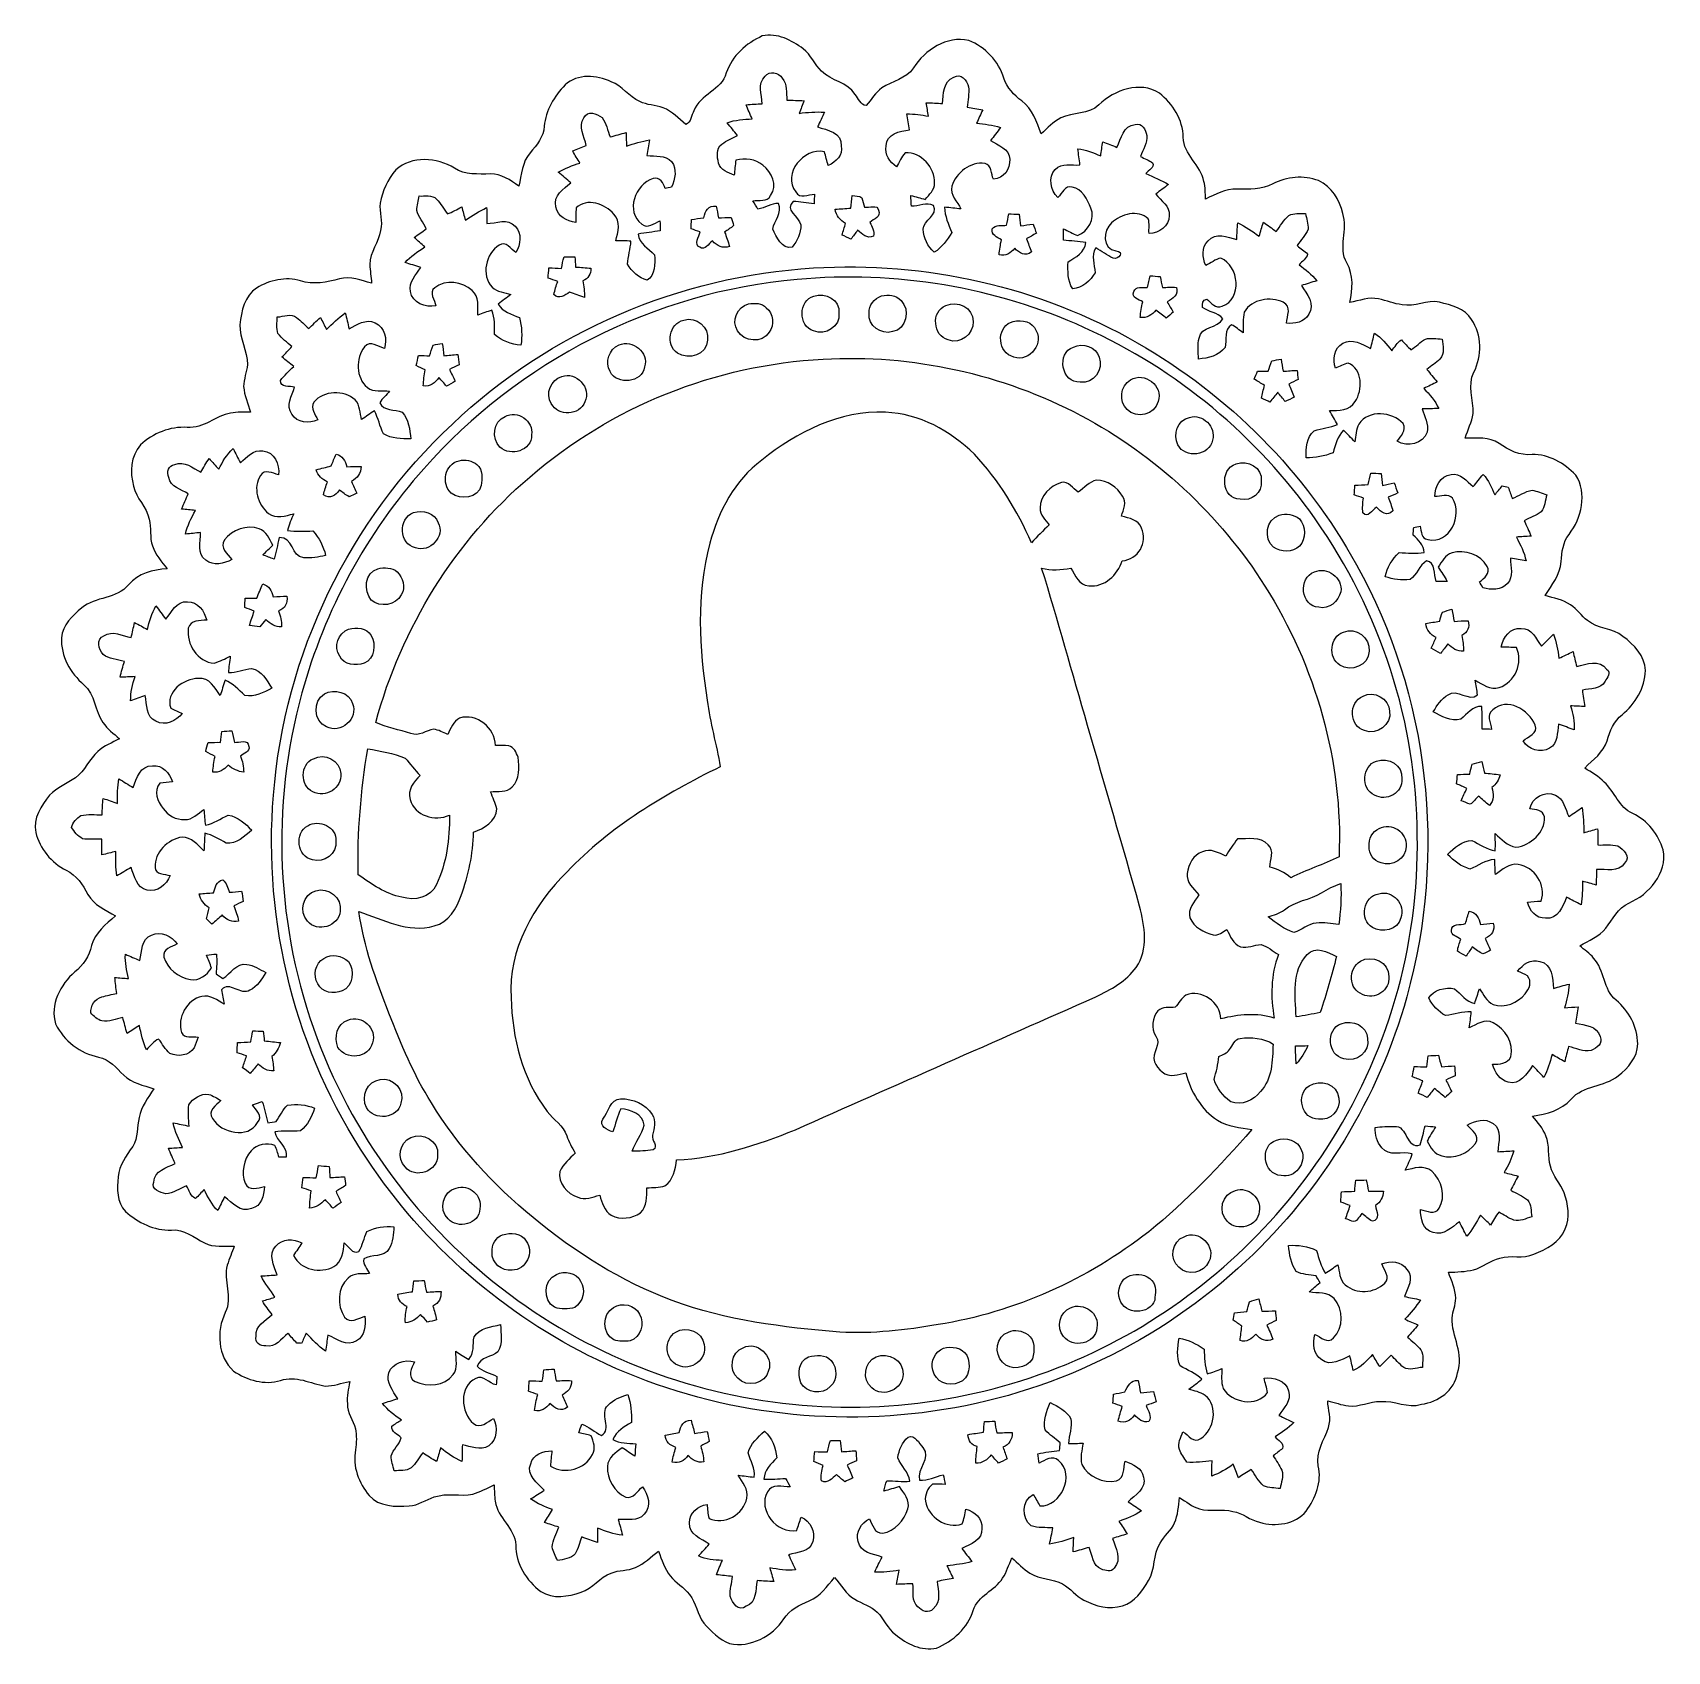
# Model space of a CAD drawing. Header units: centimetres. Extents: x -10.6 to 10.7, y -10.6 to 10.5.
import ezdxf

# ---------------------------------------------------------------- set-up
doc = ezdxf.new("R2010")
doc.units = ezdxf.units.CM
doc.header["$MEASUREMENT"] = 0
doc.layers.add('Camada 1', color=7, linetype='Continuous')

msp = doc.modelspace()

# ---------------------------------------------------------------- linework, layer by layer
at = {"layer": 'Camada 1', "color": 156}
for points, knots in [([(-1.11054, 10.49372), (-0.91546, 10.53605), (-0.72848, 10.43904), (-0.57714, 10.32509), (-0.57714, 10.32509), (-0.47519, 10.24713), (-0.42862, 10.12154), (-0.33725, 10.03405), (-0.33725, 10.03405), (-0.21132, 9.90458), (0, 9.89153), (0.09947, 9.73101), (0.09947, 9.73101), (0.14498, 9.68057), (0.16651, 9.59379), (0.24482, 9.58708), (0.24482, 9.58708), (0.31396, 9.66223), (0.3623, 9.75783), (0.44874, 9.81568), (0.44874, 9.81568), (0.58137, 9.90987), (0.76482, 9.93175), (0.85972, 10.07604), (0.85972, 10.07604), (1.00824, 10.31275), (1.29329, 10.49619), (1.58043, 10.43622), (1.58043, 10.43622), (1.79422, 10.34944), (1.97131, 10.16494), (2.03904, 9.94268), (2.03904, 9.94268), (2.07822, 9.81816), (2.17099, 9.72219), (2.274, 9.6467), (2.274, 9.6467), (2.41335, 9.54369), (2.46768, 9.37189), (2.52694, 9.21702), (2.52694, 9.21702), (2.60809, 9.2904), (2.68145, 9.37754), (2.78236, 9.4248), (2.78236, 9.4248), (2.9397, 9.50595), (3.1443, 9.46396), (3.27907, 9.5952), (3.27907, 9.5952), (3.47732, 9.78993), (3.81528, 9.90987), (4.06681, 9.74831), (4.06681, 9.74831), (4.24249, 9.61072), (4.37549, 9.40117), (4.37727, 9.17257), (4.37727, 9.17257), (4.38009, 8.94503), (4.60587, 8.81133), (4.64714, 8.59648), (4.64714, 8.59648), (4.66689, 8.52205), (4.66478, 8.44444), (4.66831, 8.36788), (4.66831, 8.36788), (4.79848, 8.4268), (4.92936, 8.50652), (5.07824, 8.49629), (5.07824, 8.49629), (5.23592, 8.49171), (5.40066, 8.49136), (5.54567, 8.56438), (5.54567, 8.56438), (5.72735, 8.65928), (5.94818, 8.68009), (6.14115, 8.60742), (6.14115, 8.60742), (6.31119, 8.53087), (6.41809, 8.35695), (6.45688, 8.1795), (6.45688, 8.1795), (6.52921, 7.96924), (6.39621, 7.73711), (6.51016, 7.53463), (6.51016, 7.53463), (6.60152, 7.37729), (6.58812, 7.18925), (6.5479, 7.01852), (6.5479, 7.01852), (6.67244, 7.03896), (6.79838, 7.09577), (6.92572, 7.06508), (6.92572, 7.06508), (7.02909, 7.04461), (7.12681, 7.00051), (7.23265, 6.99028), (7.23265, 6.99028), (7.39563, 6.9543), (7.55332, 7.06261), (7.71842, 7.02132), (7.71842, 7.02132), (7.87188, 6.98605), (8.04969, 6.94124), (8.13681, 6.79662), (8.13681, 6.79662), (8.27334, 6.59694), (8.2751, 6.32459), (8.16821, 6.11116), (8.16821, 6.11116), (8.08002, 5.94077), (8.16715, 5.75098), (8.15657, 5.57176), (8.15657, 5.57176), (8.14139, 5.46028), (8.08777, 5.35905), (8.05497, 5.25215), (8.05497, 5.25215), (8.20313, 5.24827), (8.36719, 5.27402), (8.49558, 5.18089), (8.49558, 5.18089), (8.62047, 5.09198), (8.76828, 5.0232), (8.92562, 5.03555), (8.92562, 5.03555), (9.14576, 5.04506), (9.34685, 4.9223), (9.49537, 4.76956), (9.49537, 4.76956), (9.64952, 4.53248), (9.57192, 4.20899), (9.40822, 3.99591), (9.40822, 3.99591), (9.3285, 3.89502), (9.31403, 3.76519), (9.30451, 3.64101), (9.30451, 3.64101), (9.2897, 3.47345), (9.18845, 3.3348), (9.09708, 3.2004), (9.09708, 3.2004), (9.20855, 3.16512), (9.3285, 3.14466), (9.42764, 3.07798), (9.42764, 3.07798), (9.51301, 3.02331), (9.5698, 2.93582), (9.64847, 2.87267), (9.64847, 2.87267), (9.78358, 2.76365), (9.97549, 2.77707), (10.11096, 2.667), (10.11096, 2.667), (10.25243, 2.55869), (10.40024, 2.41299), (10.40306, 2.22215), (10.40306, 2.22215), (10.39741, 1.99636), (10.27535, 1.78293), (10.09896, 1.64606), (10.09896, 1.64606), (9.99313, 1.56104), (9.94233, 1.43298), (9.90494, 1.30703), (9.90494, 1.30703), (9.85626, 1.15429), (9.72255, 1.05762), (9.61319, 0.95074), (9.61319, 0.95074), (9.69892, 0.8911), (9.79557, 0.84454), (9.86788, 0.76658), (9.86788, 0.76658), (10.00619, 0.64311), (10.05662, 0.43602), (10.23796, 0.35842), (10.23796, 0.35842), (10.43269, 0.2674), (10.5731, 0.08502), (10.6373, -0.11747), (10.6373, -0.11747), (10.68951, -0.41697), (10.45279, -0.70026), (10.18821, -0.80926), (10.18821, -0.80926), (10.04675, -0.87488), (9.97832, -1.022), (9.88625, -1.13841), (9.88625, -1.13841), (9.80015, -1.24919), (9.66504, -1.29928), (9.54758, -1.36735), (9.54758, -1.36735), (9.60931, -1.41817), (9.67527, -1.46543), (9.72855, -1.5261), (9.72855, -1.5261), (9.87354, -1.6838), (9.85131, -1.93604), (10.02205, -2.07644), (10.02205, -2.07644), (10.18962, -2.21614), (10.30111, -2.42464), (10.30498, -2.64442), (10.30498, -2.64442), (10.30076, -2.81798), (10.1801, -2.96262), (10.0478, -3.0628), (10.0478, -3.0628), (9.86542, -3.21062), (9.59202, -3.17923), (9.43434, -3.3669), (9.43434, -3.3669), (9.30697, -3.51189), (9.11647, -3.56022), (8.93302, -3.58563), (8.93302, -3.58563), (8.99653, -3.66713), (9.07062, -3.74473), (9.1059, -3.84457), (9.1059, -3.84457), (9.15916, -3.9705), (9.12847, -4.11161), (9.16622, -4.2411), (9.16622, -4.2411), (9.1948, -4.3702), (9.29922, -4.46298), (9.34402, -4.5854), (9.34402, -4.5854), (9.39799, -4.73604), (9.4241, -4.90643), (9.35636, -5.05741), (9.35636, -5.05741), (9.29252, -5.23309), (9.11153, -5.32058), (8.94997, -5.38797), (8.94997, -5.38797), (8.80886, -5.44936), (8.65011, -5.39362), (8.50547, -5.43842), (8.50547, -5.43842), (8.38164, -5.46629), (8.28604, -5.56048), (8.16256, -5.5894), (8.16256, -5.5894), (8.05568, -5.61693), (7.94456, -5.61657), (7.83519, -5.62292), (7.83519, -5.62292), (7.87752, -5.73193), (7.92585, -5.8427), (7.93114, -5.96159), (7.93114, -5.96159), (7.93043, -6.04872), (7.89233, -6.13021), (7.88282, -6.21629), (7.88282, -6.21629), (7.87505, -6.46007), (8.04898, -6.69079), (7.95231, -6.93349), (7.95231, -6.93349), (7.91845, -7.16633), (7.7029, -7.31131), (7.48383, -7.34377), (7.48383, -7.34377), (7.30425, -7.39951), (7.13105, -7.28944), (6.95042, -7.30744), (6.95042, -7.30744), (6.80754, -7.3025), (6.6749, -7.37975), (6.53204, -7.36528), (6.53204, -7.36528), (6.4396, -7.35224), (6.35141, -7.31979), (6.26109, -7.29862), (6.26109, -7.29862), (6.26426, -7.41398), (6.31472, -7.53285), (6.26991, -7.64611), (6.26991, -7.64611), (6.21841, -7.81015), (6.10059, -7.96712), (6.13798, -8.14775), (6.13798, -8.14775), (6.18949, -8.35554), (6.10022, -8.56614), (5.98275, -8.73441), (5.98275, -8.73441), (5.83847, -8.90798), (5.58095, -8.94467), (5.3742, -8.88012), (5.3742, -8.88012), (5.24791, -8.85684), (5.1516, -8.75841), (5.02496, -8.73901), (5.02496, -8.73901), (4.88209, -8.70374), (4.7318, -8.74747), (4.59069, -8.70513), (4.59069, -8.70513), (4.49226, -8.67938), (4.41537, -8.60989), (4.32964, -8.55944), (4.32964, -8.55944), (4.31587, -8.67092), (4.30988, -8.78628), (4.26473, -8.89034), (4.26473, -8.89034), (4.22027, -8.99054), (4.12996, -9.05932), (4.07634, -9.15387), (4.07634, -9.15387), (3.98463, -9.30275), (4.01567, -9.49147), (3.92677, -9.64247), (3.92677, -9.64247), (3.84352, -9.77652), (3.74297, -9.92116), (3.58457, -9.9695), (3.58457, -9.9695), (3.41665, -10.02595), (3.23532, -9.97408), (3.08292, -9.89753), (3.08292, -9.89753), (2.97673, -9.84532), (2.90971, -9.74019), (2.80528, -9.6855), (2.80528, -9.6855), (2.67158, -9.61284), (2.50718, -9.62766), (2.37842, -9.54475), (2.37842, -9.54475), (2.29164, -9.48901), (2.2225, -9.41105), (2.14277, -9.34685), (2.14277, -9.34685), (2.10326, -9.43434), (2.07573, -9.52887), (2.02282, -9.61002), (2.02282, -9.61002), (1.91947, -9.77299), (1.7011, -9.83543), (1.63971, -10.02946), (1.63971, -10.02946), (1.56845, -10.26018), (1.37829, -10.43128), (1.16063, -10.52194), (1.16063, -10.52194), (0.96448, -10.56323), (0.77328, -10.46585), (0.62476, -10.34591), (0.62476, -10.34591), (0.5221, -10.26936), (0.47871, -10.14201), (0.38734, -10.05521), (0.38734, -10.05521), (0.30621, -9.97267), (0.1912, -9.94304), (0.09489, -9.88484), (0.09489, -9.88484), (-0.02329, -9.82203), (-0.08008, -9.69432), (-0.16968, -9.60154), (-0.16968, -9.60154), (-0.26882, -9.71373), (-0.35453, -9.84956), (-0.50058, -9.90564), (-0.50058, -9.90564), (-0.62723, -9.9568), (-0.75388, -10.02276), (-0.83007, -10.14095), (-0.83007, -10.14095), (-0.98071, -10.36637), (-1.26364, -10.52159), (-1.5374, -10.46198), (-1.5374, -10.46198), (-1.67216, -10.40799), (-1.77977, -10.30393), (-1.87147, -10.19457), (-1.87147, -10.19457), (-1.96144, -10.0845), (-1.97061, -9.9321), (-2.06162, -9.8231), (-2.06162, -9.8231), (-2.13113, -9.72784), (-2.24013, -9.6721), (-2.31245, -9.58003), (-2.31245, -9.58003), (-2.38724, -9.48619), (-2.42181, -9.36978), (-2.46486, -9.26007), (-2.46486, -9.26007), (-2.56645, -9.32814), (-2.64936, -9.42445), (-2.76436, -9.47067), (-2.76436, -9.47067), (-2.8649, -9.51723), (-2.98097, -9.49995), (-3.08186, -9.54405), (-3.08186, -9.54405), (-3.22932, -9.59838), (-3.32351, -9.73983), (-3.47239, -9.7924), (-3.47239, -9.7924), (-3.64031, -9.85061), (-3.83998, -9.88625), (-3.99908, -9.78429), (-3.99908, -9.78429), (-4.18747, -9.64247), (-4.32681, -9.42057), (-4.32364, -9.17928), (-4.32364, -9.17928), (-4.33846, -8.95526), (-4.5614, -8.82473), (-4.59458, -8.60777), (-4.59458, -8.60777), (-4.6034, -8.53687), (-4.60375, -8.46596), (-4.60798, -8.3954), (-4.60798, -8.3954), (-4.70005, -8.43526), (-4.7879, -8.48676), (-4.88492, -8.515), (-4.88492, -8.515), (-5.05071, -8.54709), (-5.22534, -8.49312), (-5.38726, -8.55169), (-5.38726, -8.55169), (-5.49875, -8.58414), (-5.5954, -8.66422), (-5.715, -8.66846), (-5.715, -8.66846), (-5.89704, -8.68186), (-6.10622, -8.67798), (-6.23887, -8.53263), (-6.23887, -8.53263), (-6.37292, -8.37035), (-6.45688, -8.14811), (-6.4149, -7.9375), (-6.4149, -7.9375), (-6.40326, -7.84613), (-6.39762, -7.75194), (-6.41561, -7.66127), (-6.41561, -7.66127), (-6.44842, -7.5519), (-6.52003, -7.45313), (-6.52144, -7.33602), (-6.52144, -7.33602), (-6.52744, -7.23864), (-6.50875, -7.14269), (-6.49111, -7.04778), (-6.49111, -7.04778), (-6.59729, -7.06578), (-6.70065, -7.1053), (-6.80861, -7.106), (-6.80861, -7.106), (-7.00122, -7.07531), (-7.19596, -6.96066), (-7.39245, -7.03297), (-7.39245, -7.03297), (-7.60165, -7.09824), (-7.82849, -7.02734), (-8.00558, -6.91161), (-8.00558, -6.91161), (-8.2116, -6.71971), (-8.23277, -6.39056), (-8.11318, -6.14574), (-8.11318, -6.14574), (-8.01158, -5.94888), (-8.14528, -5.73229), (-8.08743, -5.52874), (-8.08743, -5.52874), (-8.06026, -5.44512), (-8.02428, -5.36504), (-7.99711, -5.28179), (-7.99711, -5.28179), (-8.12553, -5.27261), (-8.26487, -5.30436), (-8.3827, -5.24016), (-8.3827, -5.24016), (-8.52205, -5.17384), (-8.65152, -5.05354), (-8.81591, -5.07152), (-8.81591, -5.07152), (-9.03993, -5.08282), (-9.25124, -4.97346), (-9.41458, -4.82811), (-9.41458, -4.82811), (-9.53099, -4.70853), (-9.52358, -4.53248), (-9.51089, -4.37832), (-9.51089, -4.37832), (-9.49606, -4.22768), (-9.40258, -4.10245), (-9.32038, -3.9811), (-9.32038, -3.9811), (-9.24489, -3.86927), (-9.26747, -3.72816), (-9.23678, -3.60291), (-9.23678, -3.60291), (-9.20997, -3.46287), (-9.12142, -3.3468), (-9.04416, -3.23074), (-9.04416, -3.23074), (-9.17927, -3.18381), (-9.33132, -3.15806), (-9.43715, -3.05328), (-9.43715, -3.05328), (-9.53346, -2.95909), (-9.62483, -2.84339), (-9.76524, -2.81763), (-9.76524, -2.81763), (-10.00442, -2.76718), (-10.2182, -2.60597), (-10.32509, -2.38583), (-10.32509, -2.38583), (-10.40411, -2.13959), (-10.26336, -1.86796), (-10.07604, -1.7078), (-10.07604, -1.7078), (-9.96456, -1.62243), (-9.88836, -1.49895), (-9.8566, -1.36243), (-9.8566, -1.36243), (-9.81392, -1.19415), (-9.66787, -1.08795), (-9.54546, -0.9779), (-9.54546, -0.9779), (-9.67351, -0.89887), (-9.82768, -0.83643), (-9.90317, -0.69708), (-9.90317, -0.69708), (-9.97267, -0.57326), (-10.05098, -0.44272), (-10.1861, -0.3824), (-10.1861, -0.3824), (-10.38295, -0.28575), (-10.53041, -0.09877), (-10.58509, 0.11219), (-10.58509, 0.11219), (-10.62425, 0.29562), (-10.51207, 0.45966), (-10.40306, 0.59513), (-10.40306, 0.59513), (-10.31098, 0.69849), (-10.17763, 0.74648), (-10.06616, 0.82408), (-10.06616, 0.82408), (-9.94092, 0.91298), (-9.88942, 1.06785), (-9.77441, 1.16699), (-9.77441, 1.16699), (-9.69362, 1.24178), (-9.58779, 1.27916), (-9.4936, 1.33314), (-9.4936, 1.33314), (-9.56839, 1.40017), (-9.652, 1.45979), (-9.70773, 1.54445), (-9.70773, 1.54445), (-9.81816, 1.69509), (-9.80651, 1.91169), (-9.95679, 2.03658), (-9.95679, 2.03658), (-10.13354, 2.18792), (-10.25983, 2.41053), (-10.24854, 2.64795), (-10.24854, 2.64795), (-10.23373, 2.81481), (-10.1092, 2.93899), (-9.98502, 3.03705), (-9.98502, 3.03705), (-9.80581, 3.18947), (-9.52817, 3.15029), (-9.37294, 3.34044), (-9.37294, 3.34044), (-9.24701, 3.48473), (-9.05898, 3.54117), (-8.87271, 3.54541), (-8.87271, 3.54541), (-8.94044, 3.64243), (-9.02687, 3.72991), (-9.06145, 3.84562), (-9.06145, 3.84562), (-9.10378, 3.95746), (-9.07379, 4.08057), (-9.10519, 4.19452), (-9.10519, 4.19452), (-9.13765, 4.35434), (-9.27805, 4.4658), (-9.30804, 4.62704), (-9.30804, 4.62704), (-9.36201, 4.80659), (-9.34367, 5.01543), (-9.21985, 5.16254), (-9.21985, 5.16254), (-9.0558, 5.31388), (-8.83355, 5.40666), (-8.60813, 5.3908), (-8.60813, 5.3908), (-8.39611, 5.37138), (-8.24264, 5.54496), (-8.04333, 5.57705), (-8.04333, 5.57705), (-7.95761, 5.59435), (-7.8694, 5.58694), (-7.78262, 5.5894), (-7.78262, 5.5894), (-7.8179, 5.69911), (-7.86482, 5.80707), (-7.874, 5.92313), (-7.874, 5.92313), (-7.87047, 6.02051), (-7.83554, 6.11328), (-7.82319, 6.20923), (-7.82319, 6.20923), (-7.82954, 6.38774), (-7.92162, 6.55143), (-7.92409, 6.72958), (-7.92409, 6.72958), (-7.90081, 6.9035), (-7.86411, 7.10635), (-7.70431, 7.20794), (-7.70431, 7.20794), (-7.53638, 7.30919), (-7.32401, 7.36211), (-7.13281, 7.30003), (-7.13281, 7.30003), (-6.96489, 7.24887), (-6.78709, 7.28027), (-6.62269, 7.32861), (-6.62269, 7.32861), (-6.48088, 7.36599), (-6.34259, 7.30355), (-6.20642, 7.27216), (-6.20642, 7.27216), (-6.21135, 7.354), (-6.2244, 7.43479), (-6.2304, 7.51628), (-6.2304, 7.51628), (-6.2244, 7.67537), (-6.11222, 7.80413), (-6.08787, 7.95937), (-6.08787, 7.95937), (-6.05401, 8.0772), (-6.11152, 8.19608), (-6.09177, 8.31497), (-6.09177, 8.31497), (-6.06848, 8.47407), (-5.99263, 8.624), (-5.89068, 8.74676), (-5.89068, 8.74676), (-5.68077, 8.93515), (-5.35481, 8.91011), (-5.12585, 8.77005), (-5.12585, 8.77005), (-4.98581, 8.67939), (-4.81365, 8.69456), (-4.6549, 8.69456), (-4.6549, 8.69456), (-4.51379, 8.69984), (-4.39596, 8.6113), (-4.28483, 8.53686), (-4.28483, 8.53686), (-4.25026, 8.68467), (-4.2439, 8.85119), (-4.13807, 8.97043), (-4.13807, 8.97043), (-4.05129, 9.06886), (-3.96168, 9.17963), (-3.95323, 9.3165), (-3.95323, 9.3165), (-3.93664, 9.52252), (-3.82481, 9.7102), (-3.68229, 9.85485), (-3.68229, 9.85485), (-3.52, 10.00759), (-3.26955, 9.98325), (-3.08081, 9.89647), (-3.08081, 9.89647), (-2.93511, 9.84462), (-2.8508, 9.70033), (-2.70968, 9.64035), (-2.70968, 9.64035), (-2.61479, 9.58956), (-2.5026, 9.59661), (-2.40417, 9.55533), (-2.40417, 9.55533), (-2.28494, 9.51547), (-2.2052, 9.41351), (-2.10889, 9.33873), (-2.10889, 9.33873), (-2.03729, 9.36872), (-2.03729, 9.45938), (-2.00166, 9.51865), (-2.00166, 9.51865), (-1.92051, 9.73242), (-1.64465, 9.7857), (-1.58009, 10.01148), (-1.58009, 10.01148), (-1.50671, 10.23549), (-1.32009, 10.39883), (-1.11054, 10.49372)], [0, 0, 0, 0, 0.00564972, 0.00564972, 0.00564972, 0.00564972, 0.01129944, 0.01129944, 0.01129944, 0.01129944, 0.01694915, 0.01694915, 0.01694915, 0.01694915, 0.02259887, 0.02259887, 0.02259887, 0.02259887, 0.02824859, 0.02824859, 0.02824859, 0.02824859, 0.03389831, 0.03389831, 0.03389831, 0.03389831, 0.03954802, 0.03954802, 0.03954802, 0.03954802, 0.04519774, 0.04519774, 0.04519774, 0.04519774, 0.05084746, 0.05084746, 0.05084746, 0.05084746, 0.05649718, 0.05649718, 0.05649718, 0.05649718, 0.06214689, 0.06214689, 0.06214689, 0.06214689, 0.06779661, 0.06779661, 0.06779661, 0.06779661, 0.07344633, 0.07344633, 0.07344633, 0.07344633, 0.07909605, 0.07909605, 0.07909605, 0.07909605, 0.08474576, 0.08474576, 0.08474576, 0.08474576, 0.09039548, 0.09039548, 0.09039548, 0.09039548, 0.0960452, 0.0960452, 0.0960452, 0.0960452, 0.10169492, 0.10169492, 0.10169492, 0.10169492, 0.10734463, 0.10734463, 0.10734463, 0.10734463, 0.11299435, 0.11299435, 0.11299435, 0.11299435, 0.11864407, 0.11864407, 0.11864407, 0.11864407, 0.12429379, 0.12429379, 0.12429379, 0.12429379, 0.1299435, 0.1299435, 0.1299435, 0.1299435, 0.13559322, 0.13559322, 0.13559322, 0.13559322, 0.14124294, 0.14124294, 0.14124294, 0.14124294, 0.14689266, 0.14689266, 0.14689266, 0.14689266, 0.15254237, 0.15254237, 0.15254237, 0.15254237, 0.15819209, 0.15819209, 0.15819209, 0.15819209, 0.16384181, 0.16384181, 0.16384181, 0.16384181, 0.16949153, 0.16949153, 0.16949153, 0.16949153, 0.17514124, 0.17514124, 0.17514124, 0.17514124, 0.18079096, 0.18079096, 0.18079096, 0.18079096, 0.18644068, 0.18644068, 0.18644068, 0.18644068, 0.1920904, 0.1920904, 0.1920904, 0.1920904, 0.19774011, 0.19774011, 0.19774011, 0.19774011, 0.20338983, 0.20338983, 0.20338983, 0.20338983, 0.20903955, 0.20903955, 0.20903955, 0.20903955, 0.21468927, 0.21468927, 0.21468927, 0.21468927, 0.22033898, 0.22033898, 0.22033898, 0.22033898, 0.2259887, 0.2259887, 0.2259887, 0.2259887, 0.23163842, 0.23163842, 0.23163842, 0.23163842, 0.23728814, 0.23728814, 0.23728814, 0.23728814, 0.24293785, 0.24293785, 0.24293785, 0.24293785, 0.24858757, 0.24858757, 0.24858757, 0.24858757, 0.25423729, 0.25423729, 0.25423729, 0.25423729, 0.25988701, 0.25988701, 0.25988701, 0.25988701, 0.26553672, 0.26553672, 0.26553672, 0.26553672, 0.27118644, 0.27118644, 0.27118644, 0.27118644, 0.27683616, 0.27683616, 0.27683616, 0.27683616, 0.28248588, 0.28248588, 0.28248588, 0.28248588, 0.28813559, 0.28813559, 0.28813559, 0.28813559, 0.29378531, 0.29378531, 0.29378531, 0.29378531, 0.29943503, 0.29943503, 0.29943503, 0.29943503, 0.30508475, 0.30508475, 0.30508475, 0.30508475, 0.31073446, 0.31073446, 0.31073446, 0.31073446, 0.31638418, 0.31638418, 0.31638418, 0.31638418, 0.3220339, 0.3220339, 0.3220339, 0.3220339, 0.32768362, 0.32768362, 0.32768362, 0.32768362, 0.33333333, 0.33333333, 0.33333333, 0.33333333, 0.33898305, 0.33898305, 0.33898305, 0.33898305, 0.34463277, 0.34463277, 0.34463277, 0.34463277, 0.35028249, 0.35028249, 0.35028249, 0.35028249, 0.3559322, 0.3559322, 0.3559322, 0.3559322, 0.36158192, 0.36158192, 0.36158192, 0.36158192, 0.36723164, 0.36723164, 0.36723164, 0.36723164, 0.37288136, 0.37288136, 0.37288136, 0.37288136, 0.37853107, 0.37853107, 0.37853107, 0.37853107, 0.38418079, 0.38418079, 0.38418079, 0.38418079, 0.38983051, 0.38983051, 0.38983051, 0.38983051, 0.39548023, 0.39548023, 0.39548023, 0.39548023, 0.40112994, 0.40112994, 0.40112994, 0.40112994, 0.40677966, 0.40677966, 0.40677966, 0.40677966, 0.41242938, 0.41242938, 0.41242938, 0.41242938, 0.4180791, 0.4180791, 0.4180791, 0.4180791, 0.42372881, 0.42372881, 0.42372881, 0.42372881, 0.42937853, 0.42937853, 0.42937853, 0.42937853, 0.43502825, 0.43502825, 0.43502825, 0.43502825, 0.44067797, 0.44067797, 0.44067797, 0.44067797, 0.44632768, 0.44632768, 0.44632768, 0.44632768, 0.4519774, 0.4519774, 0.4519774, 0.4519774, 0.45762712, 0.45762712, 0.45762712, 0.45762712, 0.46327684, 0.46327684, 0.46327684, 0.46327684, 0.46892655, 0.46892655, 0.46892655, 0.46892655, 0.47457627, 0.47457627, 0.47457627, 0.47457627, 0.48022599, 0.48022599, 0.48022599, 0.48022599, 0.48587571, 0.48587571, 0.48587571, 0.48587571, 0.49152542, 0.49152542, 0.49152542, 0.49152542, 0.49717514, 0.49717514, 0.49717514, 0.49717514, 0.50282486, 0.50282486, 0.50282486, 0.50282486, 0.50847458, 0.50847458, 0.50847458, 0.50847458, 0.51412429, 0.51412429, 0.51412429, 0.51412429, 0.51977401, 0.51977401, 0.51977401, 0.51977401, 0.52542373, 0.52542373, 0.52542373, 0.52542373, 0.53107345, 0.53107345, 0.53107345, 0.53107345, 0.53672316, 0.53672316, 0.53672316, 0.53672316, 0.54237288, 0.54237288, 0.54237288, 0.54237288, 0.5480226, 0.5480226, 0.5480226, 0.5480226, 0.55367232, 0.55367232, 0.55367232, 0.55367232, 0.55932203, 0.55932203, 0.55932203, 0.55932203, 0.56497175, 0.56497175, 0.56497175, 0.56497175, 0.57062147, 0.57062147, 0.57062147, 0.57062147, 0.57627119, 0.57627119, 0.57627119, 0.57627119, 0.5819209, 0.5819209, 0.5819209, 0.5819209, 0.58757062, 0.58757062, 0.58757062, 0.58757062, 0.59322034, 0.59322034, 0.59322034, 0.59322034, 0.59887006, 0.59887006, 0.59887006, 0.59887006, 0.60451977, 0.60451977, 0.60451977, 0.60451977, 0.61016949, 0.61016949, 0.61016949, 0.61016949, 0.61581921, 0.61581921, 0.61581921, 0.61581921, 0.62146893, 0.62146893, 0.62146893, 0.62146893, 0.62711864, 0.62711864, 0.62711864, 0.62711864, 0.63276836, 0.63276836, 0.63276836, 0.63276836, 0.63841808, 0.63841808, 0.63841808, 0.63841808, 0.6440678, 0.6440678, 0.6440678, 0.6440678, 0.64971751, 0.64971751, 0.64971751, 0.64971751, 0.65536723, 0.65536723, 0.65536723, 0.65536723, 0.66101695, 0.66101695, 0.66101695, 0.66101695, 0.66666667, 0.66666667, 0.66666667, 0.66666667, 0.67231638, 0.67231638, 0.67231638, 0.67231638, 0.6779661, 0.6779661, 0.6779661, 0.6779661, 0.68361582, 0.68361582, 0.68361582, 0.68361582, 0.68926554, 0.68926554, 0.68926554, 0.68926554, 0.69491525, 0.69491525, 0.69491525, 0.69491525, 0.70056497, 0.70056497, 0.70056497, 0.70056497, 0.70621469, 0.70621469, 0.70621469, 0.70621469, 0.71186441, 0.71186441, 0.71186441, 0.71186441, 0.71751412, 0.71751412, 0.71751412, 0.71751412, 0.72316384, 0.72316384, 0.72316384, 0.72316384, 0.72881356, 0.72881356, 0.72881356, 0.72881356, 0.73446328, 0.73446328, 0.73446328, 0.73446328, 0.74011299, 0.74011299, 0.74011299, 0.74011299, 0.74576271, 0.74576271, 0.74576271, 0.74576271, 0.75141243, 0.75141243, 0.75141243, 0.75141243, 0.75706215, 0.75706215, 0.75706215, 0.75706215, 0.76271186, 0.76271186, 0.76271186, 0.76271186, 0.76836158, 0.76836158, 0.76836158, 0.76836158, 0.7740113, 0.7740113, 0.7740113, 0.7740113, 0.77966102, 0.77966102, 0.77966102, 0.77966102, 0.78531073, 0.78531073, 0.78531073, 0.78531073, 0.79096045, 0.79096045, 0.79096045, 0.79096045, 0.79661017, 0.79661017, 0.79661017, 0.79661017, 0.80225989, 0.80225989, 0.80225989, 0.80225989, 0.8079096, 0.8079096, 0.8079096, 0.8079096, 0.81355932, 0.81355932, 0.81355932, 0.81355932, 0.81920904, 0.81920904, 0.81920904, 0.81920904, 0.82485876, 0.82485876, 0.82485876, 0.82485876, 0.83050847, 0.83050847, 0.83050847, 0.83050847, 0.83615819, 0.83615819, 0.83615819, 0.83615819, 0.84180791, 0.84180791, 0.84180791, 0.84180791, 0.84745763, 0.84745763, 0.84745763, 0.84745763, 0.85310734, 0.85310734, 0.85310734, 0.85310734, 0.85875706, 0.85875706, 0.85875706, 0.85875706, 0.86440678, 0.86440678, 0.86440678, 0.86440678, 0.8700565, 0.8700565, 0.8700565, 0.8700565, 0.87570621, 0.87570621, 0.87570621, 0.87570621, 0.88135593, 0.88135593, 0.88135593, 0.88135593, 0.88700565, 0.88700565, 0.88700565, 0.88700565, 0.89265537, 0.89265537, 0.89265537, 0.89265537, 0.89830508, 0.89830508, 0.89830508, 0.89830508, 0.9039548, 0.9039548, 0.9039548, 0.9039548, 0.90960452, 0.90960452, 0.90960452, 0.90960452, 0.91525424, 0.91525424, 0.91525424, 0.91525424, 0.92090395, 0.92090395, 0.92090395, 0.92090395, 0.92655367, 0.92655367, 0.92655367, 0.92655367, 0.93220339, 0.93220339, 0.93220339, 0.93220339, 0.93785311, 0.93785311, 0.93785311, 0.93785311, 0.94350282, 0.94350282, 0.94350282, 0.94350282, 0.94915254, 0.94915254, 0.94915254, 0.94915254, 0.95480226, 0.95480226, 0.95480226, 0.95480226, 0.96045198, 0.96045198, 0.96045198, 0.96045198, 0.96610169, 0.96610169, 0.96610169, 0.96610169, 0.97175141, 0.97175141, 0.97175141, 0.97175141, 0.97740113, 0.97740113, 0.97740113, 0.97740113, 0.98305085, 0.98305085, 0.98305085, 0.98305085, 0.98870056, 0.98870056, 0.98870056, 0.98870056, 1, 1, 1, 1]), ([(-1.07385, 9.96738), (-1.07385, 9.96738), (-1.07385, 9.96738), (-1.07385, 9.96738), (-1.07385, 9.96738), (-1.17827, 9.87283), (-1.11619, 9.72925), (-1.11054, 9.61036), (-1.11054, 9.61036), (-1.1818, 9.60578), (-1.2527, 9.60225), (-1.32326, 9.59731), (-1.32326, 9.59731), (-1.29716, 9.53558), (-1.26929, 9.4742), (-1.24213, 9.41246), (-1.24213, 9.41246), (-1.35254, 9.40611), (-1.46402, 9.40152), (-1.56774, 9.36059), (-1.56774, 9.36059), (-1.524, 9.30592), (-1.47884, 9.2523), (-1.43474, 9.19797), (-1.43474, 9.19797), (-1.50283, 9.16092), (-1.57656, 9.132), (-1.63759, 9.08296), (-1.63759, 9.08296), (-1.71626, 9.02828), (-1.70003, 8.91786), (-1.68063, 8.83743), (-1.68063, 8.83743), (-1.65981, 8.74042), (-1.55327, 8.71608), (-1.47708, 8.67727), (-1.47708, 8.67727), (-1.47038, 8.74394), (-1.46368, 8.81027), (-1.45591, 8.87659), (-1.45591, 8.87659), (-1.33526, 8.89846), (-1.20015, 8.89564), (-1.10489, 8.80744), (-1.10489, 8.80744), (-0.98319, 8.72278), (-0.9084, 8.54427), (-1.00224, 8.41269), (-1.00224, 8.41269), (-1.04598, 8.32343), (-1.15639, 8.36012), (-1.23472, 8.34425), (-1.23472, 8.34425), (-1.21214, 8.30756), (-1.18957, 8.27087), (-1.16699, 8.23418), (-1.16699, 8.23418), (-1.07667, 8.255), (-0.99413, 8.31285), (-0.89887, 8.30897), (-0.89887, 8.30897), (-0.8442, 8.19008), (-0.95391, 8.08778), (-0.97472, 7.97489), (-0.97472, 7.97489), (-0.92428, 7.87964), (-0.85831, 7.70854), (-0.72354, 7.741), (-0.72354, 7.741), (-0.65334, 7.82002), (-0.60537, 7.92514), (-0.60819, 8.03239), (-0.60819, 8.03239), (-0.63853, 8.13858), (-0.8269, 8.22889), (-0.70838, 8.33684), (-0.70838, 8.33684), (-0.6177, 8.33049), (-0.52775, 8.31285), (-0.43673, 8.30544), (-0.43673, 8.30544), (-0.43497, 8.3372), (-0.43144, 8.40105), (-0.42932, 8.4328), (-0.42932, 8.4328), (-0.51152, 8.42644), (-0.62264, 8.36612), (-0.67486, 8.46101), (-0.67486, 8.46101), (-0.85407, 8.69667), (-0.57114, 9.04346), (-0.30161, 8.98418), (-0.30161, 8.98418), (-0.28397, 8.92492), (-0.26775, 8.8646), (-0.25188, 8.80463), (-0.25188, 8.80463), (-0.14922, 8.84907), (-0.05574, 8.93903), (-0.08042, 9.06144), (-0.08042, 9.06144), (-0.06809, 9.2336), (-0.2667, 9.26747), (-0.39088, 9.30768), (-0.39088, 9.30768), (-0.36018, 9.37119), (-0.32878, 9.43468), (-0.3002, 9.49924), (-0.3002, 9.49924), (-0.41063, 9.50806), (-0.52069, 9.49818), (-0.63005, 9.48477), (-0.63005, 9.48477), (-0.60888, 9.53981), (-0.58737, 9.59484), (-0.5662, 9.64988), (-0.5662, 9.64988), (-0.64099, 9.65481), (-0.71578, 9.65481), (-0.79021, 9.65481), (-0.79021, 9.65481), (-0.79974, 9.75254), (-0.78246, 9.8633), (-0.84983, 9.9448), (-0.84983, 9.9448), (-0.89817, 10.01465), (-1.01988, 10.04992), (-1.07385, 9.96738)], [0, 0, 0, 0, 0.03030303, 0.03030303, 0.03030303, 0.03030303, 0.06060606, 0.06060606, 0.06060606, 0.06060606, 0.09090909, 0.09090909, 0.09090909, 0.09090909, 0.12121212, 0.12121212, 0.12121212, 0.12121212, 0.15151515, 0.15151515, 0.15151515, 0.15151515, 0.18181818, 0.18181818, 0.18181818, 0.18181818, 0.21212121, 0.21212121, 0.21212121, 0.21212121, 0.24242424, 0.24242424, 0.24242424, 0.24242424, 0.27272727, 0.27272727, 0.27272727, 0.27272727, 0.3030303, 0.3030303, 0.3030303, 0.3030303, 0.33333333, 0.33333333, 0.33333333, 0.33333333, 0.36363636, 0.36363636, 0.36363636, 0.36363636, 0.39393939, 0.39393939, 0.39393939, 0.39393939, 0.42424242, 0.42424242, 0.42424242, 0.42424242, 0.45454545, 0.45454545, 0.45454545, 0.45454545, 0.48484848, 0.48484848, 0.48484848, 0.48484848, 0.51515152, 0.51515152, 0.51515152, 0.51515152, 0.54545455, 0.54545455, 0.54545455, 0.54545455, 0.57575758, 0.57575758, 0.57575758, 0.57575758, 0.60606061, 0.60606061, 0.60606061, 0.60606061, 0.63636364, 0.63636364, 0.63636364, 0.63636364, 0.66666667, 0.66666667, 0.66666667, 0.66666667, 0.6969697, 0.6969697, 0.6969697, 0.6969697, 0.72727273, 0.72727273, 0.72727273, 0.72727273, 0.75757576, 0.75757576, 0.75757576, 0.75757576, 0.78787879, 0.78787879, 0.78787879, 0.78787879, 0.81818182, 0.81818182, 0.81818182, 0.81818182, 0.84848485, 0.84848485, 0.84848485, 0.84848485, 0.87878788, 0.87878788, 0.87878788, 0.87878788, 0.90909091, 0.90909091, 0.90909091, 0.90909091, 0.93939394, 0.93939394, 0.93939394, 0.93939394, 1, 1, 1, 1]), ([(1.38677, 9.95432), (1.38677, 9.95432), (1.38677, 9.95432), (1.38677, 9.95432), (1.38677, 9.95432), (1.2467, 9.89929), (1.24777, 9.73737), (1.2393, 9.61248), (1.2393, 9.61248), (1.1684, 9.61602), (1.09784, 9.6213), (1.02729, 9.62377), (1.02729, 9.62377), (1.03611, 9.56522), (1.04634, 9.5063), (1.05657, 9.44774), (1.05657, 9.44774), (0.96343, 9.46467), (0.86959, 9.47807), (0.77505, 9.47913), (0.77505, 9.47913), (0.78387, 9.40964), (0.79621, 9.34049), (0.80785, 9.27135), (0.80785, 9.27135), (0.6865, 9.25018), (0.502, 9.22196), (0.50517, 9.06144), (0.50517, 9.06144), (0.47766, 8.94503), (0.55279, 8.85295), (0.63853, 8.78557), (0.63853, 8.78557), (0.67451, 8.84731), (0.69919, 8.91857), (0.75247, 8.96866), (0.75247, 8.96866), (0.95849, 8.98525), (1.14618, 8.7757), (1.13595, 8.57426), (1.13595, 8.57426), (1.13595, 8.48606), (1.06362, 8.4268), (1.01423, 8.36259), (1.01423, 8.36259), (0.95074, 8.37847), (0.88793, 8.39716), (0.82479, 8.41445), (0.82479, 8.41445), (0.8269, 8.37917), (0.83114, 8.30897), (0.83326, 8.27369), (0.83326, 8.27369), (0.9285, 8.27263), (1.03363, 8.32731), (1.12253, 8.28322), (1.12253, 8.28322), (1.18779, 8.15763), (0.98989, 8.09271), (0.98743, 7.97348), (0.98743, 7.97348), (0.98918, 7.85812), (1.04739, 7.75088), (1.13064, 7.67326), (1.13064, 7.67326), (1.23155, 7.7357), (1.30104, 7.83378), (1.36207, 7.93255), (1.36207, 7.93255), (1.31621, 8.03804), (1.26612, 8.14458), (1.26646, 8.26205), (1.26646, 8.26205), (1.33738, 8.25535), (1.40794, 8.24653), (1.47954, 8.23948), (1.47954, 8.23948), (1.43191, 8.33261), (1.33561, 8.42186), (1.36207, 8.53581), (1.36207, 8.53581), (1.41464, 8.71502), (1.60408, 8.85789), (1.79351, 8.8325), (1.79351, 8.8325), (1.88524, 8.80921), (1.86901, 8.69561), (1.90324, 8.62612), (1.90324, 8.62612), (2.03482, 8.63494), (2.12689, 8.75735), (2.11454, 8.88541), (2.11454, 8.88541), (2.11454, 9.0237), (1.96108, 9.0685), (1.86513, 9.12988), (1.86513, 9.12988), (1.90887, 9.18598), (1.95297, 9.24136), (1.99354, 9.29993), (1.99354, 9.29993), (1.89335, 9.33414), (1.78788, 9.34543), (1.68346, 9.35707), (1.68346, 9.35707), (1.70956, 9.41563), (1.73708, 9.47349), (1.76283, 9.53205), (1.76283, 9.53205), (1.69545, 9.54299), (1.62772, 9.55181), (1.56104, 9.56344), (1.56104, 9.56344), (1.56774, 9.6527), (1.58891, 9.74195), (1.57868, 9.83191), (1.57868, 9.83191), (1.55787, 9.9127), (1.47778, 10.01394), (1.38677, 9.95432)], [0, 0, 0, 0, 0.03225806, 0.03225806, 0.03225806, 0.03225806, 0.06451613, 0.06451613, 0.06451613, 0.06451613, 0.09677419, 0.09677419, 0.09677419, 0.09677419, 0.12903226, 0.12903226, 0.12903226, 0.12903226, 0.16129032, 0.16129032, 0.16129032, 0.16129032, 0.19354839, 0.19354839, 0.19354839, 0.19354839, 0.22580645, 0.22580645, 0.22580645, 0.22580645, 0.25806452, 0.25806452, 0.25806452, 0.25806452, 0.29032258, 0.29032258, 0.29032258, 0.29032258, 0.32258065, 0.32258065, 0.32258065, 0.32258065, 0.35483871, 0.35483871, 0.35483871, 0.35483871, 0.38709677, 0.38709677, 0.38709677, 0.38709677, 0.41935484, 0.41935484, 0.41935484, 0.41935484, 0.4516129, 0.4516129, 0.4516129, 0.4516129, 0.48387097, 0.48387097, 0.48387097, 0.48387097, 0.51612903, 0.51612903, 0.51612903, 0.51612903, 0.5483871, 0.5483871, 0.5483871, 0.5483871, 0.58064516, 0.58064516, 0.58064516, 0.58064516, 0.61290323, 0.61290323, 0.61290323, 0.61290323, 0.64516129, 0.64516129, 0.64516129, 0.64516129, 0.67741935, 0.67741935, 0.67741935, 0.67741935, 0.70967742, 0.70967742, 0.70967742, 0.70967742, 0.74193548, 0.74193548, 0.74193548, 0.74193548, 0.77419355, 0.77419355, 0.77419355, 0.77419355, 0.80645161, 0.80645161, 0.80645161, 0.80645161, 0.83870968, 0.83870968, 0.83870968, 0.83870968, 0.87096774, 0.87096774, 0.87096774, 0.87096774, 0.90322581, 0.90322581, 0.90322581, 0.90322581, 0.93548387, 0.93548387, 0.93548387, 0.93548387, 1, 1, 1, 1]), ([(-3.43817, 9.42763), (-3.43817, 9.42763), (-3.43817, 9.42763), (-3.43817, 9.42763), (-3.43817, 9.42763), (-3.51861, 9.31262), (-3.43005, 9.18316), (-3.40571, 9.06603), (-3.40571, 9.06603), (-3.46321, 9.03922), (-3.52424, 9.02123), (-3.58174, 8.99442), (-3.58174, 8.99442), (-3.55528, 8.93938), (-3.52071, 8.88858), (-3.48826, 8.83708), (-3.48826, 8.83708), (-3.58634, 8.80638), (-3.68229, 8.76935), (-3.77048, 8.71608), (-3.77048, 8.71608), (-3.71651, 8.67021), (-3.66148, 8.62576), (-3.60749, 8.5799), (-3.60749, 8.5799), (-3.70204, 8.50265), (-3.84174, 8.41162), (-3.80188, 8.26805), (-3.80188, 8.26805), (-3.78283, 8.13964), (-3.65831, 8.07825), (-3.54188, 8.06309), (-3.54188, 8.06309), (-3.54117, 8.12587), (-3.54612, 8.18868), (-3.5373, 8.25112), (-3.5373, 8.25112), (-3.40113, 8.39045), (-3.15911, 8.30226), (-3.04765, 8.17104), (-3.04765, 8.17104), (-2.95027, 8.07613), (-2.99261, 7.93679), (-3.0219, 7.82284), (-3.0219, 7.82284), (-2.95592, 7.82284), (-2.88995, 7.82214), (-2.82363, 7.81897), (-2.82363, 7.81897), (-2.83069, 7.71771), (-2.86032, 7.62), (-2.87055, 7.51945), (-2.87055, 7.51945), (-2.81199, 7.42209), (-2.72238, 7.33953), (-2.6109, 7.30815), (-2.6109, 7.30815), (-2.50718, 7.37481), (-2.50577, 7.52722), (-2.51812, 7.63834), (-2.51812, 7.63834), (-2.59186, 7.72829), (-2.7185, 7.78157), (-2.72908, 7.91139), (-2.72908, 7.91139), (-2.63348, 7.92726), (-2.53717, 7.93855), (-2.44122, 7.95266), (-2.44122, 7.95266), (-2.44228, 7.99605), (-2.44403, 8.03945), (-2.44544, 8.08284), (-2.44544, 8.08284), (-2.51989, 8.05427), (-2.60597, 7.97242), (-2.68216, 8.04156), (-2.68216, 8.04156), (-2.90264, 8.20067), (-2.76684, 8.56544), (-2.53505, 8.63353), (-2.53505, 8.63353), (-2.44544, 8.65928), (-2.40171, 8.57462), (-2.37701, 8.50441), (-2.37701, 8.50441), (-2.35654, 8.509), (-2.31598, 8.51817), (-2.29588, 8.52275), (-2.29588, 8.52275), (-2.24613, 8.62682), (-2.22179, 8.75558), (-2.2927, 8.85613), (-2.2927, 8.85613), (-2.37455, 8.94503), (-2.50825, 8.91928), (-2.61584, 8.93692), (-2.61584, 8.93692), (-2.60278, 9.00359), (-2.59045, 9.07062), (-2.58056, 9.138), (-2.58056, 9.138), (-2.68393, 9.12142), (-2.78411, 9.09108), (-2.88254, 9.05686), (-2.88254, 9.05686), (-2.88325, 9.11612), (-2.8843, 9.17539), (-2.88571, 9.23466), (-2.88571, 9.23466), (-2.95556, 9.21667), (-3.02401, 9.19514), (-3.0935, 9.1768), (-3.0935, 9.1768), (-3.13055, 9.26041), (-3.14254, 9.35743), (-3.20075, 9.4301), (-3.20075, 9.4301), (-3.26602, 9.48266), (-3.39231, 9.5257), (-3.43817, 9.42763)], [0, 0, 0, 0, 0.03225806, 0.03225806, 0.03225806, 0.03225806, 0.06451613, 0.06451613, 0.06451613, 0.06451613, 0.09677419, 0.09677419, 0.09677419, 0.09677419, 0.12903226, 0.12903226, 0.12903226, 0.12903226, 0.16129032, 0.16129032, 0.16129032, 0.16129032, 0.19354839, 0.19354839, 0.19354839, 0.19354839, 0.22580645, 0.22580645, 0.22580645, 0.22580645, 0.25806452, 0.25806452, 0.25806452, 0.25806452, 0.29032258, 0.29032258, 0.29032258, 0.29032258, 0.32258065, 0.32258065, 0.32258065, 0.32258065, 0.35483871, 0.35483871, 0.35483871, 0.35483871, 0.38709677, 0.38709677, 0.38709677, 0.38709677, 0.41935484, 0.41935484, 0.41935484, 0.41935484, 0.4516129, 0.4516129, 0.4516129, 0.4516129, 0.48387097, 0.48387097, 0.48387097, 0.48387097, 0.51612903, 0.51612903, 0.51612903, 0.51612903, 0.5483871, 0.5483871, 0.5483871, 0.5483871, 0.58064516, 0.58064516, 0.58064516, 0.58064516, 0.61290323, 0.61290323, 0.61290323, 0.61290323, 0.64516129, 0.64516129, 0.64516129, 0.64516129, 0.67741935, 0.67741935, 0.67741935, 0.67741935, 0.70967742, 0.70967742, 0.70967742, 0.70967742, 0.74193548, 0.74193548, 0.74193548, 0.74193548, 0.77419355, 0.77419355, 0.77419355, 0.77419355, 0.80645161, 0.80645161, 0.80645161, 0.80645161, 0.83870968, 0.83870968, 0.83870968, 0.83870968, 0.87096774, 0.87096774, 0.87096774, 0.87096774, 0.90322581, 0.90322581, 0.90322581, 0.90322581, 0.93548387, 0.93548387, 0.93548387, 0.93548387, 1, 1, 1, 1]), ([(3.75002, 9.34014), (3.75002, 9.34014), (3.75002, 9.34014), (3.75002, 9.34014), (3.75002, 9.34014), (3.59339, 9.32779), (3.56941, 9.15423), (3.51225, 9.04134), (3.51225, 9.04134), (3.45086, 9.06568), (3.39019, 9.09072), (3.32916, 9.11542), (3.32916, 9.11542), (3.31893, 9.05333), (3.31011, 8.99125), (3.30129, 8.9288), (3.30129, 8.9288), (3.2064, 8.97361), (3.10727, 9.00959), (3.00319, 9.02335), (3.00319, 9.02335), (3.01201, 8.95279), (3.02224, 8.88259), (3.03142, 8.81203), (3.03142, 8.81203), (2.92417, 8.80392), (2.79293, 8.84132), (2.70862, 8.75488), (2.70862, 8.75488), (2.61372, 8.64869), (2.64512, 8.48254), (2.74355, 8.38976), (2.74355, 8.38976), (2.80105, 8.43879), (2.83562, 8.55132), (2.92876, 8.5224), (2.92876, 8.5224), (3.06034, 8.49947), (3.12985, 8.36295), (3.17358, 8.24934), (3.17358, 8.24934), (3.23074, 8.10789), (3.13689, 7.94561), (3.00107, 7.89305), (3.00107, 7.89305), (2.93616, 7.91527), (2.8776, 7.95126), (2.81622, 7.98018), (2.81622, 7.98018), (2.81481, 7.93044), (2.81445, 7.88034), (2.81445, 7.83059), (2.81445, 7.83059), (2.91217, 7.82214), (3.00989, 7.81473), (3.10727, 7.79955), (3.10727, 7.79955), (3.09245, 7.67115), (2.97602, 7.60835), (2.87619, 7.54944), (2.87619, 7.54944), (2.87126, 7.4295), (2.86914, 7.30179), (2.93616, 7.19632), (2.93616, 7.19632), (3.06, 7.21006), (3.17076, 7.3025), (3.22862, 7.40762), (3.22862, 7.40762), (3.2205, 7.51699), (3.17605, 7.62775), (3.23603, 7.73077), (3.23603, 7.73077), (3.31435, 7.68984), (3.3849, 7.63517), (3.46428, 7.59566), (3.46428, 7.59566), (3.54083, 7.57237), (3.61421, 7.68914), (3.50061, 7.6916), (3.50061, 7.6916), (3.31857, 7.71489), (3.33021, 7.96183), (3.44382, 8.05779), (3.44382, 8.05779), (3.5687, 8.16821), (3.78459, 8.237), (3.92219, 8.11071), (3.92219, 8.11071), (3.93876, 8.04827), (3.92852, 7.983), (3.93171, 7.91915), (3.93171, 7.91915), (4.05977, 7.92409), (4.19734, 8.01158), (4.19311, 8.15269), (4.19311, 8.15269), (4.2097, 8.27827), (4.08199, 8.34284), (4.02096, 8.43315), (4.02096, 8.43315), (4.07423, 8.4776), (4.13208, 8.51534), (4.18641, 8.55802), (4.18641, 8.55802), (4.09115, 8.61201), (3.99097, 8.6554), (3.89149, 8.69984), (3.89149, 8.69984), (3.92289, 8.7443), (4.00578, 8.77393), (3.97898, 8.8399), (3.97898, 8.8399), (3.92818, 8.87095), (3.87419, 8.89528), (3.82164, 8.92209), (3.82164, 8.92209), (3.85163, 9.01206), (3.91407, 9.09848), (3.90172, 9.19726), (3.90172, 9.19726), (3.89149, 9.27135), (3.83928, 9.3673), (3.75002, 9.34014)], [0, 0, 0, 0, 0.03125, 0.03125, 0.03125, 0.03125, 0.0625, 0.0625, 0.0625, 0.0625, 0.09375, 0.09375, 0.09375, 0.09375, 0.125, 0.125, 0.125, 0.125, 0.15625, 0.15625, 0.15625, 0.15625, 0.1875, 0.1875, 0.1875, 0.1875, 0.21875, 0.21875, 0.21875, 0.21875, 0.25, 0.25, 0.25, 0.25, 0.28125, 0.28125, 0.28125, 0.28125, 0.3125, 0.3125, 0.3125, 0.3125, 0.34375, 0.34375, 0.34375, 0.34375, 0.375, 0.375, 0.375, 0.375, 0.40625, 0.40625, 0.40625, 0.40625, 0.4375, 0.4375, 0.4375, 0.4375, 0.46875, 0.46875, 0.46875, 0.46875, 0.5, 0.5, 0.5, 0.5, 0.53125, 0.53125, 0.53125, 0.53125, 0.5625, 0.5625, 0.5625, 0.5625, 0.59375, 0.59375, 0.59375, 0.59375, 0.625, 0.625, 0.625, 0.625, 0.65625, 0.65625, 0.65625, 0.65625, 0.6875, 0.6875, 0.6875, 0.6875, 0.71875, 0.71875, 0.71875, 0.71875, 0.75, 0.75, 0.75, 0.75, 0.78125, 0.78125, 0.78125, 0.78125, 0.8125, 0.8125, 0.8125, 0.8125, 0.84375, 0.84375, 0.84375, 0.84375, 0.875, 0.875, 0.875, 0.875, 0.90625, 0.90625, 0.90625, 0.90625, 0.9375, 0.9375, 0.9375, 0.9375, 1, 1, 1, 1]), ([(-5.58553, 8.4088), (-5.58553, 8.4088), (-5.58553, 8.4088), (-5.58553, 8.4088), (-5.58553, 8.4088), (-5.59681, 8.34602), (-5.61233, 8.28322), (-5.61586, 8.21936), (-5.61586, 8.21936), (-5.59681, 8.13011), (-5.52732, 8.06344), (-5.4938, 7.97983), (-5.4938, 7.97983), (-5.54355, 7.93855), (-5.59822, 7.90469), (-5.65043, 7.86729), (-5.65043, 7.86729), (-5.60528, 7.8253), (-5.55907, 7.7844), (-5.51285, 7.74276), (-5.51285, 7.74276), (-5.60422, 7.68419), (-5.69382, 7.62175), (-5.76826, 7.54167), (-5.76826, 7.54167), (-5.70089, 7.5191), (-5.63279, 7.49757), (-5.56541, 7.47465), (-5.56541, 7.47465), (-5.62434, 7.37799), (-5.72593, 7.28698), (-5.69982, 7.16173), (-5.69982, 7.16173), (-5.67477, 7.01216), (-5.50367, 6.95218), (-5.36821, 6.97476), (-5.36821, 6.97476), (-5.37915, 7.05131), (-5.46417, 7.1501), (-5.38232, 7.21113), (-5.38232, 7.21113), (-5.24369, 7.32542), (-5.02108, 7.29051), (-4.89196, 7.17515), (-4.89196, 7.17515), (-4.80236, 7.09224), (-4.81858, 6.96453), (-4.82177, 6.85446), (-4.82177, 6.85446), (-4.76144, 6.8774), (-4.70041, 6.89926), (-4.63797, 6.91761), (-4.63797, 6.91761), (-4.59775, 6.81636), (-4.59951, 6.70701), (-4.60304, 6.60011), (-4.60304, 6.60011), (-4.50285, 6.52322), (-4.38572, 6.46852), (-4.25803, 6.46077), (-4.25803, 6.46077), (-4.2418, 6.58142), (-4.24285, 6.70489), (-4.27884, 6.82237), (-4.27884, 6.82237), (-4.37902, 6.86717), (-4.49721, 6.89504), (-4.55365, 6.99947), (-4.55365, 6.99947), (-4.49967, 7.04215), (-4.44394, 7.08201), (-4.38855, 7.12257), (-4.38855, 7.12257), (-4.4718, 7.14798), (-4.56635, 7.15856), (-4.63373, 7.21888), (-4.63373, 7.21888), (-4.78048, 7.37517), (-4.71874, 7.66056), (-4.54201, 7.76676), (-4.54201, 7.76676), (-4.4524, 7.82672), (-4.38784, 7.71384), (-4.32364, 7.66903), (-4.32364, 7.66903), (-4.26507, 7.77416), (-4.24215, 7.91809), (-4.33175, 8.01369), (-4.33175, 8.01369), (-4.42841, 8.11988), (-4.58294, 8.05427), (-4.70464, 8.04686), (-4.70464, 8.04686), (-4.70393, 8.11636), (-4.70322, 8.18585), (-4.705, 8.25535), (-4.705, 8.25535), (-4.80272, 8.20984), (-4.89408, 8.1534), (-4.98264, 8.09307), (-4.98264, 8.09307), (-4.9985, 8.15093), (-5.01438, 8.20878), (-5.03025, 8.26629), (-5.03025, 8.26629), (-5.09198, 8.23453), (-5.15126, 8.19643), (-5.21687, 8.17315), (-5.21687, 8.17315), (-5.26625, 8.2363), (-5.30014, 8.31144), (-5.35869, 8.36682), (-5.35869, 8.36682), (-5.41725, 8.42891), (-5.51003, 8.40069), (-5.58553, 8.4088)], [0, 0, 0, 0, 0.03333333, 0.03333333, 0.03333333, 0.03333333, 0.06666667, 0.06666667, 0.06666667, 0.06666667, 0.1, 0.1, 0.1, 0.1, 0.13333333, 0.13333333, 0.13333333, 0.13333333, 0.16666667, 0.16666667, 0.16666667, 0.16666667, 0.2, 0.2, 0.2, 0.2, 0.23333333, 0.23333333, 0.23333333, 0.23333333, 0.26666667, 0.26666667, 0.26666667, 0.26666667, 0.3, 0.3, 0.3, 0.3, 0.33333333, 0.33333333, 0.33333333, 0.33333333, 0.36666667, 0.36666667, 0.36666667, 0.36666667, 0.4, 0.4, 0.4, 0.4, 0.43333333, 0.43333333, 0.43333333, 0.43333333, 0.46666667, 0.46666667, 0.46666667, 0.46666667, 0.5, 0.5, 0.5, 0.5, 0.53333333, 0.53333333, 0.53333333, 0.53333333, 0.56666667, 0.56666667, 0.56666667, 0.56666667, 0.6, 0.6, 0.6, 0.6, 0.63333333, 0.63333333, 0.63333333, 0.63333333, 0.66666667, 0.66666667, 0.66666667, 0.66666667, 0.7, 0.7, 0.7, 0.7, 0.73333333, 0.73333333, 0.73333333, 0.73333333, 0.76666667, 0.76666667, 0.76666667, 0.76666667, 0.8, 0.8, 0.8, 0.8, 0.83333333, 0.83333333, 0.83333333, 0.83333333, 0.86666667, 0.86666667, 0.86666667, 0.86666667, 0.9, 0.9, 0.9, 0.9, 0.93333333, 0.93333333, 0.93333333, 0.93333333, 1, 1, 1, 1]), ([(0.06139, 8.41375), (0.06139, 8.41375), (0.06139, 8.41375), (0.06139, 8.41375), (0.06139, 8.41375), (0.05503, 8.35871), (0.04974, 8.30333), (0.04444, 8.2483), (0.04444, 8.2483), (-0.02433, 8.24476), (-0.09313, 8.24018), (-0.16121, 8.23382), (-0.16121, 8.23382), (-0.15027, 8.14951), (-0.0956, 8.0913), (-0.02399, 8.05074), (-0.02399, 8.05074), (-0.04022, 8.00064), (-0.05537, 7.94985), (-0.0695, 7.89869), (-0.0695, 7.89869), (-0.04127, 7.88528), (0.01517, 7.85847), (0.04339, 7.84472), (0.04339, 7.84472), (0.07301, 7.88317), (0.1023, 7.92198), (0.13194, 7.96008), (0.13194, 7.96008), (0.19227, 7.9121), (0.25576, 7.84294), (0.33937, 7.88528), (0.33937, 7.88528), (0.35243, 7.94985), (0.31925, 8.00734), (0.29245, 8.06309), (0.29245, 8.06309), (0.34325, 8.10754), (0.44238, 8.13611), (0.40252, 8.22184), (0.40252, 8.22184), (0.39899, 8.30297), (0.27693, 8.24688), (0.22224, 8.26311), (0.22224, 8.26311), (0.21201, 8.30333), (0.20038, 8.34354), (0.18803, 8.38305), (0.18803, 8.38305), (0.15309, 8.41269), (0.103, 8.40387), (0.06139, 8.41375)], [0, 0, 0, 0, 0.07142857, 0.07142857, 0.07142857, 0.07142857, 0.14285714, 0.14285714, 0.14285714, 0.14285714, 0.21428571, 0.21428571, 0.21428571, 0.21428571, 0.28571429, 0.28571429, 0.28571429, 0.28571429, 0.35714286, 0.35714286, 0.35714286, 0.35714286, 0.42857143, 0.42857143, 0.42857143, 0.42857143, 0.5, 0.5, 0.5, 0.5, 0.57142857, 0.57142857, 0.57142857, 0.57142857, 0.64285714, 0.64285714, 0.64285714, 0.64285714, 0.71428571, 0.71428571, 0.71428571, 0.71428571, 0.78571429, 0.78571429, 0.78571429, 0.78571429, 0.85714286, 0.85714286, 0.85714286, 0.85714286, 1, 1, 1, 1]), ([(-1.87466, 8.12411), (-1.87466, 8.12411), (-1.87466, 8.12411), (-1.87466, 8.12411), (-1.87466, 8.12411), (-1.92829, 8.11671), (-1.98191, 8.10894), (-2.03517, 8.10083), (-2.03517, 8.10083), (-2.03624, 8.06026), (-2.03729, 8.0197), (-2.03799, 7.97912), (-2.03799, 7.97912), (-1.99989, 7.96607), (-1.96144, 7.95337), (-1.92263, 7.94066), (-1.92263, 7.94066), (-1.93392, 7.8807), (-2.00766, 7.77275), (-1.92722, 7.73923), (-1.92722, 7.73923), (-1.85561, 7.69231), (-1.81222, 7.7851), (-1.76213, 7.82143), (-1.76213, 7.82143), (-1.7018, 7.75545), (-1.62701, 7.71735), (-1.53811, 7.75088), (-1.53811, 7.75088), (-1.55645, 7.81402), (-1.57797, 7.8761), (-1.6016, 7.93714), (-1.6016, 7.93714), (-1.56279, 7.96431), (-1.52293, 7.98971), (-1.48695, 8.02075), (-1.48695, 8.02075), (-1.49294, 8.05744), (-1.50283, 8.09307), (-1.51659, 8.12729), (-1.51659, 8.12729), (-1.57232, 8.12976), (-1.62772, 8.12518), (-1.6831, 8.12235), (-1.6831, 8.12235), (-1.69192, 8.1735), (-1.7011, 8.22501), (-1.71062, 8.2758), (-1.71062, 8.2758), (-1.81292, 8.28745), (-1.85596, 8.21337), (-1.87466, 8.12411)], [0, 0, 0, 0, 0.07142857, 0.07142857, 0.07142857, 0.07142857, 0.14285714, 0.14285714, 0.14285714, 0.14285714, 0.21428571, 0.21428571, 0.21428571, 0.21428571, 0.28571429, 0.28571429, 0.28571429, 0.28571429, 0.35714286, 0.35714286, 0.35714286, 0.35714286, 0.42857143, 0.42857143, 0.42857143, 0.42857143, 0.5, 0.5, 0.5, 0.5, 0.57142857, 0.57142857, 0.57142857, 0.57142857, 0.64285714, 0.64285714, 0.64285714, 0.64285714, 0.71428571, 0.71428571, 0.71428571, 0.71428571, 0.78571429, 0.78571429, 0.78571429, 0.78571429, 0.85714286, 0.85714286, 0.85714286, 0.85714286, 1, 1, 1, 1]), ([(2.10255, 8.17421), (2.10255, 8.17421), (2.10255, 8.17421), (2.10255, 8.17421), (2.10255, 8.17421), (2.09303, 8.12482), (2.08385, 8.07543), (2.07468, 8.02604), (2.07468, 8.02604), (2.01012, 8.01863), (1.93286, 8.03733), (1.88701, 7.97877), (1.88701, 7.97877), (1.8676, 7.89693), (1.95262, 7.8733), (2.00625, 7.83731), (2.00625, 7.83731), (1.99354, 7.77205), (1.98296, 7.70643), (1.9766, 7.64046), (1.9766, 7.64046), (2.06162, 7.61893), (2.13113, 7.66056), (2.18122, 7.72653), (2.18122, 7.72653), (2.2426, 7.65986), (2.31457, 7.61434), (2.39854, 7.67856), (2.39854, 7.67856), (2.37771, 7.7357), (2.35549, 7.79215), (2.33291, 7.84823), (2.33291, 7.84823), (2.3763, 7.87259), (2.41969, 7.89727), (2.46308, 7.92233), (2.46308, 7.92233), (2.45251, 7.95231), (2.43099, 8.01193), (2.4204, 8.04192), (2.4204, 8.04192), (2.36573, 8.03486), (2.3114, 8.02675), (2.25707, 8.01899), (2.25707, 8.01899), (2.25, 8.06908), (2.24296, 8.11952), (2.23626, 8.16963), (2.23626, 8.16963), (2.19145, 8.17138), (2.147, 8.17315), (2.10255, 8.17421)], [0, 0, 0, 0, 0.07142857, 0.07142857, 0.07142857, 0.07142857, 0.14285714, 0.14285714, 0.14285714, 0.14285714, 0.21428571, 0.21428571, 0.21428571, 0.21428571, 0.28571429, 0.28571429, 0.28571429, 0.28571429, 0.35714286, 0.35714286, 0.35714286, 0.35714286, 0.42857143, 0.42857143, 0.42857143, 0.42857143, 0.5, 0.5, 0.5, 0.5, 0.57142857, 0.57142857, 0.57142857, 0.57142857, 0.64285714, 0.64285714, 0.64285714, 0.64285714, 0.71428571, 0.71428571, 0.71428571, 0.71428571, 0.78571429, 0.78571429, 0.78571429, 0.78571429, 0.85714286, 0.85714286, 0.85714286, 0.85714286, 1, 1, 1, 1]), ([(5.7538, 8.15163), (5.7538, 8.15163), (5.7538, 8.15163), (5.7538, 8.15163), (5.7538, 8.15163), (5.68713, 8.09307), (5.64444, 8.01334), (5.5887, 7.94526), (5.5887, 7.94526), (5.53366, 7.98547), (5.47933, 8.02675), (5.42288, 8.06484), (5.42288, 8.06484), (5.40419, 8.00452), (5.38621, 7.94384), (5.36892, 7.88317), (5.36892, 7.88317), (5.27826, 7.94561), (5.189, 8.01088), (5.08811, 8.05638), (5.08811, 8.05638), (5.08316, 7.98476), (5.07929, 7.91316), (5.07576, 7.84153), (5.07576, 7.84153), (4.95545, 7.87223), (4.79707, 7.94103), (4.70252, 7.82109), (4.70252, 7.82109), (4.60903, 7.73677), (4.63091, 7.60518), (4.67113, 7.5004), (4.67113, 7.5004), (4.73638, 7.53392), (4.79602, 7.58119), (4.86833, 7.59882), (4.86833, 7.59882), (5.10399, 7.49687), (5.15513, 7.06437), (4.88456, 6.97159), (4.88456, 6.97159), (4.79918, 6.9275), (4.74661, 7.02098), (4.68417, 7.0612), (4.68417, 7.0612), (4.62138, 7.05908), (4.62597, 7.00193), (4.62845, 6.95501), (4.62845, 6.95501), (4.71063, 6.89434), (4.82564, 6.88939), (4.89372, 6.80826), (4.89372, 6.80826), (4.82669, 6.6749), (4.60798, 6.71442), (4.58364, 6.55601), (4.58364, 6.55601), (4.56177, 6.4664), (4.57412, 6.37292), (4.57553, 6.2819), (4.57553, 6.2819), (4.70252, 6.29462), (4.84363, 6.32354), (4.92371, 6.43361), (4.92371, 6.43361), (4.94946, 6.53097), (4.90254, 6.67103), (5.00732, 6.72889), (5.00732, 6.72889), (5.06129, 6.69854), (5.10962, 6.65938), (5.16042, 6.62305), (5.16042, 6.62305), (5.16254, 6.713), (5.1516, 6.80544), (5.17418, 6.89363), (5.17418, 6.89363), (5.27015, 7.0672), (5.51532, 7.09824), (5.68147, 7.02203), (5.68147, 7.02203), (5.79578, 6.96701), (5.73193, 6.84281), (5.72206, 6.74828), (5.72206, 6.74828), (5.8307, 6.74193), (5.95665, 6.75922), (6.01345, 6.86576), (6.01345, 6.86576), (6.10729, 6.99452), (5.98769, 7.13246), (5.91855, 7.23969), (5.91855, 7.23969), (5.98452, 7.26122), (6.05119, 7.28169), (6.11823, 7.30143), (6.11823, 7.30143), (6.05472, 7.3854), (5.969, 7.44677), (5.88856, 7.51204), (5.88856, 7.51204), (5.92525, 7.55826), (5.98557, 7.5893), (5.99934, 7.65033), (5.99934, 7.65033), (5.95629, 7.68948), (5.90902, 7.72371), (5.86386, 7.76004), (5.86386, 7.76004), (5.91255, 7.83096), (5.97322, 7.89552), (6.00779, 7.9756), (6.00779, 7.9756), (6.00779, 8.04509), (5.98557, 8.11176), (5.97252, 8.1795), (5.97252, 8.1795), (5.89986, 8.17597), (5.81837, 8.1915), (5.7538, 8.15163)], [0, 0, 0, 0, 0.03225806, 0.03225806, 0.03225806, 0.03225806, 0.06451613, 0.06451613, 0.06451613, 0.06451613, 0.09677419, 0.09677419, 0.09677419, 0.09677419, 0.12903226, 0.12903226, 0.12903226, 0.12903226, 0.16129032, 0.16129032, 0.16129032, 0.16129032, 0.19354839, 0.19354839, 0.19354839, 0.19354839, 0.22580645, 0.22580645, 0.22580645, 0.22580645, 0.25806452, 0.25806452, 0.25806452, 0.25806452, 0.29032258, 0.29032258, 0.29032258, 0.29032258, 0.32258065, 0.32258065, 0.32258065, 0.32258065, 0.35483871, 0.35483871, 0.35483871, 0.35483871, 0.38709677, 0.38709677, 0.38709677, 0.38709677, 0.41935484, 0.41935484, 0.41935484, 0.41935484, 0.4516129, 0.4516129, 0.4516129, 0.4516129, 0.48387097, 0.48387097, 0.48387097, 0.48387097, 0.51612903, 0.51612903, 0.51612903, 0.51612903, 0.5483871, 0.5483871, 0.5483871, 0.5483871, 0.58064516, 0.58064516, 0.58064516, 0.58064516, 0.61290323, 0.61290323, 0.61290323, 0.61290323, 0.64516129, 0.64516129, 0.64516129, 0.64516129, 0.67741935, 0.67741935, 0.67741935, 0.67741935, 0.70967742, 0.70967742, 0.70967742, 0.70967742, 0.74193548, 0.74193548, 0.74193548, 0.74193548, 0.77419355, 0.77419355, 0.77419355, 0.77419355, 0.80645161, 0.80645161, 0.80645161, 0.80645161, 0.83870968, 0.83870968, 0.83870968, 0.83870968, 0.87096774, 0.87096774, 0.87096774, 0.87096774, 0.90322581, 0.90322581, 0.90322581, 0.90322581, 0.93548387, 0.93548387, 0.93548387, 0.93548387, 1, 1, 1, 1]), ([(-0.4452, 7.469), (-0.4452, 7.469), (-0.4452, 7.469), (-0.4452, 7.469), (-0.4452, 7.469), (-2.18756, 7.36599), (-3.8862, 6.6368), (-5.15196, 5.43418), (-5.15196, 5.43418), (-6.49323, 4.1857), (-7.34659, 2.42639), (-7.48383, 0.59831), (-7.48383, 0.59831), (-7.62458, -1.06079), (-7.19384, -2.76472), (-6.26392, -4.1476), (-6.26392, -4.1476), (-5.52484, -5.26732), (-4.47498, -6.17748), (-3.26813, -6.76134), (-3.26813, -6.76134), (-1.91769, -7.41715), (-0.37041, -7.6468), (1.11371, -7.43408), (1.11371, -7.43408), (2.63313, -7.22312), (4.0767, -6.52533), (5.1957, -5.47792), (5.1957, -5.47792), (6.18912, -4.54837), (6.92714, -3.34503), (7.29156, -2.03341), (7.29156, -2.03341), (7.81685, -0.16615), (7.58506, 1.90605), (6.63539, 3.60045), (6.63539, 3.60045), (5.97429, 4.80484), (4.96958, 5.81413), (3.77718, 6.49464), (3.77718, 6.49464), (2.50506, 7.22488), (1.01669, 7.5586), (-0.4452, 7.469)], [0, 0, 0, 0, 0.08333333, 0.08333333, 0.08333333, 0.08333333, 0.16666667, 0.16666667, 0.16666667, 0.16666667, 0.25, 0.25, 0.25, 0.25, 0.33333333, 0.33333333, 0.33333333, 0.33333333, 0.41666667, 0.41666667, 0.41666667, 0.41666667, 0.5, 0.5, 0.5, 0.5, 0.58333333, 0.58333333, 0.58333333, 0.58333333, 0.66666667, 0.66666667, 0.66666667, 0.66666667, 0.75, 0.75, 0.75, 0.75, 0.83333333, 0.83333333, 0.83333333, 0.83333333, 1, 1, 1, 1]), ([(-3.69639, 7.61505), (-3.69639, 7.61505), (-3.69639, 7.61505), (-3.69639, 7.61505), (-3.69639, 7.61505), (-3.70874, 7.56496), (-3.71968, 7.51451), (-3.73097, 7.46407), (-3.73097, 7.46407), (-3.78529, 7.4669), (-3.83928, 7.46936), (-3.89325, 7.47112), (-3.89325, 7.47112), (-3.89678, 7.42667), (-3.90031, 7.38258), (-3.90348, 7.33812), (-3.90348, 7.33812), (-3.86221, 7.3233), (-3.82057, 7.30885), (-3.77895, 7.29438), (-3.77895, 7.29438), (-3.79623, 7.23723), (-3.81599, 7.18078), (-3.82834, 7.12223), (-3.82834, 7.12223), (-3.75813, 7.05414), (-3.68828, 7.112), (-3.62338, 7.15398), (-3.62338, 7.15398), (-3.55706, 7.13422), (-3.49425, 7.10494), (-3.42723, 7.08625), (-3.42723, 7.08625), (-3.4283, 7.15892), (-3.43746, 7.23123), (-3.45052, 7.3025), (-3.45052, 7.3025), (-3.37714, 7.32966), (-3.34644, 7.38998), (-3.34539, 7.46583), (-3.34539, 7.46583), (-3.41171, 7.47253), (-3.47839, 7.47713), (-3.54471, 7.48135), (-3.54471, 7.48135), (-3.54787, 7.52581), (-3.55141, 7.5699), (-3.55494, 7.614), (-3.55494, 7.614), (-3.60221, 7.61471), (-3.64949, 7.61505), (-3.69639, 7.61505)], [0, 0, 0, 0, 0.07142857, 0.07142857, 0.07142857, 0.07142857, 0.14285714, 0.14285714, 0.14285714, 0.14285714, 0.21428571, 0.21428571, 0.21428571, 0.21428571, 0.28571429, 0.28571429, 0.28571429, 0.28571429, 0.35714286, 0.35714286, 0.35714286, 0.35714286, 0.42857143, 0.42857143, 0.42857143, 0.42857143, 0.5, 0.5, 0.5, 0.5, 0.57142857, 0.57142857, 0.57142857, 0.57142857, 0.64285714, 0.64285714, 0.64285714, 0.64285714, 0.71428571, 0.71428571, 0.71428571, 0.71428571, 0.78571429, 0.78571429, 0.78571429, 0.78571429, 0.85714286, 0.85714286, 0.85714286, 0.85714286, 1, 1, 1, 1]), ([(-0.65475, 7.31943), (0.62089, 7.43479), (1.92546, 7.22171), (3.09209, 6.69042), (3.09209, 6.69042), (4.29331, 6.14749), (5.34175, 5.27473), (6.09988, 4.19698), (6.09988, 4.19698), (6.94584, 2.99826), (7.42456, 1.53882), (7.4295, 0.0702), (7.4295, 0.0702), (7.45701, -1.36947), (7.03192, -2.81235), (6.2424, -4.01567), (6.2424, -4.01567), (5.54284, -5.08881), (4.55999, -5.975), (3.42053, -6.56096), (3.42053, -6.56096), (2.23061, -7.17196), (0.87347, -7.45525), (-0.46107, -7.36318), (-0.46107, -7.36318), (-1.83444, -7.27569), (-3.18065, -6.7952), (-4.29682, -5.98981), (-4.29682, -5.98981), (-5.47863, -5.14032), (-6.40749, -3.94017), (-6.91515, -2.57457), (-6.91515, -2.57457), (-7.45313, -1.14406), (-7.52264, 0.45614), (-7.11446, 1.92899), (-7.11446, 1.92899), (-6.81813, 3.00848), (-6.26921, 4.01742), (-5.52414, 4.85281), (-5.52414, 4.85281), (-4.29153, 6.25298), (-2.51388, 7.15751), (-0.65475, 7.31943)], [0, 0, 0, 0, 0.08333333, 0.08333333, 0.08333333, 0.08333333, 0.16666667, 0.16666667, 0.16666667, 0.16666667, 0.25, 0.25, 0.25, 0.25, 0.33333333, 0.33333333, 0.33333333, 0.33333333, 0.41666667, 0.41666667, 0.41666667, 0.41666667, 0.5, 0.5, 0.5, 0.5, 0.58333333, 0.58333333, 0.58333333, 0.58333333, 0.66666667, 0.66666667, 0.66666667, 0.66666667, 0.75, 0.75, 0.75, 0.75, 0.83333333, 0.83333333, 0.83333333, 0.83333333, 1, 1, 1, 1]), ([(3.94864, 7.36811), (3.94864, 7.36811), (3.94864, 7.36811), (3.94864, 7.36811), (3.94864, 7.36811), (3.93452, 7.31697), (3.92182, 7.26546), (3.90947, 7.21359), (3.90947, 7.21359), (3.84703, 7.20689), (3.75742, 7.24252), (3.73379, 7.16068), (3.73379, 7.16068), (3.69252, 7.07672), (3.79942, 7.06261), (3.85056, 7.02697), (3.85056, 7.02697), (3.83222, 6.961), (3.82093, 6.89327), (3.81811, 6.82449), (3.81811, 6.82449), (3.90418, 6.81214), (3.96945, 6.85658), (4.02166, 6.9208), (4.02166, 6.9208), (4.0661, 6.88552), (4.11127, 6.85024), (4.15712, 6.81636), (4.15712, 6.81636), (4.17934, 6.83506), (4.2238, 6.8728), (4.24602, 6.89151), (4.24602, 6.89151), (4.22098, 6.93773), (4.19488, 6.98324), (4.16913, 7.02875), (4.16913, 7.02875), (4.24461, 7.06895), (4.3187, 7.11975), (4.288, 7.21642), (4.288, 7.21642), (4.22733, 7.22241), (4.1663, 7.21676), (4.10598, 7.21359), (4.10598, 7.21359), (4.09575, 7.26122), (4.08622, 7.30919), (4.07634, 7.35682), (4.07634, 7.35682), (4.03365, 7.36106), (3.99097, 7.36458), (3.94864, 7.36811)], [0, 0, 0, 0, 0.07142857, 0.07142857, 0.07142857, 0.07142857, 0.14285714, 0.14285714, 0.14285714, 0.14285714, 0.21428571, 0.21428571, 0.21428571, 0.21428571, 0.28571429, 0.28571429, 0.28571429, 0.28571429, 0.35714286, 0.35714286, 0.35714286, 0.35714286, 0.42857143, 0.42857143, 0.42857143, 0.42857143, 0.5, 0.5, 0.5, 0.5, 0.57142857, 0.57142857, 0.57142857, 0.57142857, 0.64285714, 0.64285714, 0.64285714, 0.64285714, 0.71428571, 0.71428571, 0.71428571, 0.71428571, 0.78571429, 0.78571429, 0.78571429, 0.78571429, 0.85714286, 0.85714286, 0.85714286, 0.85714286, 1, 1, 1, 1]), ([(-0.4385, 7.10352), (-0.4385, 7.10352), (-0.4385, 7.10352), (-0.4385, 7.10352), (-0.4385, 7.10352), (-0.64381, 7.04744), (-0.64311, 6.71018), (-0.44272, 6.64774), (-0.44272, 6.64774), (-0.28999, 6.58495), (-0.0889, 6.70524), (-0.11148, 6.87951), (-0.11148, 6.87951), (-0.09313, 7.05379), (-0.28821, 7.15751), (-0.4385, 7.10352)], [0, 0, 0, 0, 0.2, 0.2, 0.2, 0.2, 0.4, 0.4, 0.4, 0.4, 0.6, 0.6, 0.6, 0.6, 1, 1, 1, 1]), ([(0.44343, 7.10459), (0.44343, 7.10459), (0.44343, 7.10459), (0.44343, 7.10459), (0.44343, 7.10459), (0.34678, 7.07248), (0.27693, 6.98358), (0.28256, 6.87916), (0.28256, 6.87916), (0.26353, 6.71795), (0.43885, 6.59411), (0.58807, 6.63892), (0.58807, 6.63892), (0.76941, 6.66608), (0.82196, 6.92643), (0.69849, 7.04532), (0.69849, 7.04532), (0.63287, 7.11412), (0.53199, 7.12716), (0.44343, 7.10459)], [0, 0, 0, 0, 0.16666667, 0.16666667, 0.16666667, 0.16666667, 0.33333333, 0.33333333, 0.33333333, 0.33333333, 0.5, 0.5, 0.5, 0.5, 0.66666667, 0.66666667, 0.66666667, 0.66666667, 1, 1, 1, 1]), ([(1.28305, 6.979), (1.28305, 6.979), (1.28305, 6.979), (1.28305, 6.979), (1.28305, 6.979), (1.08549, 6.90633), (1.11441, 6.57823), (1.31444, 6.53133), (1.31444, 6.53133), (1.47002, 6.46888), (1.65099, 6.60752), (1.63653, 6.77262), (1.63653, 6.77262), (1.64429, 6.94655), (1.4305, 7.05555), (1.28305, 6.979)], [0, 0, 0, 0, 0.2, 0.2, 0.2, 0.2, 0.4, 0.4, 0.4, 0.4, 0.6, 0.6, 0.6, 0.6, 1, 1, 1, 1]), ([(-7.43513, 6.83119), (-7.43513, 6.83119), (-7.43513, 6.83119), (-7.43513, 6.83119), (-7.43513, 6.83119), (-7.43654, 6.75957), (-7.44889, 6.68548), (-7.42631, 6.61599), (-7.42631, 6.61599), (-7.37551, 6.54897), (-7.30637, 6.49922), (-7.24322, 6.44455), (-7.24322, 6.44455), (-7.28627, 6.39867), (-7.33071, 6.35387), (-7.37481, 6.30872), (-7.37481, 6.30872), (-7.32472, 6.26638), (-7.27004, 6.22899), (-7.221, 6.18525), (-7.221, 6.18525), (-7.27957, 6.12457), (-7.34554, 6.0706), (-7.39422, 6.00145), (-7.39422, 6.00145), (-7.39493, 5.90232), (-7.27251, 5.93831), (-7.20865, 5.91326), (-7.20865, 5.91326), (-7.24252, 5.80212), (-7.32825, 5.67407), (-7.2457, 5.56365), (-7.2457, 5.56365), (-7.17196, 5.44829), (-7.02415, 5.43665), (-6.90738, 5.48745), (-6.90738, 5.48745), (-6.93844, 5.55907), (-7.00863, 5.6402), (-6.95995, 5.72028), (-6.95995, 5.72028), (-6.82907, 5.87268), (-6.56836, 5.88186), (-6.41984, 5.74993), (-6.41984, 5.74993), (-6.35565, 5.68077), (-6.35565, 5.57954), (-6.33518, 5.49239), (-6.33518, 5.49239), (-6.28015, 5.5312), (-6.22477, 5.57035), (-6.16832, 5.60775), (-6.16832, 5.60775), (-6.11752, 5.51215), (-6.09988, 5.40278), (-6.04908, 5.30754), (-6.04908, 5.30754), (-5.94359, 5.24157), (-5.81518, 5.24157), (-5.69524, 5.24087), (-5.69524, 5.24087), (-5.70759, 5.36115), (-5.71782, 5.49733), (-5.80777, 5.58799), (-5.80777, 5.58799), (-5.90337, 5.63104), (-6.05084, 5.6), (-6.09988, 5.71324), (-6.09988, 5.71324), (-6.06212, 5.76757), (-6.01415, 5.81377), (-5.97005, 5.86281), (-5.97005, 5.86281), (-6.06602, 5.8755), (-6.17996, 5.84376), (-6.26039, 5.91219), (-6.26039, 5.91219), (-6.41456, 6.03708), (-6.41244, 6.29179), (-6.29708, 6.44172), (-6.29708, 6.44172), (-6.22229, 6.5285), (-6.12104, 6.4456), (-6.03919, 6.41843), (-6.03919, 6.41843), (-5.99546, 6.54402), (-6.03496, 6.69466), (-6.15984, 6.75534), (-6.15984, 6.75534), (-6.27944, 6.81248), (-6.3948, 6.72747), (-6.49851, 6.67666), (-6.49851, 6.67666), (-6.5151, 6.74616), (-6.53133, 6.81531), (-6.55002, 6.8841), (-6.55002, 6.8841), (-6.63716, 6.81884), (-6.71512, 6.74263), (-6.79343, 6.66715), (-6.79343, 6.66715), (-6.81955, 6.72007), (-6.84564, 6.77298), (-6.8721, 6.82518), (-6.8721, 6.82518), (-6.92502, 6.77827), (-6.97512, 6.72816), (-7.02522, 6.67843), (-7.02522, 6.67843), (-7.07813, 6.72747), (-7.12645, 6.78108), (-7.18361, 6.82483), (-7.18361, 6.82483), (-7.25699, 6.88021), (-7.35259, 6.83541), (-7.43513, 6.83119)], [0, 0, 0, 0, 0.03333333, 0.03333333, 0.03333333, 0.03333333, 0.06666667, 0.06666667, 0.06666667, 0.06666667, 0.1, 0.1, 0.1, 0.1, 0.13333333, 0.13333333, 0.13333333, 0.13333333, 0.16666667, 0.16666667, 0.16666667, 0.16666667, 0.2, 0.2, 0.2, 0.2, 0.23333333, 0.23333333, 0.23333333, 0.23333333, 0.26666667, 0.26666667, 0.26666667, 0.26666667, 0.3, 0.3, 0.3, 0.3, 0.33333333, 0.33333333, 0.33333333, 0.33333333, 0.36666667, 0.36666667, 0.36666667, 0.36666667, 0.4, 0.4, 0.4, 0.4, 0.43333333, 0.43333333, 0.43333333, 0.43333333, 0.46666667, 0.46666667, 0.46666667, 0.46666667, 0.5, 0.5, 0.5, 0.5, 0.53333333, 0.53333333, 0.53333333, 0.53333333, 0.56666667, 0.56666667, 0.56666667, 0.56666667, 0.6, 0.6, 0.6, 0.6, 0.63333333, 0.63333333, 0.63333333, 0.63333333, 0.66666667, 0.66666667, 0.66666667, 0.66666667, 0.7, 0.7, 0.7, 0.7, 0.73333333, 0.73333333, 0.73333333, 0.73333333, 0.76666667, 0.76666667, 0.76666667, 0.76666667, 0.8, 0.8, 0.8, 0.8, 0.83333333, 0.83333333, 0.83333333, 0.83333333, 0.86666667, 0.86666667, 0.86666667, 0.86666667, 0.9, 0.9, 0.9, 0.9, 0.93333333, 0.93333333, 0.93333333, 0.93333333, 1, 1, 1, 1]), ([(-2.13501, 6.79026), (-2.13501, 6.79026), (-2.13501, 6.79026), (-2.13501, 6.79026), (-2.13501, 6.79026), (-2.3255, 6.74933), (-2.37878, 6.4664), (-2.21543, 6.35987), (-2.21543, 6.35987), (-2.07327, 6.26039), (-1.83198, 6.33835), (-1.82738, 6.52744), (-1.82738, 6.52744), (-1.79563, 6.69854), (-1.97379, 6.84247), (-2.13501, 6.79026)], [0, 0, 0, 0, 0.2, 0.2, 0.2, 0.2, 0.4, 0.4, 0.4, 0.4, 0.6, 0.6, 0.6, 0.6, 1, 1, 1, 1]), ([(-1.28939, 7.00122), (-1.28939, 7.00122), (-1.28939, 7.00122), (-1.28939, 7.00122), (-1.28939, 7.00122), (-1.4351, 6.96806), (-1.5187, 6.7765), (-1.43262, 6.64951), (-1.43262, 6.64951), (-1.35466, 6.50239), (-1.10912, 6.48545), (-1.02059, 6.63046), (-1.02059, 6.63046), (-0.95179, 6.7257), (-0.96448, 6.8767), (-1.05903, 6.95113), (-1.05903, 6.95113), (-1.11619, 7.01886), (-1.21038, 7.01004), (-1.28939, 7.00122)], [0, 0, 0, 0, 0.16666667, 0.16666667, 0.16666667, 0.16666667, 0.33333333, 0.33333333, 0.33333333, 0.33333333, 0.5, 0.5, 0.5, 0.5, 0.66666667, 0.66666667, 0.66666667, 0.66666667, 1, 1, 1, 1]), ([(2.16217, 6.77121), (2.16217, 6.77121), (2.16217, 6.77121), (2.16217, 6.77121), (2.16217, 6.77121), (1.95297, 6.73028), (1.94062, 6.39726), (2.13184, 6.32178), (2.13184, 6.32178), (2.32798, 6.20959), (2.56892, 6.45688), (2.45886, 6.65056), (2.45886, 6.65056), (2.41582, 6.77192), (2.274, 6.79838), (2.16217, 6.77121)], [0, 0, 0, 0, 0.2, 0.2, 0.2, 0.2, 0.4, 0.4, 0.4, 0.4, 0.6, 0.6, 0.6, 0.6, 1, 1, 1, 1]), ([(6.87139, 6.61811), (6.87139, 6.61811), (6.87139, 6.61811), (6.87139, 6.61811), (6.87139, 6.61811), (6.85446, 6.55177), (6.83789, 6.48511), (6.82096, 6.41843), (6.82096, 6.41843), (6.71018, 6.46923), (6.58071, 6.56342), (6.459, 6.48723), (6.459, 6.48723), (6.34223, 6.42338), (6.32495, 6.27944), (6.36235, 6.16303), (6.36235, 6.16303), (6.41631, 6.18596), (6.46888, 6.21524), (6.52709, 6.22969), (6.52709, 6.22969), (6.71829, 6.1549), (6.71971, 5.87657), (6.61952, 5.72698), (6.61952, 5.72698), (6.55038, 5.6074), (6.40291, 5.61269), (6.28332, 5.61021), (6.28332, 5.61021), (6.32071, 5.55059), (6.35706, 5.49027), (6.39022, 5.42783), (6.39022, 5.42783), (6.29143, 5.38973), (6.18666, 5.37491), (6.08507, 5.34811), (6.08507, 5.34811), (5.98416, 5.26204), (5.97675, 5.11774), (5.97851, 4.99463), (5.97851, 4.99463), (6.09917, 4.99145), (6.21841, 5.0158), (6.3306, 5.05989), (6.3306, 5.05989), (6.35952, 5.16502), (6.39056, 5.27295), (6.46782, 5.3541), (6.46782, 5.3541), (6.51791, 5.30472), (6.5659, 5.25322), (6.61528, 5.20276), (6.61528, 5.20276), (6.63222, 5.28002), (6.62905, 5.36504), (6.66855, 5.43524), (6.66855, 5.43524), (6.79414, 5.62504), (7.10247, 5.59717), (7.24358, 5.44052), (7.24358, 5.44052), (7.29509, 5.35305), (7.21535, 5.2779), (7.16774, 5.21158), (7.16774, 5.21158), (7.30425, 5.12726), (7.5004, 5.17666), (7.56038, 5.33047), (7.56038, 5.33047), (7.57695, 5.43594), (7.52052, 5.53225), (7.49477, 5.63104), (7.49477, 5.63104), (7.56601, 5.63386), (7.63729, 5.63455), (7.70854, 5.63633), (7.70854, 5.63633), (7.66302, 5.73722), (7.59319, 5.82295), (7.51346, 5.89845), (7.51346, 5.89845), (7.57096, 5.92701), (7.62916, 5.95524), (7.68702, 5.98452), (7.68702, 5.98452), (7.64399, 6.04025), (7.59777, 6.09282), (7.55261, 6.14644), (7.55261, 6.14644), (7.60942, 6.1923), (7.67257, 6.23111), (7.72548, 6.2819), (7.72548, 6.2819), (7.79039, 6.35423), (7.76464, 6.45583), (7.7537, 6.5419), (7.7537, 6.5419), (7.68066, 6.54507), (7.60623, 6.56025), (7.53463, 6.54295), (7.53463, 6.54295), (7.46794, 6.50134), (7.41257, 6.44418), (7.34659, 6.4015), (7.34659, 6.4015), (7.30284, 6.44313), (7.26475, 6.4897), (7.22171, 6.53133), (7.22171, 6.53133), (7.16774, 6.49639), (7.13598, 6.4389), (7.09612, 6.39056), (7.09612, 6.39056), (7.03403, 6.47841), (6.961, 6.55813), (6.87139, 6.61811)], [0, 0, 0, 0, 0.03333333, 0.03333333, 0.03333333, 0.03333333, 0.06666667, 0.06666667, 0.06666667, 0.06666667, 0.1, 0.1, 0.1, 0.1, 0.13333333, 0.13333333, 0.13333333, 0.13333333, 0.16666667, 0.16666667, 0.16666667, 0.16666667, 0.2, 0.2, 0.2, 0.2, 0.23333333, 0.23333333, 0.23333333, 0.23333333, 0.26666667, 0.26666667, 0.26666667, 0.26666667, 0.3, 0.3, 0.3, 0.3, 0.33333333, 0.33333333, 0.33333333, 0.33333333, 0.36666667, 0.36666667, 0.36666667, 0.36666667, 0.4, 0.4, 0.4, 0.4, 0.43333333, 0.43333333, 0.43333333, 0.43333333, 0.46666667, 0.46666667, 0.46666667, 0.46666667, 0.5, 0.5, 0.5, 0.5, 0.53333333, 0.53333333, 0.53333333, 0.53333333, 0.56666667, 0.56666667, 0.56666667, 0.56666667, 0.6, 0.6, 0.6, 0.6, 0.63333333, 0.63333333, 0.63333333, 0.63333333, 0.66666667, 0.66666667, 0.66666667, 0.66666667, 0.7, 0.7, 0.7, 0.7, 0.73333333, 0.73333333, 0.73333333, 0.73333333, 0.76666667, 0.76666667, 0.76666667, 0.76666667, 0.8, 0.8, 0.8, 0.8, 0.83333333, 0.83333333, 0.83333333, 0.83333333, 0.86666667, 0.86666667, 0.86666667, 0.86666667, 0.9, 0.9, 0.9, 0.9, 0.93333333, 0.93333333, 0.93333333, 0.93333333, 1, 1, 1, 1]), ([(-5.40315, 6.46358), (-5.40315, 6.46358), (-5.40315, 6.46358), (-5.40315, 6.46358), (-5.40315, 6.46358), (-5.42149, 6.41843), (-5.43453, 6.37151), (-5.44936, 6.32495), (-5.44936, 6.32495), (-5.49768, 6.32636), (-5.54601, 6.32777), (-5.59435, 6.32919), (-5.59435, 6.32919), (-5.60105, 6.29601), (-5.61516, 6.22969), (-5.62222, 6.19653), (-5.62222, 6.19653), (-5.58341, 6.17784), (-5.54496, 6.15914), (-5.50615, 6.14045), (-5.50615, 6.14045), (-5.51956, 6.07236), (-5.52944, 6.00321), (-5.53191, 5.93336), (-5.53191, 5.93336), (-5.44018, 5.9175), (-5.37598, 5.97005), (-5.32694, 6.04166), (-5.32694, 6.04166), (-5.29412, 6.00357), (-5.26062, 5.96511), (-5.22746, 5.92666), (-5.22746, 5.92666), (-5.19959, 5.94289), (-5.14349, 5.9757), (-5.11562, 5.99193), (-5.11562, 5.99193), (-5.13927, 6.04414), (-5.16431, 6.09528), (-5.18971, 6.14608), (-5.18971, 6.14608), (-5.14772, 6.16691), (-5.1054, 6.18771), (-5.06306, 6.20818), (-5.06306, 6.20818), (-5.06906, 6.25333), (-5.07471, 6.29813), (-5.0807, 6.34293), (-5.0807, 6.34293), (-5.14173, 6.3373), (-5.20312, 6.3306), (-5.26415, 6.32388), (-5.26415, 6.32388), (-5.27049, 6.3775), (-5.27685, 6.43113), (-5.28355, 6.48475), (-5.28355, 6.48475), (-5.32341, 6.47876), (-5.36397, 6.47381), (-5.40315, 6.46358)], [0, 0, 0, 0, 0.0625, 0.0625, 0.0625, 0.0625, 0.125, 0.125, 0.125, 0.125, 0.1875, 0.1875, 0.1875, 0.1875, 0.25, 0.25, 0.25, 0.25, 0.3125, 0.3125, 0.3125, 0.3125, 0.375, 0.375, 0.375, 0.375, 0.4375, 0.4375, 0.4375, 0.4375, 0.5, 0.5, 0.5, 0.5, 0.5625, 0.5625, 0.5625, 0.5625, 0.625, 0.625, 0.625, 0.625, 0.6875, 0.6875, 0.6875, 0.6875, 0.75, 0.75, 0.75, 0.75, 0.8125, 0.8125, 0.8125, 0.8125, 0.875, 0.875, 0.875, 0.875, 1, 1, 1, 1]), ([(-2.9785, 6.4657), (-2.9785, 6.4657), (-2.9785, 6.4657), (-2.9785, 6.4657), (-2.9785, 6.4657), (-3.10938, 6.41278), (-3.16759, 6.23992), (-3.09597, 6.11786), (-3.09597, 6.11786), (-3.00567, 5.93794), (-2.67511, 5.96864), (-2.64583, 6.18067), (-2.64583, 6.18067), (-2.5855, 6.36798), (-2.80317, 6.54295), (-2.9785, 6.4657)], [0, 0, 0, 0, 0.2, 0.2, 0.2, 0.2, 0.4, 0.4, 0.4, 0.4, 0.6, 0.6, 0.6, 0.6, 1, 1, 1, 1]), ([(2.94604, 6.43854), (2.94604, 6.43854), (2.94604, 6.43854), (2.94604, 6.43854), (2.94604, 6.43854), (2.71921, 6.36447), (2.79152, 5.96299), (3.03423, 5.9817), (3.03423, 5.9817), (3.20781, 5.94818), (3.34468, 6.15102), (3.28188, 6.30624), (3.28188, 6.30624), (3.23919, 6.44102), (3.06882, 6.4971), (2.94604, 6.43854)], [0, 0, 0, 0, 0.2, 0.2, 0.2, 0.2, 0.4, 0.4, 0.4, 0.4, 0.6, 0.6, 0.6, 0.6, 1, 1, 1, 1]), ([(-4.14338, 4.74274), (-4.14338, 4.74274), (-4.14338, 4.74274), (-4.14338, 4.74274), (-4.14338, 4.74274), (-5.11915, 3.91478), (-5.81554, 2.77741), (-6.15173, 1.54552), (-6.15173, 1.54552), (-6.00779, 1.47284), (-5.84482, 1.45133), (-5.69207, 1.40194), (-5.69207, 1.40194), (-5.5887, 1.35819), (-5.49485, 1.43932), (-5.39574, 1.45732), (-5.39574, 1.45732), (-5.33118, 1.44744), (-5.27332, 1.41427), (-5.21334, 1.38923), (-5.21334, 1.38923), (-5.17666, 1.46931), (-5.13608, 1.55327), (-5.05882, 1.60197), (-5.05882, 1.60197), (-4.83904, 1.67111), (-4.58786, 1.47214), (-4.59069, 1.24529), (-4.59069, 1.24529), (-4.53248, 1.24495), (-4.47428, 1.2467), (-4.41642, 1.23966), (-4.41642, 1.23966), (-4.34764, 1.22414), (-4.31694, 1.15111), (-4.29612, 1.09114), (-4.29612, 1.09114), (-4.27672, 0.95956), (-4.27036, 0.80539), (-4.37339, 0.70414), (-4.37339, 0.70414), (-4.44253, 0.62301), (-4.56106, 0.6558), (-4.65384, 0.64028), (-4.65384, 0.64028), (-4.62667, 0.5669), (-4.59105, 0.49564), (-4.572, 0.41909), (-4.572, 0.41909), (-4.58116, 0.25576), (-4.7392, 0.16228), (-4.87749, 0.1143), (-4.87749, 0.1143), (-4.8789, -0.16756), (-4.94347, -0.44662), (-5.03695, -0.71191), (-5.03695, -0.71191), (-5.09869, -0.87982), (-5.20064, -1.05974), (-5.38726, -1.10771), (-5.38726, -1.10771), (-5.7291, -1.20614), (-6.05579, -1.02481), (-6.37117, -0.91934), (-6.37117, -0.91934), (-6.30731, -1.37724), (-6.1468, -1.81434), (-5.9817, -2.24367), (-5.9817, -2.24367), (-5.82012, -2.64478), (-5.65784, -3.04906), (-5.42466, -3.41488), (-5.42466, -3.41488), (-5.07753, -3.9878), (-4.61432, -4.48344), (-4.09999, -4.90926), (-4.09999, -4.90926), (-3.55599, -5.3601), (-2.94852, -5.7425), (-2.28423, -5.9891), (-2.28423, -5.9891), (-1.58574, -6.25193), (-0.83925, -6.34047), (-0.10018, -6.40326), (-0.10018, -6.40326), (0.32914, -6.42654), (0.75847, -6.37786), (1.18109, -6.30378), (1.18109, -6.30378), (2.18086, -6.1461), (3.13265, -5.71746), (3.92782, -5.0934), (3.92782, -5.0934), (4.42029, -4.69759), (4.85668, -4.23686), (5.27332, -3.76307), (5.27332, -3.76307), (5.12197, -3.73274), (4.95899, -3.72604), (4.82528, -3.64101), (4.82528, -3.64101), (4.60974, -3.50307), (4.47392, -3.26707), (4.41218, -3.02365), (4.41218, -3.02365), (4.36245, -3.03459), (4.31305, -3.04835), (4.26225, -3.05469), (4.26225, -3.05469), (4.14689, -3.07374), (4.04247, -2.97814), (4.00227, -2.87867), (4.00227, -2.87867), (3.95886, -2.76331), (4.10104, -2.65324), (4.01954, -2.54635), (4.01954, -2.54635), (3.95357, -2.44193), (3.97087, -2.30645), (4.04847, -2.21368), (4.04847, -2.21368), (4.10879, -2.1544), (4.1984, -2.17416), (4.27426, -2.16782), (4.27426, -2.16782), (4.31729, -2.11384), (4.35151, -2.04857), (4.41113, -2.01083), (4.41113, -2.01083), (4.61222, -1.92475), (4.86445, -2.10361), (4.86833, -2.3181), (4.86833, -2.3181), (5.09729, -2.26342), (5.33681, -2.23485), (5.56506, -2.31034), (5.56506, -2.31034), (5.51461, -2.03305), (5.5178, -1.74625), (5.61869, -1.48025), (5.61869, -1.48025), (5.54531, -1.43369), (5.4758, -1.37759), (5.39326, -1.34866), (5.39326, -1.34866), (5.30365, -1.35466), (5.21441, -1.40158), (5.12444, -1.37829), (5.12444, -1.37829), (5.02813, -1.34231), (4.98863, -1.24071), (4.94736, -1.15605), (4.94736, -1.15605), (4.88984, -1.18109), (4.83693, -1.24213), (4.76885, -1.22273), (4.76885, -1.22273), (4.64714, -1.19027), (4.51767, -1.12572), (4.46546, -1.00365), (4.46546, -1.00365), (4.43052, -0.8883), (4.52683, -0.79269), (4.57975, -0.70097), (4.57975, -0.70097), (4.5159, -0.6177), (4.40865, -0.54115), (4.43018, -0.42262), (4.43018, -0.42262), (4.44465, -0.30656), (4.50919, -0.1778), (4.6295, -0.14216), (4.6295, -0.14216), (4.73392, -0.09102), (4.84011, -0.15662), (4.93501, -0.1979), (4.93501, -0.1979), (4.97769, -0.11818), (5.02849, -0.04339), (5.08599, 0.02645), (5.08599, 0.02645), (5.2197, 0.02292), (5.38551, 0.06385), (5.48604, -0.05115), (5.48604, -0.05115), (5.57142, -0.12629), (5.51249, -0.24623), (5.50509, -0.34113), (5.50509, -0.34113), (5.60704, -0.36442), (5.69948, -0.41346), (5.78097, -0.47907), (5.78097, -0.47907), (5.98699, -0.37958), (6.20394, -0.30444), (6.40927, -0.20496), (6.40927, -0.20496), (6.46112, 1.03292), (6.10376, 2.27787), (5.44335, 3.32281), (5.44335, 3.32281), (4.85069, 4.25272), (4.01813, 5.0299), (3.04305, 5.54636), (3.04305, 5.54636), (2.01753, 6.08965), (0.84067, 6.34824), (-0.3175, 6.28085), (-0.3175, 6.28085), (-1.71591, 6.20854), (-3.08609, 5.66208), (-4.14338, 4.74274)], [0, 0, 0, 0, 0.01851852, 0.01851852, 0.01851852, 0.01851852, 0.03703704, 0.03703704, 0.03703704, 0.03703704, 0.05555556, 0.05555556, 0.05555556, 0.05555556, 0.07407407, 0.07407407, 0.07407407, 0.07407407, 0.09259259, 0.09259259, 0.09259259, 0.09259259, 0.11111111, 0.11111111, 0.11111111, 0.11111111, 0.12962963, 0.12962963, 0.12962963, 0.12962963, 0.14814815, 0.14814815, 0.14814815, 0.14814815, 0.16666667, 0.16666667, 0.16666667, 0.16666667, 0.18518519, 0.18518519, 0.18518519, 0.18518519, 0.2037037, 0.2037037, 0.2037037, 0.2037037, 0.22222222, 0.22222222, 0.22222222, 0.22222222, 0.24074074, 0.24074074, 0.24074074, 0.24074074, 0.25925926, 0.25925926, 0.25925926, 0.25925926, 0.27777778, 0.27777778, 0.27777778, 0.27777778, 0.2962963, 0.2962963, 0.2962963, 0.2962963, 0.31481481, 0.31481481, 0.31481481, 0.31481481, 0.33333333, 0.33333333, 0.33333333, 0.33333333, 0.35185185, 0.35185185, 0.35185185, 0.35185185, 0.37037037, 0.37037037, 0.37037037, 0.37037037, 0.38888889, 0.38888889, 0.38888889, 0.38888889, 0.40740741, 0.40740741, 0.40740741, 0.40740741, 0.42592593, 0.42592593, 0.42592593, 0.42592593, 0.44444444, 0.44444444, 0.44444444, 0.44444444, 0.46296296, 0.46296296, 0.46296296, 0.46296296, 0.48148148, 0.48148148, 0.48148148, 0.48148148, 0.5, 0.5, 0.5, 0.5, 0.51851852, 0.51851852, 0.51851852, 0.51851852, 0.53703704, 0.53703704, 0.53703704, 0.53703704, 0.55555556, 0.55555556, 0.55555556, 0.55555556, 0.57407407, 0.57407407, 0.57407407, 0.57407407, 0.59259259, 0.59259259, 0.59259259, 0.59259259, 0.61111111, 0.61111111, 0.61111111, 0.61111111, 0.62962963, 0.62962963, 0.62962963, 0.62962963, 0.64814815, 0.64814815, 0.64814815, 0.64814815, 0.66666667, 0.66666667, 0.66666667, 0.66666667, 0.68518519, 0.68518519, 0.68518519, 0.68518519, 0.7037037, 0.7037037, 0.7037037, 0.7037037, 0.72222222, 0.72222222, 0.72222222, 0.72222222, 0.74074074, 0.74074074, 0.74074074, 0.74074074, 0.75925926, 0.75925926, 0.75925926, 0.75925926, 0.77777778, 0.77777778, 0.77777778, 0.77777778, 0.7962963, 0.7962963, 0.7962963, 0.7962963, 0.81481481, 0.81481481, 0.81481481, 0.81481481, 0.83333333, 0.83333333, 0.83333333, 0.83333333, 0.85185185, 0.85185185, 0.85185185, 0.85185185, 0.87037037, 0.87037037, 0.87037037, 0.87037037, 0.88888889, 0.88888889, 0.88888889, 0.88888889, 0.90740741, 0.90740741, 0.90740741, 0.90740741, 0.92592593, 0.92592593, 0.92592593, 0.92592593, 0.94444444, 0.94444444, 0.94444444, 0.94444444, 0.96296296, 0.96296296, 0.96296296, 0.96296296, 1, 1, 1, 1]), ([(5.53261, 6.25686), (5.53261, 6.25686), (5.53261, 6.25686), (5.53261, 6.25686), (5.53261, 6.25686), (5.51568, 6.21276), (5.5005, 6.16832), (5.4871, 6.12315), (5.4871, 6.12315), (5.43984, 6.12281), (5.39291, 6.12281), (5.34634, 6.1221), (5.34634, 6.1221), (5.33541, 6.09635), (5.31388, 6.04519), (5.30294, 6.01944), (5.30294, 6.01944), (5.3474, 5.99227), (5.39255, 5.96582), (5.43772, 5.93901), (5.43772, 5.93901), (5.42288, 5.88327), (5.40948, 5.82719), (5.39715, 5.77037), (5.39715, 5.77037), (5.425, 5.75802), (5.48075, 5.73298), (5.50827, 5.72065), (5.50827, 5.72065), (5.54177, 5.76367), (5.5753, 5.80636), (5.60916, 5.84941), (5.60916, 5.84941), (5.64161, 5.80884), (5.67443, 5.76791), (5.70793, 5.72769), (5.70793, 5.72769), (5.73687, 5.74216), (5.79508, 5.77074), (5.824, 5.7852), (5.824, 5.7852), (5.80319, 5.8427), (5.7799, 5.8995), (5.75663, 5.95558), (5.75663, 5.95558), (5.79613, 5.9757), (5.836, 5.99546), (5.87587, 6.01556), (5.87587, 6.01556), (5.87268, 6.04555), (5.86634, 6.10517), (5.86351, 6.1348), (5.86351, 6.1348), (5.80178, 6.13127), (5.74075, 6.12705), (5.67972, 6.12245), (5.67972, 6.12245), (5.6716, 6.17607), (5.66313, 6.22899), (5.65467, 6.28227), (5.65467, 6.28227), (5.6134, 6.2745), (5.57247, 6.26816), (5.53261, 6.25686)], [0, 0, 0, 0, 0.05882353, 0.05882353, 0.05882353, 0.05882353, 0.11764706, 0.11764706, 0.11764706, 0.11764706, 0.17647059, 0.17647059, 0.17647059, 0.17647059, 0.23529412, 0.23529412, 0.23529412, 0.23529412, 0.29411765, 0.29411765, 0.29411765, 0.29411765, 0.35294118, 0.35294118, 0.35294118, 0.35294118, 0.41176471, 0.41176471, 0.41176471, 0.41176471, 0.47058824, 0.47058824, 0.47058824, 0.47058824, 0.52941176, 0.52941176, 0.52941176, 0.52941176, 0.58823529, 0.58823529, 0.58823529, 0.58823529, 0.64705882, 0.64705882, 0.64705882, 0.64705882, 0.70588235, 0.70588235, 0.70588235, 0.70588235, 0.76470588, 0.76470588, 0.76470588, 0.76470588, 0.82352941, 0.82352941, 0.82352941, 0.82352941, 0.88235294, 0.88235294, 0.88235294, 0.88235294, 1, 1, 1, 1]), ([(-3.72497, 6.05542), (-3.72497, 6.05542), (-3.72497, 6.05542), (-3.72497, 6.05542), (-3.72497, 6.05542), (-3.86715, 6.0131), (-3.94511, 5.82965), (-3.86221, 5.70159), (-3.86221, 5.70159), (-3.77577, 5.53191), (-3.49037, 5.54319), (-3.4237, 5.72381), (-3.4237, 5.72381), (-3.33762, 5.9062), (-3.53484, 6.12352), (-3.72497, 6.05542)], [0, 0, 0, 0, 0.2, 0.2, 0.2, 0.2, 0.4, 0.4, 0.4, 0.4, 0.6, 0.6, 0.6, 0.6, 1, 1, 1, 1]), ([(3.69005, 6.01027), (3.69005, 6.01027), (3.69005, 6.01027), (3.69005, 6.01027), (3.69005, 6.01027), (3.55635, 5.93548), (3.53306, 5.72452), (3.64666, 5.62292), (3.64666, 5.62292), (3.76449, 5.49556), (4.01002, 5.5559), (4.04917, 5.72876), (4.04917, 5.72876), (4.12396, 5.93195), (3.87068, 6.12386), (3.69005, 6.01027)], [0, 0, 0, 0, 0.2, 0.2, 0.2, 0.2, 0.4, 0.4, 0.4, 0.4, 0.6, 0.6, 0.6, 0.6, 1, 1, 1, 1]), ([(-4.4658, 5.53191), (-4.4658, 5.53191), (-4.4658, 5.53191), (-4.4658, 5.53191), (-4.4658, 5.53191), (-4.61997, 5.4684), (-4.64784, 5.24581), (-4.53107, 5.13467), (-4.53107, 5.13467), (-4.39666, 5.00379), (-4.11161, 5.08706), (-4.11973, 5.29342), (-4.11973, 5.29342), (-4.08727, 5.47616), (-4.30812, 5.62327), (-4.4658, 5.53191)], [0, 0, 0, 0, 0.2, 0.2, 0.2, 0.2, 0.4, 0.4, 0.4, 0.4, 0.6, 0.6, 0.6, 0.6, 1, 1, 1, 1]), ([(-1.11831, 4.96427), (-0.66321, 5.32729), (-0.10195, 5.61622), (0.4953, 5.58799), (0.4953, 5.58799), (0.93627, 5.57106), (1.34479, 5.34599), (1.65452, 5.04084), (1.65452, 5.04084), (1.97379, 4.70746), (2.21368, 4.30635), (2.39888, 3.88549), (2.39888, 3.88549), (2.47261, 3.96733), (2.54916, 4.04636), (2.63172, 4.11902), (2.63172, 4.11902), (2.58268, 4.18677), (2.50506, 4.2499), (2.51037, 4.34162), (2.51037, 4.34162), (2.50825, 4.50074), (2.64371, 4.63125), (2.7887, 4.67254), (2.7887, 4.67254), (2.88361, 4.69406), (2.93652, 4.59069), (3.00884, 4.54837), (3.00884, 4.54837), (3.08751, 4.60233), (3.15312, 4.67888), (3.24838, 4.70464), (3.24838, 4.70464), (3.38561, 4.69547), (3.51861, 4.61822), (3.58457, 4.49545), (3.58457, 4.49545), (3.65125, 4.41924), (3.59375, 4.3187), (3.57328, 4.23579), (3.57328, 4.23579), (3.66923, 4.20546), (3.79942, 4.19135), (3.83151, 4.0767), (3.83151, 4.0767), (3.92677, 3.89183), (3.78424, 3.66783), (3.58281, 3.6523), (3.58281, 3.6523), (3.52178, 3.46957), (3.35104, 3.30059), (3.14501, 3.32775), (3.14501, 3.32775), (3.01695, 3.32775), (2.97215, 3.46604), (2.91324, 3.55423), (2.91324, 3.55423), (2.78589, 3.53764), (2.65782, 3.52142), (2.53118, 3.55669), (2.53118, 3.55669), (2.7453, 2.87725), (2.9291, 2.18897), (3.13124, 1.50636), (3.13124, 1.50636), (3.35526, 0.72036), (3.58705, -0.06278), (3.80787, -0.84949), (3.80787, -0.84949), (3.87561, -1.10771), (3.9257, -1.41286), (3.76519, -1.64782), (3.76519, -1.64782), (3.63536, -1.82879), (3.43217, -1.93781), (3.23603, -2.0327), (3.23603, -2.0327), (1.93111, -2.61055), (0.62442, -3.18487), (-0.67944, -3.76485), (-0.67944, -3.76485), (-1.17369, -3.96521), (-1.69262, -4.13631), (-2.22919, -4.15712), (-2.22919, -4.15712), (-2.24472, -4.28096), (-2.27153, -4.41924), (-2.38054, -4.4965), (-2.38054, -4.4965), (-2.45709, -4.52084), (-2.53824, -4.5159), (-2.61691, -4.52261), (-2.61691, -4.52261), (-2.61479, -4.63444), (-2.61301, -4.76179), (-2.69804, -4.84716), (-2.69804, -4.84716), (-2.80846, -4.92266), (-2.95945, -4.9403), (-3.0801, -4.87927), (-3.0801, -4.87927), (-3.17217, -4.82318), (-3.20111, -4.71382), (-3.23144, -4.61785), (-3.23144, -4.61785), (-3.32422, -4.64043), (-3.42406, -4.68453), (-3.5179, -4.64397), (-3.5179, -4.64397), (-3.65548, -4.5988), (-3.77789, -4.45805), (-3.75038, -4.30705), (-3.75038, -4.30705), (-3.70557, -4.21145), (-3.62303, -4.14267), (-3.54999, -4.06893), (-3.54999, -4.06893), (-3.59268, -3.99625), (-3.63361, -3.92253), (-3.66041, -3.84281), (-3.66041, -3.84281), (-3.70382, -3.70945), (-3.83433, -3.63536), (-3.91442, -3.52636), (-3.91442, -3.52636), (-4.24003, -3.1062), (-4.37303, -2.56821), (-4.38572, -2.04399), (-4.38572, -2.04399), (-4.42911, -1.41534), (-4.0901, -0.83043), (-3.65548, -0.40181), (-3.65548, -0.40181), (-3.09562, 0.18979), (-2.38407, 0.60924), (-1.6591, 0.96697), (-1.6591, 0.96697), (-1.70885, 1.25764), (-1.79034, 1.54199), (-1.8295, 1.83479), (-1.8295, 1.83479), (-1.93674, 2.51037), (-1.97309, 3.2131), (-1.79528, 3.8802), (-1.79528, 3.8802), (-1.68521, 4.29753), (-1.46967, 4.70217), (-1.11831, 4.96427)], [0, 0, 0, 0, 0.02631579, 0.02631579, 0.02631579, 0.02631579, 0.05263158, 0.05263158, 0.05263158, 0.05263158, 0.07894737, 0.07894737, 0.07894737, 0.07894737, 0.10526316, 0.10526316, 0.10526316, 0.10526316, 0.13157895, 0.13157895, 0.13157895, 0.13157895, 0.15789474, 0.15789474, 0.15789474, 0.15789474, 0.18421053, 0.18421053, 0.18421053, 0.18421053, 0.21052632, 0.21052632, 0.21052632, 0.21052632, 0.23684211, 0.23684211, 0.23684211, 0.23684211, 0.26315789, 0.26315789, 0.26315789, 0.26315789, 0.28947368, 0.28947368, 0.28947368, 0.28947368, 0.31578947, 0.31578947, 0.31578947, 0.31578947, 0.34210526, 0.34210526, 0.34210526, 0.34210526, 0.36842105, 0.36842105, 0.36842105, 0.36842105, 0.39473684, 0.39473684, 0.39473684, 0.39473684, 0.42105263, 0.42105263, 0.42105263, 0.42105263, 0.44736842, 0.44736842, 0.44736842, 0.44736842, 0.47368421, 0.47368421, 0.47368421, 0.47368421, 0.5, 0.5, 0.5, 0.5, 0.52631579, 0.52631579, 0.52631579, 0.52631579, 0.55263158, 0.55263158, 0.55263158, 0.55263158, 0.57894737, 0.57894737, 0.57894737, 0.57894737, 0.60526316, 0.60526316, 0.60526316, 0.60526316, 0.63157895, 0.63157895, 0.63157895, 0.63157895, 0.65789474, 0.65789474, 0.65789474, 0.65789474, 0.68421053, 0.68421053, 0.68421053, 0.68421053, 0.71052632, 0.71052632, 0.71052632, 0.71052632, 0.73684211, 0.73684211, 0.73684211, 0.73684211, 0.76315789, 0.76315789, 0.76315789, 0.76315789, 0.78947368, 0.78947368, 0.78947368, 0.78947368, 0.81578947, 0.81578947, 0.81578947, 0.81578947, 0.84210526, 0.84210526, 0.84210526, 0.84210526, 0.86842105, 0.86842105, 0.86842105, 0.86842105, 0.89473684, 0.89473684, 0.89473684, 0.89473684, 0.92105263, 0.92105263, 0.92105263, 0.92105263, 0.94736842, 0.94736842, 0.94736842, 0.94736842, 1, 1, 1, 1]), ([(4.46051, 5.52202), (4.46051, 5.52202), (4.46051, 5.52202), (4.46051, 5.52202), (4.46051, 5.52202), (4.30494, 5.49027), (4.23757, 5.2966), (4.30917, 5.16361), (4.30917, 5.16361), (4.39773, 4.97945), (4.7251, 5.02002), (4.75896, 5.22605), (4.75896, 5.22605), (4.81117, 5.39715), (4.63161, 5.57423), (4.46051, 5.52202)], [0, 0, 0, 0, 0.2, 0.2, 0.2, 0.2, 0.4, 0.4, 0.4, 0.4, 0.6, 0.6, 0.6, 0.6, 1, 1, 1, 1]), ([(-8.19855, 4.84433), (-8.19855, 4.84433), (-8.19855, 4.84433), (-8.19855, 4.84433), (-8.19855, 4.84433), (-8.24053, 4.89232), (-8.28216, 4.93994), (-8.32485, 4.98651), (-8.32485, 4.98651), (-8.36118, 4.92724), (-8.39611, 4.86726), (-8.43138, 4.8073), (-8.43138, 4.8073), (-8.53686, 4.85985), (-8.64658, 4.9604), (-8.77216, 4.90536), (-8.77216, 4.90536), (-8.85613, 4.89761), (-8.87976, 4.80694), (-8.84908, 4.7392), (-8.84908, 4.7392), (-8.8325, 4.6115), (-8.68821, 4.58294), (-8.59577, 4.52613), (-8.59577, 4.52613), (-8.62471, 4.45981), (-8.6554, 4.3942), (-8.68221, 4.32681), (-8.68221, 4.32681), (-8.62259, 4.32011), (-8.56297, 4.31446), (-8.50335, 4.30847), (-8.50335, 4.30847), (-8.55486, 4.20933), (-8.60989, 4.11091), (-8.6307, 3.99944), (-8.6307, 3.99944), (-8.56544, 4.00614), (-8.49982, 4.01389), (-8.43456, 4.02059), (-8.43456, 4.02059), (-8.43244, 3.90031), (-8.48924, 3.74049), (-8.36576, 3.66112), (-8.36576, 3.66112), (-8.26735, 3.57786), (-8.13152, 3.61667), (-8.02781, 3.66713), (-8.02781, 3.66713), (-8.08637, 3.74156), (-8.1862, 3.82057), (-8.12518, 3.92465), (-8.12518, 3.92465), (-8.02357, 4.05482), (-7.83166, 4.12643), (-7.67291, 4.07), (-7.67291, 4.07), (-7.57731, 4.03754), (-7.53674, 3.93734), (-7.49299, 3.8555), (-7.49299, 3.8555), (-7.53604, 3.81353), (-7.58013, 3.7726), (-7.62316, 3.73062), (-7.62316, 3.73062), (-7.57485, 3.71086), (-7.52615, 3.69181), (-7.47713, 3.67347), (-7.47713, 3.67347), (-7.45313, 3.7666), (-7.43196, 3.86045), (-7.40903, 3.95357), (-7.40903, 3.95357), (-7.2277, 3.96662), (-7.2524, 3.70487), (-7.09048, 3.69217), (-7.09048, 3.69217), (-6.99452, 3.68053), (-6.89892, 3.70099), (-6.80578, 3.72251), (-6.80578, 3.72251), (-6.8319, 3.84174), (-6.88798, 3.95145), (-6.97052, 4.04142), (-6.97052, 4.04142), (-7.0813, 4.03613), (-7.19242, 4.03331), (-7.3025, 4.04883), (-7.3025, 4.04883), (-7.28345, 4.12362), (-7.2517, 4.19381), (-7.21959, 4.26366), (-7.21959, 4.26366), (-7.32683, 4.24144), (-7.45243, 4.19311), (-7.55015, 4.26861), (-7.55015, 4.26861), (-7.6902, 4.3808), (-7.75794, 4.60869), (-7.65422, 4.76532), (-7.65422, 4.76532), (-7.59741, 4.85493), (-7.49652, 4.79), (-7.41856, 4.77448), (-7.41856, 4.77448), (-7.40375, 4.9096), (-7.46901, 5.0733), (-7.62282, 5.08423), (-7.62282, 5.08423), (-7.74876, 5.10821), (-7.83271, 5.00238), (-7.91668, 4.929), (-7.91668, 4.929), (-7.94949, 4.99039), (-7.98018, 5.05247), (-8.01088, 5.1142), (-8.01088, 5.1142), (-8.09448, 5.04013), (-8.1474, 4.94171), (-8.19855, 4.84433)], [0, 0, 0, 0, 0.03225806, 0.03225806, 0.03225806, 0.03225806, 0.06451613, 0.06451613, 0.06451613, 0.06451613, 0.09677419, 0.09677419, 0.09677419, 0.09677419, 0.12903226, 0.12903226, 0.12903226, 0.12903226, 0.16129032, 0.16129032, 0.16129032, 0.16129032, 0.19354839, 0.19354839, 0.19354839, 0.19354839, 0.22580645, 0.22580645, 0.22580645, 0.22580645, 0.25806452, 0.25806452, 0.25806452, 0.25806452, 0.29032258, 0.29032258, 0.29032258, 0.29032258, 0.32258065, 0.32258065, 0.32258065, 0.32258065, 0.35483871, 0.35483871, 0.35483871, 0.35483871, 0.38709677, 0.38709677, 0.38709677, 0.38709677, 0.41935484, 0.41935484, 0.41935484, 0.41935484, 0.4516129, 0.4516129, 0.4516129, 0.4516129, 0.48387097, 0.48387097, 0.48387097, 0.48387097, 0.51612903, 0.51612903, 0.51612903, 0.51612903, 0.5483871, 0.5483871, 0.5483871, 0.5483871, 0.58064516, 0.58064516, 0.58064516, 0.58064516, 0.61290323, 0.61290323, 0.61290323, 0.61290323, 0.64516129, 0.64516129, 0.64516129, 0.64516129, 0.67741935, 0.67741935, 0.67741935, 0.67741935, 0.70967742, 0.70967742, 0.70967742, 0.70967742, 0.74193548, 0.74193548, 0.74193548, 0.74193548, 0.77419355, 0.77419355, 0.77419355, 0.77419355, 0.80645161, 0.80645161, 0.80645161, 0.80645161, 0.83870968, 0.83870968, 0.83870968, 0.83870968, 0.87096774, 0.87096774, 0.87096774, 0.87096774, 0.90322581, 0.90322581, 0.90322581, 0.90322581, 0.93548387, 0.93548387, 0.93548387, 0.93548387, 1, 1, 1, 1]), ([(-6.73417, 4.89126), (-6.73417, 4.89126), (-6.73417, 4.89126), (-6.73417, 4.89126), (-6.73417, 4.89126), (-6.79662, 4.86903), (-6.86223, 4.85739), (-6.92608, 4.83941), (-6.92608, 4.83941), (-6.91056, 4.76037), (-6.84812, 4.71523), (-6.78144, 4.67818), (-6.78144, 4.67818), (-6.80013, 4.62314), (-6.82059, 4.56812), (-6.8326, 4.51061), (-6.8326, 4.51061), (-6.74722, 4.4584), (-6.67315, 4.49896), (-6.62445, 4.57517), (-6.62445, 4.57517), (-6.58388, 4.54483), (-6.54507, 4.51061), (-6.49887, 4.48768), (-6.49887, 4.48768), (-6.46465, 4.50108), (-6.43078, 4.51555), (-6.39762, 4.53178), (-6.39762, 4.53178), (-6.4202, 4.58328), (-6.44313, 4.63408), (-6.46606, 4.68524), (-6.46606, 4.68524), (-6.39655, 4.7318), (-6.3373, 4.79107), (-6.34293, 4.88138), (-6.34293, 4.88138), (-6.40503, 4.88244), (-6.46711, 4.88138), (-6.52885, 4.8789), (-6.52885, 4.8789), (-6.54861, 4.95618), (-6.58354, 5.02496), (-6.6682, 5.04189), (-6.6682, 5.04189), (-6.69008, 4.9918), (-6.70984, 4.94064), (-6.73417, 4.89126)], [0, 0, 0, 0, 0.07692308, 0.07692308, 0.07692308, 0.07692308, 0.15384615, 0.15384615, 0.15384615, 0.15384615, 0.23076923, 0.23076923, 0.23076923, 0.23076923, 0.30769231, 0.30769231, 0.30769231, 0.30769231, 0.38461538, 0.38461538, 0.38461538, 0.38461538, 0.46153846, 0.46153846, 0.46153846, 0.46153846, 0.53846154, 0.53846154, 0.53846154, 0.53846154, 0.61538462, 0.61538462, 0.61538462, 0.61538462, 0.69230769, 0.69230769, 0.69230769, 0.69230769, 0.76923077, 0.76923077, 0.76923077, 0.76923077, 0.84615385, 0.84615385, 0.84615385, 0.84615385, 1, 1, 1, 1]), ([(-5.06411, 4.95687), (-5.06411, 4.95687), (-5.06411, 4.95687), (-5.06411, 4.95687), (-5.06411, 4.95687), (-5.25003, 4.91737), (-5.30331, 4.65559), (-5.16784, 4.53354), (-5.16784, 4.53354), (-5.04577, 4.44358), (-4.81965, 4.46722), (-4.77448, 4.63196), (-4.77448, 4.63196), (-4.76215, 4.72369), (-4.75156, 4.84046), (-4.83129, 4.90643), (-4.83129, 4.90643), (-4.89691, 4.95406), (-4.98474, 4.97874), (-5.06411, 4.95687)], [0, 0, 0, 0, 0.16666667, 0.16666667, 0.16666667, 0.16666667, 0.33333333, 0.33333333, 0.33333333, 0.33333333, 0.5, 0.5, 0.5, 0.5, 0.66666667, 0.66666667, 0.66666667, 0.66666667, 1, 1, 1, 1]), ([(5.06589, 4.91596), (5.06589, 4.91596), (5.06589, 4.91596), (5.06589, 4.91596), (5.06589, 4.91596), (4.8454, 4.8454), (4.87749, 4.45628), (5.12022, 4.45523), (5.12022, 4.45523), (5.26379, 4.42136), (5.41619, 4.53989), (5.39396, 4.69123), (5.39396, 4.69123), (5.41655, 4.86798), (5.21652, 4.97451), (5.06589, 4.91596)], [0, 0, 0, 0, 0.2, 0.2, 0.2, 0.2, 0.4, 0.4, 0.4, 0.4, 0.6, 0.6, 0.6, 0.6, 1, 1, 1, 1]), ([(6.82166, 4.79636), (6.82166, 4.79636), (6.82166, 4.79636), (6.82166, 4.79636), (6.82166, 4.79636), (6.81073, 4.74661), (6.80013, 4.69652), (6.7899, 4.64643), (6.7899, 4.64643), (6.73206, 4.64361), (6.67456, 4.64078), (6.61704, 4.63585), (6.61704, 4.63585), (6.61492, 4.6048), (6.61034, 4.54235), (6.60822, 4.51097), (6.60822, 4.51097), (6.64739, 4.49757), (6.68655, 4.48415), (6.72641, 4.47038), (6.72641, 4.47038), (6.72041, 4.40689), (6.71089, 4.34269), (6.72076, 4.27918), (6.72076, 4.27918), (6.78427, 4.19698), (6.84281, 4.31658), (6.89892, 4.35044), (6.89892, 4.35044), (6.95995, 4.28871), (7.03438, 4.21886), (7.11059, 4.30388), (7.11059, 4.30388), (7.09612, 4.36455), (7.07107, 4.4217), (7.05026, 4.47993), (7.05026, 4.47993), (7.09224, 4.49896), (7.13422, 4.51767), (7.17656, 4.53636), (7.17656, 4.53636), (7.15963, 4.58116), (7.14304, 4.62562), (7.12716, 4.67006), (7.12716, 4.67006), (7.07672, 4.65771), (7.02627, 4.64538), (6.97618, 4.63337), (6.97618, 4.63337), (6.96948, 4.68524), (6.96348, 4.73709), (6.95783, 4.7893), (6.95783, 4.7893), (6.91232, 4.79178), (6.86681, 4.79424), (6.82166, 4.79636)], [0, 0, 0, 0, 0.06666667, 0.06666667, 0.06666667, 0.06666667, 0.13333333, 0.13333333, 0.13333333, 0.13333333, 0.2, 0.2, 0.2, 0.2, 0.26666667, 0.26666667, 0.26666667, 0.26666667, 0.33333333, 0.33333333, 0.33333333, 0.33333333, 0.4, 0.4, 0.4, 0.4, 0.46666667, 0.46666667, 0.46666667, 0.46666667, 0.53333333, 0.53333333, 0.53333333, 0.53333333, 0.6, 0.6, 0.6, 0.6, 0.66666667, 0.66666667, 0.66666667, 0.66666667, 0.73333333, 0.73333333, 0.73333333, 0.73333333, 0.8, 0.8, 0.8, 0.8, 0.86666667, 0.86666667, 0.86666667, 0.86666667, 1, 1, 1, 1]), ([(7.65986, 4.48875), (7.65986, 4.48875), (7.65986, 4.48875), (7.65986, 4.48875), (7.65986, 4.48875), (7.73394, 4.4831), (7.83271, 4.53531), (7.88811, 4.46651), (7.88811, 4.46651), (8.02886, 4.25202), (7.85354, 3.86009), (7.56884, 3.92994), (7.56884, 3.92994), (7.47394, 3.93522), (7.48524, 4.03718), (7.46794, 4.10527), (7.46794, 4.10527), (7.44677, 4.10069), (7.40409, 4.09187), (7.38292, 4.08727), (7.38292, 4.08727), (7.3808, 4.06188), (7.37693, 4.01072), (7.37517, 3.98531), (7.37517, 3.98531), (7.44784, 3.92711), (7.51099, 3.85621), (7.52122, 3.75954), (7.52122, 3.75954), (7.4115, 3.74721), (7.30108, 3.75179), (7.19172, 3.75884), (7.19172, 3.75884), (7.10318, 3.67205), (7.03545, 3.56658), (7.01145, 3.44416), (7.01145, 3.44416), (7.11588, 3.41241), (7.22629, 3.39019), (7.33565, 3.40959), (7.33565, 3.40959), (7.42879, 3.4692), (7.45455, 3.59445), (7.55015, 3.65054), (7.55015, 3.65054), (7.67184, 3.63855), (7.64399, 3.47027), (7.67362, 3.38313), (7.67362, 3.38313), (7.72195, 3.38242), (7.77027, 3.38242), (7.81897, 3.38278), (7.81897, 3.38278), (7.7844, 3.44699), (7.74417, 3.50767), (7.7029, 3.56763), (7.7029, 3.56763), (7.75122, 3.63855), (7.7911, 3.73203), (7.88212, 3.75637), (7.88212, 3.75637), (8.04862, 3.80188), (8.2557, 3.7345), (8.33966, 3.57964), (8.33966, 3.57964), (8.38694, 3.48933), (8.30684, 3.42477), (8.23982, 3.37925), (8.23982, 3.37925), (8.25112, 3.35986), (8.27334, 3.32105), (8.28462, 3.30164), (8.28462, 3.30164), (8.39257, 3.26848), (8.52134, 3.26636), (8.60424, 3.35526), (8.60424, 3.35526), (8.69173, 3.44311), (8.64059, 3.57645), (8.64622, 3.68547), (8.64622, 3.68547), (8.71326, 3.67383), (8.78028, 3.66148), (8.84802, 3.65054), (8.84802, 3.65054), (8.82438, 3.76166), (8.77393, 3.86257), (8.72136, 3.96168), (8.72136, 3.96168), (8.78451, 3.96592), (8.84836, 3.9684), (8.91222, 3.97262), (8.91222, 3.97262), (8.88505, 4.04106), (8.85437, 4.1081), (8.82402, 4.17476), (8.82402, 4.17476), (8.89669, 4.21498), (8.97784, 4.24039), (9.04558, 4.28978), (9.04558, 4.28978), (9.09637, 4.35222), (9.09708, 4.43793), (9.11718, 4.51272), (9.11718, 4.51272), (9.05333, 4.5339), (8.99159, 4.56247), (8.92527, 4.57234), (8.92527, 4.57234), (8.83214, 4.55648), (8.75383, 4.49791), (8.66775, 4.46263), (8.66775, 4.46263), (8.64975, 4.51238), (8.63247, 4.56177), (8.61589, 4.61115), (8.61589, 4.61115), (8.59613, 4.61539), (8.55627, 4.62385), (8.53651, 4.62774), (8.53651, 4.62774), (8.5044, 4.58927), (8.47266, 4.55083), (8.4402, 4.51238), (8.4402, 4.51238), (8.39927, 4.60621), (8.35942, 4.70252), (8.28815, 4.77801), (8.28815, 4.77801), (8.24301, 4.72687), (8.2049, 4.67042), (8.15798, 4.62138), (8.15798, 4.62138), (8.07191, 4.68806), (7.99324, 4.80094), (7.8694, 4.7759), (7.8694, 4.7759), (7.73112, 4.75684), (7.65493, 4.61856), (7.65986, 4.48875)], [0, 0, 0, 0, 0.02777778, 0.02777778, 0.02777778, 0.02777778, 0.05555556, 0.05555556, 0.05555556, 0.05555556, 0.08333333, 0.08333333, 0.08333333, 0.08333333, 0.11111111, 0.11111111, 0.11111111, 0.11111111, 0.13888889, 0.13888889, 0.13888889, 0.13888889, 0.16666667, 0.16666667, 0.16666667, 0.16666667, 0.19444444, 0.19444444, 0.19444444, 0.19444444, 0.22222222, 0.22222222, 0.22222222, 0.22222222, 0.25, 0.25, 0.25, 0.25, 0.27777778, 0.27777778, 0.27777778, 0.27777778, 0.30555556, 0.30555556, 0.30555556, 0.30555556, 0.33333333, 0.33333333, 0.33333333, 0.33333333, 0.36111111, 0.36111111, 0.36111111, 0.36111111, 0.38888889, 0.38888889, 0.38888889, 0.38888889, 0.41666667, 0.41666667, 0.41666667, 0.41666667, 0.44444444, 0.44444444, 0.44444444, 0.44444444, 0.47222222, 0.47222222, 0.47222222, 0.47222222, 0.5, 0.5, 0.5, 0.5, 0.52777778, 0.52777778, 0.52777778, 0.52777778, 0.55555556, 0.55555556, 0.55555556, 0.55555556, 0.58333333, 0.58333333, 0.58333333, 0.58333333, 0.61111111, 0.61111111, 0.61111111, 0.61111111, 0.63888889, 0.63888889, 0.63888889, 0.63888889, 0.66666667, 0.66666667, 0.66666667, 0.66666667, 0.69444444, 0.69444444, 0.69444444, 0.69444444, 0.72222222, 0.72222222, 0.72222222, 0.72222222, 0.75, 0.75, 0.75, 0.75, 0.77777778, 0.77777778, 0.77777778, 0.77777778, 0.80555556, 0.80555556, 0.80555556, 0.80555556, 0.83333333, 0.83333333, 0.83333333, 0.83333333, 0.86111111, 0.86111111, 0.86111111, 0.86111111, 0.88888889, 0.88888889, 0.88888889, 0.88888889, 0.91666667, 0.91666667, 0.91666667, 0.91666667, 0.94444444, 0.94444444, 0.94444444, 0.94444444, 1, 1, 1, 1]), ([(-5.65784, 4.28096), (-5.65784, 4.28096), (-5.65784, 4.28096), (-5.65784, 4.28096), (-5.65784, 4.28096), (-5.86105, 4.20404), (-5.84834, 3.86644), (-5.63174, 3.82023), (-5.63174, 3.82023), (-5.44547, 3.75355), (-5.24298, 3.97087), (-5.33646, 4.14867), (-5.33646, 4.14867), (-5.3788, 4.28096), (-5.5379, 4.31446), (-5.65784, 4.28096)], [0, 0, 0, 0, 0.2, 0.2, 0.2, 0.2, 0.4, 0.4, 0.4, 0.4, 0.6, 0.6, 0.6, 0.6, 1, 1, 1, 1]), ([(5.62856, 4.24602), (5.62856, 4.24602), (5.62856, 4.24602), (5.62856, 4.24602), (5.62856, 4.24602), (5.45641, 4.19381), (5.42254, 3.94053), (5.55483, 3.82939), (5.55483, 3.82939), (5.65255, 3.75813), (5.80319, 3.75954), (5.89385, 3.84245), (5.89385, 3.84245), (5.98028, 3.93912), (5.97746, 4.10279), (5.89209, 4.1991), (5.89209, 4.1991), (5.81976, 4.25767), (5.71641, 4.27496), (5.62856, 4.24602)], [0, 0, 0, 0, 0.16666667, 0.16666667, 0.16666667, 0.16666667, 0.33333333, 0.33333333, 0.33333333, 0.33333333, 0.5, 0.5, 0.5, 0.5, 0.66666667, 0.66666667, 0.66666667, 0.66666667, 1, 1, 1, 1]), ([(-6.12352, 3.54858), (-6.12352, 3.54858), (-6.12352, 3.54858), (-6.12352, 3.54858), (-6.12352, 3.54858), (-6.29425, 3.49919), (-6.31506, 3.25931), (-6.20959, 3.13972), (-6.20959, 3.13972), (-6.09458, 3.04095), (-5.88503, 3.06458), (-5.81837, 3.20993), (-5.81837, 3.20993), (-5.75697, 3.30624), (-5.79542, 3.43393), (-5.87128, 3.50979), (-5.87128, 3.50979), (-5.94184, 3.56622), (-6.03956, 3.56799), (-6.12352, 3.54858)], [0, 0, 0, 0, 0.16666667, 0.16666667, 0.16666667, 0.16666667, 0.33333333, 0.33333333, 0.33333333, 0.33333333, 0.5, 0.5, 0.5, 0.5, 0.66666667, 0.66666667, 0.66666667, 0.66666667, 1, 1, 1, 1]), ([(6.08753, 3.5066), (6.08753, 3.5066), (6.08753, 3.5066), (6.08753, 3.5066), (6.08753, 3.5066), (5.87021, 3.4311), (5.91007, 3.05717), (6.14432, 3.04587), (6.14432, 3.04587), (6.2812, 3.01412), (6.4015, 3.12278), (6.43254, 3.24872), (6.43254, 3.24872), (6.46077, 3.4283), (6.25298, 3.58493), (6.08753, 3.5066)], [0, 0, 0, 0, 0.2, 0.2, 0.2, 0.2, 0.4, 0.4, 0.4, 0.4, 0.6, 0.6, 0.6, 0.6, 1, 1, 1, 1]), ([(-7.70183, 3.16476), (-7.70183, 3.16476), (-7.70183, 3.16476), (-7.70183, 3.16476), (-7.70183, 3.16476), (-7.75229, 3.16547), (-7.80274, 3.16547), (-7.85283, 3.16442), (-7.85283, 3.16442), (-7.85529, 3.1242), (-7.85777, 3.08397), (-7.86024, 3.04341), (-7.86024, 3.04341), (-7.81861, 3.02823), (-7.77733, 3.01271), (-7.73535, 2.99755), (-7.73535, 2.99755), (-7.75652, 2.93546), (-7.7784, 2.87372), (-7.79744, 2.81057), (-7.79744, 2.81057), (-7.75299, 2.80387), (-7.7089, 2.79541), (-7.66409, 2.79259), (-7.66409, 2.79259), (-7.63551, 2.82151), (-7.61083, 2.85433), (-7.58472, 2.88536), (-7.58472, 2.88536), (-7.52897, 2.82821), (-7.4609, 2.78835), (-7.37799, 2.79293), (-7.37799, 2.79293), (-7.37729, 2.86385), (-7.39315, 2.93263), (-7.4182, 2.99826), (-7.4182, 2.99826), (-7.32966, 3.02894), (-7.29791, 3.1002), (-7.31097, 3.19017), (-7.31097, 3.19017), (-7.36952, 3.18981), (-7.42843, 3.18664), (-7.487, 3.18347), (-7.487, 3.18347), (-7.5078, 3.26002), (-7.54274, 3.32846), (-7.62528, 3.34997), (-7.62528, 3.34997), (-7.65245, 3.28894), (-7.67749, 3.22721), (-7.70183, 3.16476)], [0, 0, 0, 0, 0.07142857, 0.07142857, 0.07142857, 0.07142857, 0.14285714, 0.14285714, 0.14285714, 0.14285714, 0.21428571, 0.21428571, 0.21428571, 0.21428571, 0.28571429, 0.28571429, 0.28571429, 0.28571429, 0.35714286, 0.35714286, 0.35714286, 0.35714286, 0.42857143, 0.42857143, 0.42857143, 0.42857143, 0.5, 0.5, 0.5, 0.5, 0.57142857, 0.57142857, 0.57142857, 0.57142857, 0.64285714, 0.64285714, 0.64285714, 0.64285714, 0.71428571, 0.71428571, 0.71428571, 0.71428571, 0.78571429, 0.78571429, 0.78571429, 0.78571429, 0.85714286, 0.85714286, 0.85714286, 0.85714286, 1, 1, 1, 1]), ([(-8.88964, 2.89102), (-8.88964, 2.89102), (-8.88964, 2.89102), (-8.88964, 2.89102), (-8.88964, 2.89102), (-8.93197, 2.94886), (-8.97431, 3.00708), (-9.01805, 3.06387), (-9.01805, 3.06387), (-9.07238, 2.96827), (-9.10449, 2.86315), (-9.12883, 2.75624), (-9.12883, 2.75624), (-9.18386, 2.78799), (-9.23889, 2.81905), (-9.29604, 2.84585), (-9.29604, 2.84585), (-9.31121, 2.78129), (-9.32462, 2.71568), (-9.33943, 2.65077), (-9.33943, 2.65077), (-9.45444, 2.67511), (-9.58391, 2.75025), (-9.69574, 2.67441), (-9.69574, 2.67441), (-9.80228, 2.63455), (-9.76524, 2.49695), (-9.70492, 2.43204), (-9.70492, 2.43204), (-9.628, 2.36784), (-9.52146, 2.36748), (-9.42904, 2.34102), (-9.42904, 2.34102), (-9.44809, 2.27259), (-9.46819, 2.20451), (-9.48478, 2.13535), (-9.48478, 2.13535), (-9.41987, 2.13606), (-9.3546, 2.13959), (-9.2897, 2.14207), (-9.2897, 2.14207), (-9.32427, 2.04045), (-9.3479, 1.93533), (-9.34755, 1.82703), (-9.34755, 1.82703), (-9.28334, 1.84962), (-9.21985, 1.87359), (-9.15564, 1.89688), (-9.15564, 1.89688), (-9.13553, 1.7794), (-9.14823, 1.61678), (-9.0177, 1.55963), (-9.0177, 1.55963), (-8.89282, 1.49436), (-8.75594, 1.56316), (-8.67444, 1.66299), (-8.67444, 1.66299), (-8.7249, 1.68521), (-8.77675, 1.70461), (-8.82437, 1.73177), (-8.82437, 1.73177), (-8.89917, 1.93922), (-8.65222, 2.12054), (-8.46419, 2.11878), (-8.46419, 2.11878), (-8.32062, 2.13254), (-8.24582, 1.99672), (-8.17845, 1.89476), (-8.17845, 1.89476), (-8.15833, 1.96249), (-8.13822, 2.03022), (-8.11671, 2.09727), (-8.11671, 2.09727), (-8.01263, 2.05527), (-7.93855, 1.97061), (-7.85777, 1.89688), (-7.85777, 1.89688), (-7.73148, 1.86689), (-7.61293, 1.93533), (-7.50639, 1.99319), (-7.50639, 1.99319), (-7.57096, 2.09585), (-7.6401, 2.22496), (-7.76993, 2.2493), (-7.76993, 2.2493), (-7.87082, 2.23237), (-7.96819, 2.19463), (-8.07191, 2.19499), (-8.07191, 2.19499), (-8.06767, 2.26659), (-8.05814, 2.33715), (-8.04757, 2.4077), (-8.04757, 2.4077), (-8.11706, 2.37701), (-8.18409, 2.33961), (-8.25747, 2.3188), (-8.25747, 2.3188), (-8.47442, 2.32867), (-8.62612, 2.56857), (-8.59542, 2.77176), (-8.59542, 2.77176), (-8.57002, 2.8829), (-8.44409, 2.87338), (-8.35519, 2.87725), (-8.35519, 2.87725), (-8.38552, 2.9972), (-8.46949, 3.12242), (-8.60777, 3.11925), (-8.60777, 3.11925), (-8.7503, 3.12807), (-8.81274, 2.98309), (-8.88964, 2.89102)], [0, 0, 0, 0, 0.03448276, 0.03448276, 0.03448276, 0.03448276, 0.06896552, 0.06896552, 0.06896552, 0.06896552, 0.10344828, 0.10344828, 0.10344828, 0.10344828, 0.13793103, 0.13793103, 0.13793103, 0.13793103, 0.17241379, 0.17241379, 0.17241379, 0.17241379, 0.20689655, 0.20689655, 0.20689655, 0.20689655, 0.24137931, 0.24137931, 0.24137931, 0.24137931, 0.27586207, 0.27586207, 0.27586207, 0.27586207, 0.31034483, 0.31034483, 0.31034483, 0.31034483, 0.34482759, 0.34482759, 0.34482759, 0.34482759, 0.37931034, 0.37931034, 0.37931034, 0.37931034, 0.4137931, 0.4137931, 0.4137931, 0.4137931, 0.44827586, 0.44827586, 0.44827586, 0.44827586, 0.48275862, 0.48275862, 0.48275862, 0.48275862, 0.51724138, 0.51724138, 0.51724138, 0.51724138, 0.55172414, 0.55172414, 0.55172414, 0.55172414, 0.5862069, 0.5862069, 0.5862069, 0.5862069, 0.62068966, 0.62068966, 0.62068966, 0.62068966, 0.65517241, 0.65517241, 0.65517241, 0.65517241, 0.68965517, 0.68965517, 0.68965517, 0.68965517, 0.72413793, 0.72413793, 0.72413793, 0.72413793, 0.75862069, 0.75862069, 0.75862069, 0.75862069, 0.79310345, 0.79310345, 0.79310345, 0.79310345, 0.82758621, 0.82758621, 0.82758621, 0.82758621, 0.86206897, 0.86206897, 0.86206897, 0.86206897, 0.89655172, 0.89655172, 0.89655172, 0.89655172, 0.93103448, 0.93103448, 0.93103448, 0.93103448, 1, 1, 1, 1]), ([(7.75616, 2.98167), (7.75616, 2.98167), (7.75616, 2.98167), (7.75616, 2.98167), (7.75616, 2.98167), (7.74312, 2.94323), (7.73148, 2.90405), (7.72159, 2.86456), (7.72159, 2.86456), (7.66056, 2.85467), (7.59953, 2.84551), (7.53921, 2.83457), (7.53921, 2.83457), (7.5452, 2.74778), (7.60377, 2.69098), (7.67608, 2.65007), (7.67608, 2.65007), (7.65386, 2.6049), (7.63235, 2.55905), (7.61152, 2.51319), (7.61152, 2.51319), (7.65174, 2.49025), (7.69231, 2.46732), (7.73324, 2.44403), (7.73324, 2.44403), (7.76464, 2.48532), (7.79604, 2.52694), (7.82778, 2.56857), (7.82778, 2.56857), (7.88317, 2.51001), (7.95019, 2.46979), (8.03344, 2.47473), (8.03344, 2.47473), (8.0331, 2.54316), (8.02428, 2.6109), (8.01088, 2.67757), (8.01088, 2.67757), (8.07861, 2.72308), (8.11954, 2.78623), (8.09166, 2.86948), (8.09166, 2.86948), (8.03027, 2.8709), (7.9696, 2.86561), (7.90928, 2.86173), (7.90928, 2.86173), (7.9001, 2.91465), (7.89057, 2.96721), (7.8807, 3.01941), (7.8807, 3.01941), (7.83872, 3.00848), (7.79638, 2.99826), (7.75616, 2.98167)], [0, 0, 0, 0, 0.07142857, 0.07142857, 0.07142857, 0.07142857, 0.14285714, 0.14285714, 0.14285714, 0.14285714, 0.21428571, 0.21428571, 0.21428571, 0.21428571, 0.28571429, 0.28571429, 0.28571429, 0.28571429, 0.35714286, 0.35714286, 0.35714286, 0.35714286, 0.42857143, 0.42857143, 0.42857143, 0.42857143, 0.5, 0.5, 0.5, 0.5, 0.57142857, 0.57142857, 0.57142857, 0.57142857, 0.64285714, 0.64285714, 0.64285714, 0.64285714, 0.71428571, 0.71428571, 0.71428571, 0.71428571, 0.78571429, 0.78571429, 0.78571429, 0.78571429, 0.85714286, 0.85714286, 0.85714286, 0.85714286, 1, 1, 1, 1]), ([(-6.50451, 2.7626), (-6.50451, 2.7626), (-6.50451, 2.7626), (-6.50451, 2.7626), (-6.50451, 2.7626), (-6.63857, 2.70862), (-6.70665, 2.5333), (-6.62023, 2.41017), (-6.62023, 2.41017), (-6.5666, 2.28811), (-6.41103, 2.28458), (-6.30025, 2.31598), (-6.30025, 2.31598), (-6.1662, 2.37666), (-6.14432, 2.56187), (-6.211, 2.67899), (-6.211, 2.67899), (-6.27203, 2.77812), (-6.40186, 2.7894), (-6.50451, 2.7626)], [0, 0, 0, 0, 0.16666667, 0.16666667, 0.16666667, 0.16666667, 0.33333333, 0.33333333, 0.33333333, 0.33333333, 0.5, 0.5, 0.5, 0.5, 0.66666667, 0.66666667, 0.66666667, 0.66666667, 1, 1, 1, 1]), ([(6.46535, 2.72204), (6.46535, 2.72204), (6.46535, 2.72204), (6.46535, 2.72204), (6.46535, 2.72204), (6.28755, 2.66805), (6.26533, 2.38653), (6.41914, 2.292), (6.41914, 2.292), (6.56271, 2.19569), (6.80049, 2.28881), (6.80013, 2.47473), (6.80013, 2.47473), (6.82483, 2.64971), (6.62374, 2.79223), (6.46535, 2.72204)], [0, 0, 0, 0, 0.2, 0.2, 0.2, 0.2, 0.4, 0.4, 0.4, 0.4, 0.6, 0.6, 0.6, 0.6, 1, 1, 1, 1]), ([(8.52382, 2.52801), (8.52382, 2.52801), (8.52382, 2.52801), (8.52382, 2.52801), (8.52382, 2.52801), (8.59048, 2.52552), (8.65752, 2.52411), (8.72455, 2.5206), (8.72455, 2.5206), (8.80955, 2.32375), (8.7062, 2.06657), (8.49806, 2.00096), (8.49806, 2.00096), (8.38164, 1.96461), (8.2797, 2.04399), (8.18337, 2.09515), (8.18337, 2.09515), (8.19396, 2.032), (8.20949, 1.96885), (8.21407, 1.90465), (8.21407, 1.90465), (8.09978, 1.80798), (7.9516, 1.9946), (7.83059, 1.90675), (7.83059, 1.90675), (7.74417, 1.85454), (7.68984, 1.76705), (7.63693, 1.6838), (7.63693, 1.6838), (7.74593, 1.62594), (7.86729, 1.55716), (7.99606, 1.58608), (7.99606, 1.58608), (8.08073, 1.65488), (8.14916, 1.75894), (8.27193, 1.75436), (8.27193, 1.75436), (8.27617, 1.65593), (8.27263, 1.55751), (8.27369, 1.45873), (8.27369, 1.45873), (8.30474, 1.45767), (8.36682, 1.45591), (8.39786, 1.45486), (8.39786, 1.45486), (8.38588, 1.5367), (8.32309, 1.64923), (8.4148, 1.70744), (8.4148, 1.70744), (8.59649, 1.88207), (8.88717, 1.71026), (8.96513, 1.50988), (8.96513, 1.50988), (9.01347, 1.40017), (8.87095, 1.36313), (8.81062, 1.30352), (8.81062, 1.30352), (8.87871, 1.18568), (9.03676, 1.14158), (9.15528, 1.2086), (9.15528, 1.2086), (9.26535, 1.27212), (9.25089, 1.41498), (9.27099, 1.52259), (9.27099, 1.52259), (9.33944, 1.49965), (9.40681, 1.47284), (9.4749, 1.44814), (9.4749, 1.44814), (9.48372, 1.55575), (9.45938, 1.66051), (9.42691, 1.76176), (9.42691, 1.76176), (9.48972, 1.75823), (9.5525, 1.75472), (9.61602, 1.7519), (9.61602, 1.7519), (9.60542, 1.8235), (9.59167, 1.89406), (9.58179, 1.96532), (9.58179, 1.96532), (9.68233, 1.99073), (9.82274, 1.97272), (9.87918, 2.08104), (9.87918, 2.08104), (9.90423, 2.12972), (9.96138, 2.19287), (9.89858, 2.23731), (9.89858, 2.23731), (9.80722, 2.36996), (9.63295, 2.30645), (9.5077, 2.27295), (9.5077, 2.27295), (9.49113, 2.33785), (9.47596, 2.40312), (9.4608, 2.46803), (9.4608, 2.46803), (9.39906, 2.43981), (9.33838, 2.41017), (9.27698, 2.38266), (9.27698, 2.38266), (9.26499, 2.4892), (9.24243, 2.59396), (9.20433, 2.69451), (9.20433, 2.69451), (9.15034, 2.64407), (9.0999, 2.59009), (9.04804, 2.53753), (9.04804, 2.53753), (8.97712, 2.62748), (8.92562, 2.78482), (8.78487, 2.76754), (8.78487, 2.76754), (8.64093, 2.78729), (8.54674, 2.65324), (8.52382, 2.52801)], [0, 0, 0, 0, 0.03333333, 0.03333333, 0.03333333, 0.03333333, 0.06666667, 0.06666667, 0.06666667, 0.06666667, 0.1, 0.1, 0.1, 0.1, 0.13333333, 0.13333333, 0.13333333, 0.13333333, 0.16666667, 0.16666667, 0.16666667, 0.16666667, 0.2, 0.2, 0.2, 0.2, 0.23333333, 0.23333333, 0.23333333, 0.23333333, 0.26666667, 0.26666667, 0.26666667, 0.26666667, 0.3, 0.3, 0.3, 0.3, 0.33333333, 0.33333333, 0.33333333, 0.33333333, 0.36666667, 0.36666667, 0.36666667, 0.36666667, 0.4, 0.4, 0.4, 0.4, 0.43333333, 0.43333333, 0.43333333, 0.43333333, 0.46666667, 0.46666667, 0.46666667, 0.46666667, 0.5, 0.5, 0.5, 0.5, 0.53333333, 0.53333333, 0.53333333, 0.53333333, 0.56666667, 0.56666667, 0.56666667, 0.56666667, 0.6, 0.6, 0.6, 0.6, 0.63333333, 0.63333333, 0.63333333, 0.63333333, 0.66666667, 0.66666667, 0.66666667, 0.66666667, 0.7, 0.7, 0.7, 0.7, 0.73333333, 0.73333333, 0.73333333, 0.73333333, 0.76666667, 0.76666667, 0.76666667, 0.76666667, 0.8, 0.8, 0.8, 0.8, 0.83333333, 0.83333333, 0.83333333, 0.83333333, 0.86666667, 0.86666667, 0.86666667, 0.86666667, 0.9, 0.9, 0.9, 0.9, 0.93333333, 0.93333333, 0.93333333, 0.93333333, 1, 1, 1, 1]), ([(-6.82096, 1.91805), (-6.82096, 1.91805), (-6.82096, 1.91805), (-6.82096, 1.91805), (-6.82096, 1.91805), (-6.97512, 1.82562), (-6.9656, 1.55892), (-6.79484, 1.48978), (-6.79484, 1.48978), (-6.61423, 1.38888), (-6.37046, 1.59526), (-6.45442, 1.79), (-6.45442, 1.79), (-6.49639, 1.94556), (-6.69113, 1.98296), (-6.82096, 1.91805)], [0, 0, 0, 0, 0.2, 0.2, 0.2, 0.2, 0.4, 0.4, 0.4, 0.4, 0.6, 0.6, 0.6, 0.6, 1, 1, 1, 1]), ([(6.72217, 1.88736), (6.72217, 1.88736), (6.72217, 1.88736), (6.72217, 1.88736), (6.72217, 1.88736), (6.53026, 1.81292), (6.54015, 1.48978), (6.74229, 1.43932), (6.74229, 1.43932), (6.90316, 1.37371), (7.09789, 1.51765), (7.06825, 1.69228), (7.06825, 1.69228), (7.06225, 1.8542), (6.86257, 1.96708), (6.72217, 1.88736)], [0, 0, 0, 0, 0.2, 0.2, 0.2, 0.2, 0.4, 0.4, 0.4, 0.4, 0.6, 0.6, 0.6, 0.6, 1, 1, 1, 1]), ([(-8.15904, 1.4284), (-8.15904, 1.4284), (-8.15904, 1.4284), (-8.15904, 1.4284), (-8.15904, 1.4284), (-8.16468, 1.38077), (-8.16963, 1.33314), (-8.17527, 1.28517), (-8.17527, 1.28517), (-8.22854, 1.28622), (-8.28145, 1.28551), (-8.33437, 1.28376), (-8.33437, 1.28376), (-8.34883, 1.24636), (-8.36012, 1.20755), (-8.36824, 1.16804), (-8.36824, 1.16804), (-8.32908, 1.14299), (-8.28709, 1.12218), (-8.24582, 1.09996), (-8.24582, 1.09996), (-8.26169, 1.03328), (-8.27228, 0.96485), (-8.27511, 0.89605), (-8.27511, 0.89605), (-8.19396, 0.88793), (-8.1287, 0.92674), (-8.07684, 0.98602), (-8.07684, 0.98602), (-8.01687, 0.94014), (-7.94949, 0.90487), (-7.8733, 0.89641), (-7.8733, 0.89641), (-7.87505, 0.96872), (-7.8874, 1.03928), (-7.91632, 1.10559), (-7.91632, 1.10559), (-7.87505, 1.14335), (-7.78544, 1.16099), (-7.80696, 1.23296), (-7.80696, 1.23296), (-7.81156, 1.33278), (-7.9315, 1.28198), (-7.99465, 1.28481), (-7.99465, 1.28481), (-8.00593, 1.33561), (-8.01722, 1.38606), (-8.02852, 1.43651), (-8.02852, 1.43651), (-8.07191, 1.4344), (-8.11565, 1.43157), (-8.15904, 1.4284)], [0, 0, 0, 0, 0.07142857, 0.07142857, 0.07142857, 0.07142857, 0.14285714, 0.14285714, 0.14285714, 0.14285714, 0.21428571, 0.21428571, 0.21428571, 0.21428571, 0.28571429, 0.28571429, 0.28571429, 0.28571429, 0.35714286, 0.35714286, 0.35714286, 0.35714286, 0.42857143, 0.42857143, 0.42857143, 0.42857143, 0.5, 0.5, 0.5, 0.5, 0.57142857, 0.57142857, 0.57142857, 0.57142857, 0.64285714, 0.64285714, 0.64285714, 0.64285714, 0.71428571, 0.71428571, 0.71428571, 0.71428571, 0.78571429, 0.78571429, 0.78571429, 0.78571429, 0.85714286, 0.85714286, 0.85714286, 0.85714286, 1, 1, 1, 1]), ([(-6.96489, 1.07173), (-6.96489, 1.07173), (-6.96489, 1.07173), (-6.96489, 1.07173), (-6.96489, 1.07173), (-7.13987, 1.00117), (-7.13987, 0.72002), (-6.97052, 0.64169), (-6.97052, 0.64169), (-6.81073, 0.54715), (-6.58318, 0.69249), (-6.60822, 0.87806), (-6.60822, 0.87806), (-6.61492, 1.04668), (-6.82025, 1.15359), (-6.96489, 1.07173)], [0, 0, 0, 0, 0.2, 0.2, 0.2, 0.2, 0.4, 0.4, 0.4, 0.4, 0.6, 0.6, 0.6, 0.6, 1, 1, 1, 1]), ([(-6.25651, 1.20227), (-6.25651, 1.20227), (-6.25651, 1.20227), (-6.25651, 1.20227), (-6.25651, 1.20227), (-6.34293, 0.65863), (-6.3948, 0.10936), (-6.37962, -0.44167), (-6.37962, -0.44167), (-6.20253, -0.56056), (-6.0265, -0.69285), (-5.8113, -0.73235), (-5.8113, -0.73235), (-5.64761, -0.78598), (-5.43489, -0.73766), (-5.35939, -0.56973), (-5.35939, -0.56973), (-5.22851, -0.28857), (-5.18548, 0.02786), (-5.19148, 0.33619), (-5.19148, 0.33619), (-5.37986, 0.24765), (-5.64409, 0.32914), (-5.70123, 0.54081), (-5.70123, 0.54081), (-5.73899, 0.66604), (-5.65784, 0.77364), (-5.57176, 0.85443), (-5.57176, 0.85443), (-5.64373, 0.92321), (-5.70159, 1.00471), (-5.7665, 1.0795), (-5.7665, 1.0795), (-5.92137, 1.14547), (-6.09141, 1.17157), (-6.25651, 1.20227)], [0, 0, 0, 0, 0.1, 0.1, 0.1, 0.1, 0.2, 0.2, 0.2, 0.2, 0.3, 0.3, 0.3, 0.3, 0.4, 0.4, 0.4, 0.4, 0.5, 0.5, 0.5, 0.5, 0.6, 0.6, 0.6, 0.6, 0.7, 0.7, 0.7, 0.7, 0.8, 0.8, 0.8, 0.8, 1, 1, 1, 1]), ([(6.8968, 1.03928), (6.8968, 1.03928), (6.8968, 1.03928), (6.8968, 1.03928), (6.8968, 1.03928), (6.70736, 0.98672), (6.69042, 0.6731), (6.8728, 0.59831), (6.8728, 0.59831), (7.02098, 0.50482), (7.24851, 0.63041), (7.22595, 0.81138), (7.22595, 0.81138), (7.25099, 0.99094), (7.04956, 1.09395), (6.8968, 1.03928)], [0, 0, 0, 0, 0.2, 0.2, 0.2, 0.2, 0.4, 0.4, 0.4, 0.4, 0.6, 0.6, 0.6, 0.6, 1, 1, 1, 1]), ([(-9.31439, 0.69673), (-9.31439, 0.69673), (-9.31439, 0.69673), (-9.31439, 0.69673), (-9.31439, 0.69673), (-9.37718, 0.73306), (-9.43856, 0.77257), (-9.50066, 0.81033), (-9.50066, 0.81033), (-9.519, 0.70414), (-9.52006, 0.59655), (-9.51723, 0.4893), (-9.51723, 0.4893), (-9.58074, 0.51082), (-9.64353, 0.5334), (-9.70702, 0.55457), (-9.70702, 0.55457), (-9.71373, 0.48365), (-9.7162, 0.41275), (-9.72008, 0.34149), (-9.72008, 0.34149), (-9.8118, 0.33937), (-9.90529, 0.35172), (-9.99525, 0.3316), (-9.99525, 0.3316), (-10.05134, 0.29562), (-10.10108, 0.24377), (-10.11731, 0.17744), (-10.11731, 0.17744), (-10.08097, 0.1203), (-10.03688, 0.06419), (-9.97691, 0.02928), (-9.97691, 0.02928), (-9.89259, 0.01481), (-9.80686, 0.0247), (-9.7215, 0.02258), (-9.7215, 0.02258), (-9.72185, -0.0455), (-9.72326, -0.1136), (-9.7222, -0.18238), (-9.7222, -0.18238), (-9.66082, -0.16791), (-9.59979, -0.15134), (-9.53875, -0.13545), (-9.53875, -0.13545), (-9.54334, -0.242), (-9.54546, -0.3496), (-9.52712, -0.45544), (-9.52712, -0.45544), (-9.46467, -0.41945), (-9.40329, -0.38206), (-9.34049, -0.34642), (-9.34049, -0.34642), (-9.29922, -0.45826), (-9.26888, -0.60783), (-9.13341, -0.64065), (-9.13341, -0.64065), (-8.99759, -0.67451), (-8.88012, -0.5715), (-8.8325, -0.45191), (-8.8325, -0.45191), (-8.89917, -0.42545), (-9.03075, -0.44626), (-9.02652, -0.34395), (-9.02652, -0.34395), (-9.04381, -0.14639), (-8.86071, 0.02151), (-8.67586, 0.0515), (-8.67586, 0.0515), (-8.55415, 0.04903), (-8.47124, -0.0515), (-8.39082, -0.12912), (-8.39082, -0.12912), (-8.38729, -0.05257), (-8.38481, 0.02399), (-8.37847, 0.10018), (-8.37847, 0.10018), (-8.27652, 0.07937), (-8.1922, 0.01834), (-8.10083, -0.0268), (-8.10083, -0.0268), (-7.96819, -0.04409), (-7.85988, 0.06032), (-7.76676, 0.1404), (-7.76676, 0.1404), (-7.85247, 0.22754), (-7.9502, 0.31784), (-8.07543, 0.33725), (-8.07543, 0.33725), (-8.1735, 0.29069), (-8.26558, 0.22895), (-8.37283, 0.20389), (-8.37283, 0.20389), (-8.38059, 0.27235), (-8.38623, 0.34042), (-8.39187, 0.40852), (-8.39187, 0.40852), (-8.47124, 0.35947), (-8.5418, 0.2734), (-8.64305, 0.27869), (-8.64305, 0.27869), (-8.75452, 0.27445), (-8.86142, 0.33372), (-8.92457, 0.42403), (-8.92457, 0.42403), (-8.99512, 0.51399), (-9.05615, 0.65369), (-8.96479, 0.7514), (-8.96479, 0.7514), (-8.91117, 0.75952), (-8.85719, 0.76624), (-8.80321, 0.77152), (-8.80321, 0.77152), (-8.84413, 0.88299), (-8.93021, 0.99589), (-9.06391, 0.9772), (-9.06391, 0.9772), (-9.22231, 0.98989), (-9.27241, 0.81421), (-9.31439, 0.69673)], [0, 0, 0, 0, 0.03225806, 0.03225806, 0.03225806, 0.03225806, 0.06451613, 0.06451613, 0.06451613, 0.06451613, 0.09677419, 0.09677419, 0.09677419, 0.09677419, 0.12903226, 0.12903226, 0.12903226, 0.12903226, 0.16129032, 0.16129032, 0.16129032, 0.16129032, 0.19354839, 0.19354839, 0.19354839, 0.19354839, 0.22580645, 0.22580645, 0.22580645, 0.22580645, 0.25806452, 0.25806452, 0.25806452, 0.25806452, 0.29032258, 0.29032258, 0.29032258, 0.29032258, 0.32258065, 0.32258065, 0.32258065, 0.32258065, 0.35483871, 0.35483871, 0.35483871, 0.35483871, 0.38709677, 0.38709677, 0.38709677, 0.38709677, 0.41935484, 0.41935484, 0.41935484, 0.41935484, 0.4516129, 0.4516129, 0.4516129, 0.4516129, 0.48387097, 0.48387097, 0.48387097, 0.48387097, 0.51612903, 0.51612903, 0.51612903, 0.51612903, 0.5483871, 0.5483871, 0.5483871, 0.5483871, 0.58064516, 0.58064516, 0.58064516, 0.58064516, 0.61290323, 0.61290323, 0.61290323, 0.61290323, 0.64516129, 0.64516129, 0.64516129, 0.64516129, 0.67741935, 0.67741935, 0.67741935, 0.67741935, 0.70967742, 0.70967742, 0.70967742, 0.70967742, 0.74193548, 0.74193548, 0.74193548, 0.74193548, 0.77419355, 0.77419355, 0.77419355, 0.77419355, 0.80645161, 0.80645161, 0.80645161, 0.80645161, 0.83870968, 0.83870968, 0.83870968, 0.83870968, 0.87096774, 0.87096774, 0.87096774, 0.87096774, 0.90322581, 0.90322581, 0.90322581, 0.90322581, 0.93548387, 0.93548387, 0.93548387, 0.93548387, 1, 1, 1, 1]), ([(8.14387, 1.00047), (8.14387, 1.00047), (8.14387, 1.00047), (8.14387, 1.00047), (8.14387, 1.00047), (8.13187, 0.95778), (8.12163, 0.91439), (8.11247, 0.87066), (8.11247, 0.87066), (8.05956, 0.86995), (8.00734, 0.86888), (7.95513, 0.86747), (7.95513, 0.86747), (7.95019, 0.8269), (7.94561, 0.78634), (7.94137, 0.74541), (7.94137, 0.74541), (7.98547, 0.72531), (8.02993, 0.70555), (8.07473, 0.68509), (8.07473, 0.68509), (8.04969, 0.63183), (8.02534, 0.57855), (8.00206, 0.52458), (8.00206, 0.52458), (8.0405, 0.50835), (8.08002, 0.49283), (8.11988, 0.478), (8.11988, 0.478), (8.16044, 0.50906), (8.19291, 0.54856), (8.22854, 0.58525), (8.22854, 0.58525), (8.27475, 0.54397), (8.32097, 0.50305), (8.36894, 0.46319), (8.36894, 0.46319), (8.43562, 0.52811), (8.42398, 0.61524), (8.40176, 0.69639), (8.40176, 0.69639), (8.45538, 0.73907), (8.49383, 0.7948), (8.50935, 0.86218), (8.50935, 0.86218), (8.44091, 0.87241), (8.37247, 0.87841), (8.30403, 0.88406), (8.30403, 0.88406), (8.2931, 0.93451), (8.28216, 0.98495), (8.27088, 1.0347), (8.27088, 1.0347), (8.22819, 1.02376), (8.18549, 1.01389), (8.14387, 1.00047)], [0, 0, 0, 0, 0.06666667, 0.06666667, 0.06666667, 0.06666667, 0.13333333, 0.13333333, 0.13333333, 0.13333333, 0.2, 0.2, 0.2, 0.2, 0.26666667, 0.26666667, 0.26666667, 0.26666667, 0.33333333, 0.33333333, 0.33333333, 0.33333333, 0.4, 0.4, 0.4, 0.4, 0.46666667, 0.46666667, 0.46666667, 0.46666667, 0.53333333, 0.53333333, 0.53333333, 0.53333333, 0.6, 0.6, 0.6, 0.6, 0.66666667, 0.66666667, 0.66666667, 0.66666667, 0.73333333, 0.73333333, 0.73333333, 0.73333333, 0.8, 0.8, 0.8, 0.8, 0.86666667, 0.86666667, 0.86666667, 0.86666667, 1, 1, 1, 1]), ([(8.89775, 0.4198), (8.89775, 0.4198), (8.89775, 0.4198), (8.89775, 0.4198), (8.89775, 0.4198), (8.97361, 0.40781), (9.06885, 0.40674), (9.08649, 0.31291), (9.08649, 0.31291), (9.09884, 0.11007), (8.90763, -0.05785), (8.71643, -0.08183), (8.71643, -0.08183), (8.6046, -0.06314), (8.52452, 0.02292), (8.44585, 0.09666), (8.44585, 0.09666), (8.4469, 0.02258), (8.44832, -0.05221), (8.4462, -0.12664), (8.4462, -0.12664), (8.33296, -0.11289), (8.24335, -0.04092), (8.1428, 0.00458), (8.1428, 0.00458), (8.01404, 0.00212), (7.91069, -0.08819), (7.8253, -0.17497), (7.8253, -0.17497), (7.90609, -0.25929), (8.00135, -0.33338), (8.1153, -0.36653), (8.1153, -0.36653), (8.22466, -0.32737), (8.31744, -0.24448), (8.43913, -0.24341), (8.43913, -0.24341), (8.44303, -0.30762), (8.44479, -0.37217), (8.44727, -0.43673), (8.44727, -0.43673), (8.53863, -0.37853), (8.62717, -0.28609), (8.74572, -0.30762), (8.74572, -0.30762), (8.9609, -0.3376), (9.11754, -0.57572), (9.04309, -0.78422), (9.04309, -0.78422), (8.98348, -0.78775), (8.9242, -0.79199), (8.86529, -0.79657), (8.86529, -0.79657), (8.89423, -0.90699), (8.97573, -1.01247), (9.10166, -1.00682), (9.10166, -1.00682), (9.26394, -1.02551), (9.32921, -0.85266), (9.37682, -0.7313), (9.37682, -0.7313), (9.43926, -0.76553), (9.50136, -0.80044), (9.56556, -0.83255), (9.56556, -0.83255), (9.58144, -0.7306), (9.58427, -0.62723), (9.58427, -0.52458), (9.58427, -0.52458), (9.64318, -0.54151), (9.70244, -0.55879), (9.76241, -0.57502), (9.76241, -0.57502), (9.76383, -0.50729), (9.76453, -0.43956), (9.76629, -0.37217), (9.76629, -0.37217), (9.89117, -0.36512), (10.0517, -0.41451), (10.13319, -0.28751), (10.13319, -0.28751), (10.22314, -0.20637), (10.11344, -0.1136), (10.04605, -0.06314), (10.04605, -0.06314), (9.95997, -0.04444), (9.87107, -0.05503), (9.78393, -0.05257), (9.78393, -0.05257), (9.78288, 0.01834), (9.78288, 0.0889), (9.78146, 0.15945), (9.78146, 0.15945), (9.72078, 0.14286), (9.66082, 0.12452), (9.60084, 0.10653), (9.60084, 0.10653), (9.60049, 0.21695), (9.5959, 0.32702), (9.57862, 0.43602), (9.57862, 0.43602), (9.52112, 0.39722), (9.46431, 0.35736), (9.40752, 0.3182), (9.40752, 0.3182), (9.35426, 0.41275), (9.34366, 0.55174), (9.23008, 0.59584), (9.23008, 0.59584), (9.09355, 0.66216), (8.92527, 0.56549), (8.89775, 0.4198)], [0, 0, 0, 0, 0.03448276, 0.03448276, 0.03448276, 0.03448276, 0.06896552, 0.06896552, 0.06896552, 0.06896552, 0.10344828, 0.10344828, 0.10344828, 0.10344828, 0.13793103, 0.13793103, 0.13793103, 0.13793103, 0.17241379, 0.17241379, 0.17241379, 0.17241379, 0.20689655, 0.20689655, 0.20689655, 0.20689655, 0.24137931, 0.24137931, 0.24137931, 0.24137931, 0.27586207, 0.27586207, 0.27586207, 0.27586207, 0.31034483, 0.31034483, 0.31034483, 0.31034483, 0.34482759, 0.34482759, 0.34482759, 0.34482759, 0.37931034, 0.37931034, 0.37931034, 0.37931034, 0.4137931, 0.4137931, 0.4137931, 0.4137931, 0.44827586, 0.44827586, 0.44827586, 0.44827586, 0.48275862, 0.48275862, 0.48275862, 0.48275862, 0.51724138, 0.51724138, 0.51724138, 0.51724138, 0.55172414, 0.55172414, 0.55172414, 0.55172414, 0.5862069, 0.5862069, 0.5862069, 0.5862069, 0.62068966, 0.62068966, 0.62068966, 0.62068966, 0.65517241, 0.65517241, 0.65517241, 0.65517241, 0.68965517, 0.68965517, 0.68965517, 0.68965517, 0.72413793, 0.72413793, 0.72413793, 0.72413793, 0.75862069, 0.75862069, 0.75862069, 0.75862069, 0.79310345, 0.79310345, 0.79310345, 0.79310345, 0.82758621, 0.82758621, 0.82758621, 0.82758621, 0.86206897, 0.86206897, 0.86206897, 0.86206897, 0.89655172, 0.89655172, 0.89655172, 0.89655172, 0.93103448, 0.93103448, 0.93103448, 0.93103448, 1, 1, 1, 1]), ([(-7.03826, 0.19931), (-7.03826, 0.19931), (-7.03826, 0.19931), (-7.03826, 0.19931), (-7.03826, 0.19931), (-7.21147, 0.10159), (-7.17902, -0.2046), (-6.97793, -0.24589), (-6.97793, -0.24589), (-6.8259, -0.29774), (-6.65056, -0.16333), (-6.67103, -0.00175), (-6.67103, -0.00175), (-6.65585, 0.18415), (-6.89256, 0.2868), (-7.03826, 0.19931)], [0, 0, 0, 0, 0.2, 0.2, 0.2, 0.2, 0.4, 0.4, 0.4, 0.4, 0.6, 0.6, 0.6, 0.6, 1, 1, 1, 1]), ([(6.93242, 0.16228), (6.93242, 0.16228), (6.93242, 0.16228), (6.93242, 0.16228), (6.93242, 0.16228), (6.74758, 0.08643), (6.75604, -0.236), (6.95642, -0.28539), (6.95642, -0.28539), (7.10106, -0.34361), (7.2898, -0.23213), (7.28239, -0.0702), (7.28239, -0.0702), (7.30496, 0.10971), (7.08907, 0.25364), (6.93242, 0.16228)], [0, 0, 0, 0, 0.2, 0.2, 0.2, 0.2, 0.4, 0.4, 0.4, 0.4, 0.6, 0.6, 0.6, 0.6, 1, 1, 1, 1]), ([(-8.26558, -0.67592), (-8.26558, -0.67592), (-8.26558, -0.67592), (-8.26558, -0.67592), (-8.26558, -0.67592), (-8.32802, -0.67909), (-8.39011, -0.68403), (-8.45185, -0.69108), (-8.45185, -0.69108), (-8.43527, -0.76799), (-8.39011, -0.83043), (-8.32414, -0.87347), (-8.32414, -0.87347), (-8.33578, -0.92004), (-8.34743, -0.96697), (-8.35836, -1.01423), (-8.35836, -1.01423), (-8.34036, -1.03222), (-8.30438, -1.06785), (-8.28674, -1.08584), (-8.28674, -1.08584), (-8.24089, -1.04598), (-8.19644, -1.00576), (-8.15199, -0.96485), (-8.15199, -0.96485), (-8.09801, -1.03328), (-8.02463, -1.06257), (-7.93855, -1.04493), (-7.93855, -1.04493), (-7.95408, -0.97649), (-7.97736, -0.91015), (-8.00241, -0.8449), (-8.00241, -0.8449), (-7.96077, -0.82585), (-7.9195, -0.8068), (-7.87788, -0.78775), (-7.87788, -0.78775), (-7.88353, -0.75459), (-7.89445, -0.68826), (-7.9001, -0.6551), (-7.9001, -0.6551), (-7.95372, -0.65933), (-8.00735, -0.66428), (-8.06061, -0.66922), (-8.06061, -0.66922), (-8.08389, -0.61241), (-8.09307, -0.54468), (-8.14704, -0.50765), (-8.14704, -0.50765), (-8.22924, -0.52634), (-8.24688, -0.60501), (-8.26558, -0.67592)], [0, 0, 0, 0, 0.07142857, 0.07142857, 0.07142857, 0.07142857, 0.14285714, 0.14285714, 0.14285714, 0.14285714, 0.21428571, 0.21428571, 0.21428571, 0.21428571, 0.28571429, 0.28571429, 0.28571429, 0.28571429, 0.35714286, 0.35714286, 0.35714286, 0.35714286, 0.42857143, 0.42857143, 0.42857143, 0.42857143, 0.5, 0.5, 0.5, 0.5, 0.57142857, 0.57142857, 0.57142857, 0.57142857, 0.64285714, 0.64285714, 0.64285714, 0.64285714, 0.71428571, 0.71428571, 0.71428571, 0.71428571, 0.78571429, 0.78571429, 0.78571429, 0.78571429, 0.85714286, 0.85714286, 0.85714286, 0.85714286, 1, 1, 1, 1]), ([(-6.93384, -0.65017), (-6.93384, -0.65017), (-6.93384, -0.65017), (-6.93384, -0.65017), (-6.93384, -0.65017), (-7.0993, -0.69037), (-7.16104, -0.92499), (-7.04003, -1.04493), (-7.04003, -1.04493), (-6.91656, -1.20156), (-6.63363, -1.11266), (-6.61492, -0.91617), (-6.61492, -0.91617), (-6.58847, -0.74188), (-6.76804, -0.59725), (-6.93384, -0.65017)], [0, 0, 0, 0, 0.2, 0.2, 0.2, 0.2, 0.4, 0.4, 0.4, 0.4, 0.6, 0.6, 0.6, 0.6, 1, 1, 1, 1]), ([(6.18243, -0.67663), (6.18243, -0.67663), (6.18243, -0.67663), (6.18243, -0.67663), (6.18243, -0.67663), (6.02933, -0.77045), (5.83671, -0.77998), (5.69629, -0.89641), (5.69629, -0.89641), (5.63633, -0.94896), (5.55659, -0.96343), (5.48357, -0.98777), (5.48357, -0.98777), (5.58623, -1.07032), (5.69629, -1.14899), (5.82117, -1.19415), (5.82117, -1.19415), (5.92278, -1.16346), (6.00497, -1.08374), (6.11258, -1.06961), (6.11258, -1.06961), (6.2103, -1.05833), (6.30836, -1.07667), (6.40503, -1.09114), (6.40503, -1.09114), (6.43078, -0.91334), (6.44136, -0.73342), (6.43183, -0.55386), (6.43183, -0.55386), (6.344, -0.58525), (6.26039, -0.62618), (6.18243, -0.67663)], [0, 0, 0, 0, 0.11111111, 0.11111111, 0.11111111, 0.11111111, 0.22222222, 0.22222222, 0.22222222, 0.22222222, 0.33333333, 0.33333333, 0.33333333, 0.33333333, 0.44444444, 0.44444444, 0.44444444, 0.44444444, 0.55555556, 0.55555556, 0.55555556, 0.55555556, 0.66666667, 0.66666667, 0.66666667, 0.66666667, 0.77777778, 0.77777778, 0.77777778, 0.77777778, 1, 1, 1, 1]), ([(6.92996, -0.68791), (6.92996, -0.68791), (6.92996, -0.68791), (6.92996, -0.68791), (6.92996, -0.68791), (6.72429, -0.71472), (6.67244, -1.02693), (6.84423, -1.12923), (6.84423, -1.12923), (6.97159, -1.19661), (7.17973, -1.16592), (7.21289, -1.00259), (7.21289, -1.00259), (7.28132, -0.83114), (7.10776, -0.63394), (6.92996, -0.68791)], [0, 0, 0, 0, 0.2, 0.2, 0.2, 0.2, 0.4, 0.4, 0.4, 0.4, 0.6, 0.6, 0.6, 0.6, 1, 1, 1, 1]), ([(8.0585, -1.07702), (8.0585, -1.07702), (8.0585, -1.07702), (8.0585, -1.07702), (8.0585, -1.07702), (7.99429, -1.09926), (7.86835, -1.07102), (7.87435, -1.1691), (7.87435, -1.1691), (7.86306, -1.23119), (7.95867, -1.24529), (7.99606, -1.28235), (7.99606, -1.28235), (7.97984, -1.33278), (7.95901, -1.38289), (7.95338, -1.43615), (7.95338, -1.43615), (7.98934, -1.45944), (8.02674, -1.48132), (8.06484, -1.50213), (8.06484, -1.50213), (8.09201, -1.46156), (8.11954, -1.42134), (8.14704, -1.38112), (8.14704, -1.38112), (8.19185, -1.41286), (8.23419, -1.44992), (8.28462, -1.47355), (8.28462, -1.47355), (8.31885, -1.45837), (8.35235, -1.44215), (8.38588, -1.42487), (8.38588, -1.42487), (8.36224, -1.37337), (8.33895, -1.32221), (8.31532, -1.27141), (8.31532, -1.27141), (8.40139, -1.23401), (8.4462, -1.16699), (8.41903, -1.0728), (8.41903, -1.0728), (8.36295, -1.07702), (8.30757, -1.08232), (8.25217, -1.08795), (8.25217, -1.08795), (8.23806, -1.00295), (8.19643, -0.9331), (8.10718, -0.91475), (8.10718, -0.91475), (8.08989, -0.96838), (8.07366, -1.0227), (8.0585, -1.07702)], [0, 0, 0, 0, 0.07142857, 0.07142857, 0.07142857, 0.07142857, 0.14285714, 0.14285714, 0.14285714, 0.14285714, 0.21428571, 0.21428571, 0.21428571, 0.21428571, 0.28571429, 0.28571429, 0.28571429, 0.28571429, 0.35714286, 0.35714286, 0.35714286, 0.35714286, 0.42857143, 0.42857143, 0.42857143, 0.42857143, 0.5, 0.5, 0.5, 0.5, 0.57142857, 0.57142857, 0.57142857, 0.57142857, 0.64285714, 0.64285714, 0.64285714, 0.64285714, 0.71428571, 0.71428571, 0.71428571, 0.71428571, 0.78571429, 0.78571429, 0.78571429, 0.78571429, 0.85714286, 0.85714286, 0.85714286, 0.85714286, 1, 1, 1, 1]), ([(-9.07626, -1.2259), (-9.07626, -1.2259), (-9.07626, -1.2259), (-9.07626, -1.2259), (-9.07626, -1.2259), (-9.21208, -1.27706), (-9.19656, -1.44215), (-9.22584, -1.55787), (-9.22584, -1.55787), (-9.28934, -1.53141), (-9.35214, -1.50318), (-9.41598, -1.47742), (-9.41598, -1.47742), (-9.41987, -1.58467), (-9.40223, -1.69087), (-9.3733, -1.79422), (-9.3733, -1.79422), (-9.43327, -1.78893), (-9.4936, -1.78435), (-9.55357, -1.78047), (-9.55357, -1.78047), (-9.54687, -1.84962), (-9.53699, -1.9184), (-9.52817, -1.9872), (-9.52817, -1.9872), (-9.59308, -2.00201), (-9.65835, -2.01471), (-9.7222, -2.0327), (-9.7222, -2.0327), (-9.81392, -2.05387), (-9.87001, -2.15229), (-9.86754, -2.24225), (-9.86754, -2.24225), (-9.82662, -2.28458), (-9.78041, -2.32903), (-9.7222, -2.34631), (-9.7222, -2.34631), (-9.62871, -2.36007), (-9.53946, -2.31951), (-9.4495, -2.30152), (-9.4495, -2.30152), (-9.43116, -2.36996), (-9.41282, -2.4391), (-9.39306, -2.50789), (-9.39306, -2.50789), (-9.33979, -2.47368), (-9.28687, -2.43874), (-9.2336, -2.40488), (-9.2336, -2.40488), (-9.21138, -2.51249), (-9.18774, -2.62078), (-9.14082, -2.72097), (-9.14082, -2.72097), (-9.08896, -2.67404), (-9.04875, -2.6095), (-8.98172, -2.58268), (-8.98172, -2.58268), (-8.93127, -2.64371), (-8.89881, -2.72167), (-8.8339, -2.77001), (-8.8339, -2.77001), (-8.73019, -2.8201), (-8.58343, -2.79822), (-8.51958, -2.69558), (-8.51958, -2.69558), (-8.49665, -2.65112), (-8.48395, -2.60278), (-8.46807, -2.55622), (-8.46807, -2.55622), (-8.54215, -2.54353), (-8.64763, -2.58444), (-8.68609, -2.49695), (-8.68609, -2.49695), (-8.74042, -2.3047), (-8.61695, -2.07115), (-8.41868, -2.026), (-8.41868, -2.026), (-8.30791, -2.0013), (-8.21619, -2.07785), (-8.12588, -2.12794), (-8.12588, -2.12794), (-8.13787, -2.06516), (-8.15445, -2.00342), (-8.16256, -1.94027), (-8.16256, -1.94027), (-8.05814, -1.81715), (-7.91104, -2.02494), (-7.7911, -1.94592), (-7.7911, -1.94592), (-7.69513, -1.89864), (-7.63693, -1.80552), (-7.58506, -1.71626), (-7.58506, -1.71626), (-7.66339, -1.67216), (-7.74242, -1.62102), (-7.83307, -1.6083), (-7.83307, -1.6083), (-7.96959, -1.58291), (-8.04156, -1.72931), (-8.14387, -1.79175), (-8.14387, -1.79175), (-8.1661, -1.77729), (-8.21054, -1.74766), (-8.23277, -1.73319), (-8.23277, -1.73319), (-8.22642, -1.64711), (-8.21936, -1.56104), (-8.2296, -1.4753), (-8.2296, -1.4753), (-8.27228, -1.47708), (-8.31461, -1.48378), (-8.35694, -1.48872), (-8.35694, -1.48872), (-8.33613, -1.54445), (-8.30932, -1.59878), (-8.29486, -1.65734), (-8.29486, -1.65734), (-8.35377, -1.7473), (-8.45431, -1.82633), (-8.56826, -1.80622), (-8.56826, -1.80622), (-8.72207, -1.78187), (-8.87341, -1.66546), (-8.91327, -1.5127), (-8.91327, -1.5127), (-8.93657, -1.40582), (-8.81062, -1.3843), (-8.74183, -1.34267), (-8.74183, -1.34267), (-8.81556, -1.23437), (-8.94926, -1.17086), (-9.07626, -1.2259)], [0, 0, 0, 0, 0.02941176, 0.02941176, 0.02941176, 0.02941176, 0.05882353, 0.05882353, 0.05882353, 0.05882353, 0.08823529, 0.08823529, 0.08823529, 0.08823529, 0.11764706, 0.11764706, 0.11764706, 0.11764706, 0.14705882, 0.14705882, 0.14705882, 0.14705882, 0.17647059, 0.17647059, 0.17647059, 0.17647059, 0.20588235, 0.20588235, 0.20588235, 0.20588235, 0.23529412, 0.23529412, 0.23529412, 0.23529412, 0.26470588, 0.26470588, 0.26470588, 0.26470588, 0.29411765, 0.29411765, 0.29411765, 0.29411765, 0.32352941, 0.32352941, 0.32352941, 0.32352941, 0.35294118, 0.35294118, 0.35294118, 0.35294118, 0.38235294, 0.38235294, 0.38235294, 0.38235294, 0.41176471, 0.41176471, 0.41176471, 0.41176471, 0.44117647, 0.44117647, 0.44117647, 0.44117647, 0.47058824, 0.47058824, 0.47058824, 0.47058824, 0.5, 0.5, 0.5, 0.5, 0.52941176, 0.52941176, 0.52941176, 0.52941176, 0.55882353, 0.55882353, 0.55882353, 0.55882353, 0.58823529, 0.58823529, 0.58823529, 0.58823529, 0.61764706, 0.61764706, 0.61764706, 0.61764706, 0.64705882, 0.64705882, 0.64705882, 0.64705882, 0.67647059, 0.67647059, 0.67647059, 0.67647059, 0.70588235, 0.70588235, 0.70588235, 0.70588235, 0.73529412, 0.73529412, 0.73529412, 0.73529412, 0.76470588, 0.76470588, 0.76470588, 0.76470588, 0.79411765, 0.79411765, 0.79411765, 0.79411765, 0.82352941, 0.82352941, 0.82352941, 0.82352941, 0.85294118, 0.85294118, 0.85294118, 0.85294118, 0.88235294, 0.88235294, 0.88235294, 0.88235294, 0.91176471, 0.91176471, 0.91176471, 0.91176471, 0.94117647, 0.94117647, 0.94117647, 0.94117647, 1, 1, 1, 1]), ([(-6.82625, -1.53034), (-6.82625, -1.53034), (-6.82625, -1.53034), (-6.82625, -1.53034), (-6.82625, -1.53034), (-6.9416, -1.59244), (-6.97371, -1.75541), (-6.90703, -1.86407), (-6.90703, -1.86407), (-6.85236, -1.98013), (-6.69607, -1.99989), (-6.58812, -1.95509), (-6.58812, -1.95509), (-6.44207, -1.89476), (-6.42372, -1.68839), (-6.50804, -1.57127), (-6.50804, -1.57127), (-6.58917, -1.49048), (-6.72853, -1.46614), (-6.82625, -1.53034)], [0, 0, 0, 0, 0.16666667, 0.16666667, 0.16666667, 0.16666667, 0.33333333, 0.33333333, 0.33333333, 0.33333333, 0.5, 0.5, 0.5, 0.5, 0.66666667, 0.66666667, 0.66666667, 0.66666667, 1, 1, 1, 1]), ([(5.99439, -1.4799), (5.99439, -1.4799), (5.99439, -1.4799), (5.99439, -1.4799), (5.99439, -1.4799), (5.7866, -1.69969), (5.84022, -2.01719), (5.84975, -2.292), (5.84975, -2.292), (5.95595, -2.28035), (6.06036, -2.25743), (6.16513, -2.23555), (6.16513, -2.23555), (6.24309, -1.9939), (6.31542, -1.75083), (6.37611, -1.50459), (6.37611, -1.50459), (6.26215, -1.44992), (6.09847, -1.36136), (5.99439, -1.4799)], [0, 0, 0, 0, 0.16666667, 0.16666667, 0.16666667, 0.16666667, 0.33333333, 0.33333333, 0.33333333, 0.33333333, 0.5, 0.5, 0.5, 0.5, 0.66666667, 0.66666667, 0.66666667, 0.66666667, 1, 1, 1, 1]), ([(6.68689, -1.56774), (6.68689, -1.56774), (6.68689, -1.56774), (6.68689, -1.56774), (6.68689, -1.56774), (6.5278, -1.6591), (6.53097, -1.94062), (6.71547, -1.99989), (6.71547, -1.99989), (6.86717, -2.08244), (7.08483, -1.94344), (7.0566, -1.76705), (7.0566, -1.76705), (7.06754, -1.5808), (6.83648, -1.47778), (6.68689, -1.56774)], [0, 0, 0, 0, 0.2, 0.2, 0.2, 0.2, 0.4, 0.4, 0.4, 0.4, 0.6, 0.6, 0.6, 0.6, 1, 1, 1, 1]), ([(8.73831, -1.69686), (8.73831, -1.69686), (8.73831, -1.69686), (8.73831, -1.69686), (8.73831, -1.69686), (8.78204, -1.71555), (8.82543, -1.73601), (8.86812, -1.75823), (8.86812, -1.75823), (8.92493, -1.8302), (8.89387, -1.9325), (8.83496, -1.99214), (8.83496, -1.99214), (8.73831, -2.11313), (8.56967, -2.18263), (8.41903, -2.12972), (8.41903, -2.12972), (8.33154, -2.09232), (8.29239, -1.99955), (8.24052, -1.92687), (8.24052, -1.92687), (8.21972, -1.99073), (8.19925, -2.05458), (8.17774, -2.11842), (8.17774, -2.11842), (8.06379, -2.09515), (8.00028, -1.9939), (7.91491, -1.92617), (7.91491, -1.92617), (7.80062, -1.90534), (7.63517, -1.9364), (7.57977, -2.04645), (7.57977, -2.04645), (7.62423, -2.14488), (7.70502, -2.22391), (7.7985, -2.27717), (7.7985, -2.27717), (7.91033, -2.26554), (8.01792, -2.2225), (8.13293, -2.22603), (8.13293, -2.22603), (8.12765, -2.29622), (8.11671, -2.36607), (8.10436, -2.43557), (8.10436, -2.43557), (8.20278, -2.39218), (8.31003, -2.31527), (8.42044, -2.37031), (8.42044, -2.37031), (8.57708, -2.44686), (8.6882, -2.63701), (8.65011, -2.81235), (8.65011, -2.81235), (8.60495, -2.90795), (8.50087, -2.90795), (8.40916, -2.91112), (8.40916, -2.91112), (8.44373, -3.01271), (8.50018, -3.11891), (8.61518, -3.14325), (8.61518, -3.14325), (8.76618, -3.19017), (8.86001, -3.03072), (8.93339, -2.92805), (8.93339, -2.92805), (8.98313, -2.9785), (9.0304, -3.03142), (9.07873, -3.08327), (9.07873, -3.08327), (9.12741, -2.98838), (9.15952, -2.88712), (9.18739, -2.78448), (9.18739, -2.78448), (9.2417, -2.81622), (9.29604, -2.84833), (9.35177, -2.87796), (9.35177, -2.87796), (9.36766, -2.81164), (9.38423, -2.7453), (9.40257, -2.6797), (9.40257, -2.6797), (9.49854, -2.69945), (9.59414, -2.7559), (9.69468, -2.7312), (9.69468, -2.7312), (9.76877, -2.70121), (9.86013, -2.64054), (9.81251, -2.54916), (9.81251, -2.54916), (9.7737, -2.40524), (9.61284, -2.4003), (9.49395, -2.37596), (9.49395, -2.37596), (9.50419, -2.30433), (9.51618, -2.23307), (9.52605, -2.16181), (9.52605, -2.16181), (9.46714, -2.16534), (9.40893, -2.17028), (9.35073, -2.17487), (9.35073, -2.17487), (9.3786, -2.07327), (9.4054, -1.97061), (9.40859, -1.86477), (9.40859, -1.86477), (9.34049, -1.88241), (9.27311, -1.90287), (9.20574, -1.92298), (9.20574, -1.92298), (9.19938, -1.7921), (9.19127, -1.60197), (9.02828, -1.57268), (9.02828, -1.57268), (8.90939, -1.53141), (8.80816, -1.60937), (8.73831, -1.69686)], [0, 0, 0, 0, 0.03333333, 0.03333333, 0.03333333, 0.03333333, 0.06666667, 0.06666667, 0.06666667, 0.06666667, 0.1, 0.1, 0.1, 0.1, 0.13333333, 0.13333333, 0.13333333, 0.13333333, 0.16666667, 0.16666667, 0.16666667, 0.16666667, 0.2, 0.2, 0.2, 0.2, 0.23333333, 0.23333333, 0.23333333, 0.23333333, 0.26666667, 0.26666667, 0.26666667, 0.26666667, 0.3, 0.3, 0.3, 0.3, 0.33333333, 0.33333333, 0.33333333, 0.33333333, 0.36666667, 0.36666667, 0.36666667, 0.36666667, 0.4, 0.4, 0.4, 0.4, 0.43333333, 0.43333333, 0.43333333, 0.43333333, 0.46666667, 0.46666667, 0.46666667, 0.46666667, 0.5, 0.5, 0.5, 0.5, 0.53333333, 0.53333333, 0.53333333, 0.53333333, 0.56666667, 0.56666667, 0.56666667, 0.56666667, 0.6, 0.6, 0.6, 0.6, 0.63333333, 0.63333333, 0.63333333, 0.63333333, 0.66666667, 0.66666667, 0.66666667, 0.66666667, 0.7, 0.7, 0.7, 0.7, 0.73333333, 0.73333333, 0.73333333, 0.73333333, 0.76666667, 0.76666667, 0.76666667, 0.76666667, 0.8, 0.8, 0.8, 0.8, 0.83333333, 0.83333333, 0.83333333, 0.83333333, 0.86666667, 0.86666667, 0.86666667, 0.86666667, 0.9, 0.9, 0.9, 0.9, 0.93333333, 0.93333333, 0.93333333, 0.93333333, 1, 1, 1, 1]), ([(-6.51298, -2.33539), (-6.51298, -2.33539), (-6.51298, -2.33539), (-6.51298, -2.33539), (-6.51298, -2.33539), (-6.66221, -2.38125), (-6.69536, -2.5608), (-6.6435, -2.69027), (-6.6435, -2.69027), (-6.54437, -2.86349), (-6.23851, -2.8342), (-6.19407, -2.63172), (-6.19407, -2.63172), (-6.12705, -2.44615), (-6.33518, -2.25848), (-6.51298, -2.33539)], [0, 0, 0, 0, 0.2, 0.2, 0.2, 0.2, 0.4, 0.4, 0.4, 0.4, 0.6, 0.6, 0.6, 0.6, 1, 1, 1, 1]), ([(6.4389, -2.38266), (6.4389, -2.38266), (6.4389, -2.38266), (6.4389, -2.38266), (6.4389, -2.38266), (6.23252, -2.45215), (6.25792, -2.79858), (6.47276, -2.8381), (6.47276, -2.8381), (6.63434, -2.8963), (6.81531, -2.74637), (6.78108, -2.57598), (6.78108, -2.57598), (6.77403, -2.407), (6.58388, -2.32445), (6.4389, -2.38266)], [0, 0, 0, 0, 0.2, 0.2, 0.2, 0.2, 0.4, 0.4, 0.4, 0.4, 0.6, 0.6, 0.6, 0.6, 1, 1, 1, 1]), ([(-7.75404, -2.4765), (-7.75404, -2.4765), (-7.75404, -2.4765), (-7.75404, -2.4765), (-7.75404, -2.4765), (-7.76323, -2.52377), (-7.77168, -2.57174), (-7.78016, -2.61972), (-7.78016, -2.61972), (-7.83802, -2.62254), (-7.89622, -2.62536), (-7.95408, -2.6289), (-7.95408, -2.6289), (-7.95584, -2.67229), (-7.95761, -2.71604), (-7.95937, -2.75978), (-7.95937, -2.75978), (-7.91809, -2.77354), (-7.87717, -2.78799), (-7.8359, -2.80246), (-7.8359, -2.80246), (-7.85283, -2.85362), (-7.87118, -2.90442), (-7.88846, -2.95556), (-7.88846, -2.95556), (-7.86341, -2.97427), (-7.81368, -3.01201), (-7.78862, -3.03072), (-7.78862, -3.03072), (-7.75299, -2.98944), (-7.71771, -2.94781), (-7.68278, -2.90653), (-7.68278, -2.90653), (-7.63023, -2.96615), (-7.56179, -3.00073), (-7.48064, -2.99826), (-7.48064, -2.99826), (-7.48488, -2.93441), (-7.49335, -2.8716), (-7.50605, -2.80916), (-7.50605, -2.80916), (-7.45137, -2.76048), (-7.41009, -2.70087), (-7.39315, -2.6289), (-7.39315, -2.6289), (-7.46337, -2.61972), (-7.53392, -2.61372), (-7.60411, -2.60631), (-7.60411, -2.60631), (-7.60835, -2.56399), (-7.61259, -2.52165), (-7.61717, -2.47931), (-7.61717, -2.47931), (-7.66268, -2.47826), (-7.70854, -2.47721), (-7.75404, -2.4765)], [0, 0, 0, 0, 0.06666667, 0.06666667, 0.06666667, 0.06666667, 0.13333333, 0.13333333, 0.13333333, 0.13333333, 0.2, 0.2, 0.2, 0.2, 0.26666667, 0.26666667, 0.26666667, 0.26666667, 0.33333333, 0.33333333, 0.33333333, 0.33333333, 0.4, 0.4, 0.4, 0.4, 0.46666667, 0.46666667, 0.46666667, 0.46666667, 0.53333333, 0.53333333, 0.53333333, 0.53333333, 0.6, 0.6, 0.6, 0.6, 0.66666667, 0.66666667, 0.66666667, 0.66666667, 0.73333333, 0.73333333, 0.73333333, 0.73333333, 0.8, 0.8, 0.8, 0.8, 0.86666667, 0.86666667, 0.86666667, 0.86666667, 1, 1, 1, 1]), ([(4.97981, -2.72026), (4.97981, -2.72026), (4.97981, -2.72026), (4.97981, -2.72026), (4.97981, -2.72026), (4.94982, -2.77035), (4.88984, -2.78448), (4.84152, -2.80952), (4.84152, -2.80952), (4.83446, -2.91146), (4.80835, -3.01025), (4.77906, -3.10797), (4.77906, -3.10797), (4.81471, -3.22545), (4.89761, -3.32916), (4.99816, -3.39865), (4.99816, -3.39865), (5.13927, -3.45546), (5.29449, -3.3796), (5.38444, -3.26777), (5.38444, -3.26777), (5.53861, -3.10161), (5.54319, -2.86103), (5.54918, -2.64795), (5.54918, -2.64795), (5.42325, -2.56611), (5.2652, -2.55588), (5.12022, -2.57315), (5.12022, -2.57315), (5.04084, -2.5788), (5.02462, -2.66982), (4.97981, -2.72026)], [0, 0, 0, 0, 0.11111111, 0.11111111, 0.11111111, 0.11111111, 0.22222222, 0.22222222, 0.22222222, 0.22222222, 0.33333333, 0.33333333, 0.33333333, 0.33333333, 0.44444444, 0.44444444, 0.44444444, 0.44444444, 0.55555556, 0.55555556, 0.55555556, 0.55555556, 0.66666667, 0.66666667, 0.66666667, 0.66666667, 0.77777778, 0.77777778, 0.77777778, 0.77777778, 1, 1, 1, 1]), ([(5.84093, -2.67124), (5.84093, -2.67124), (5.84093, -2.67124), (5.84093, -2.67124), (5.84093, -2.67124), (5.84234, -2.7499), (5.84482, -2.82821), (5.85152, -2.90688), (5.85152, -2.90688), (5.91397, -2.83562), (5.96123, -2.75271), (6.00357, -2.66841), (6.00357, -2.66841), (5.96299, -2.66912), (5.8815, -2.67053), (5.84093, -2.67124)], [0, 0, 0, 0, 0.2, 0.2, 0.2, 0.2, 0.4, 0.4, 0.4, 0.4, 0.6, 0.6, 0.6, 0.6, 1, 1, 1, 1]), ([(7.57096, -2.79964), (7.57096, -2.79964), (7.57096, -2.79964), (7.57096, -2.79964), (7.57096, -2.79964), (7.56567, -2.84833), (7.56072, -2.89701), (7.5558, -2.94604), (7.5558, -2.94604), (7.50005, -2.94393), (7.44502, -2.94145), (7.38962, -2.93933), (7.38962, -2.93933), (7.38046, -2.98414), (7.37164, -3.0286), (7.36282, -3.07374), (7.36282, -3.07374), (7.40938, -3.09138), (7.4563, -3.10938), (7.50322, -3.12773), (7.50322, -3.12773), (7.48171, -3.18099), (7.4609, -3.23461), (7.44114, -3.28894), (7.44114, -3.28894), (7.47077, -3.30234), (7.52968, -3.32916), (7.55931, -3.34222), (7.55931, -3.34222), (7.59071, -3.30412), (7.62175, -3.26565), (7.65352, -3.22721), (7.65352, -3.22721), (7.69866, -3.26602), (7.74417, -3.30482), (7.7911, -3.34291), (7.7911, -3.34291), (7.81295, -3.32387), (7.85636, -3.28541), (7.87788, -3.26636), (7.87788, -3.26636), (7.85318, -3.21592), (7.82742, -3.16618), (7.80274, -3.11608), (7.80274, -3.11608), (7.84331, -3.09667), (7.88458, -3.07833), (7.92551, -3.05964), (7.92551, -3.05964), (7.92232, -3.01659), (7.91915, -2.97427), (7.91632, -2.93193), (7.91632, -2.93193), (7.85917, -2.93511), (7.80238, -2.93933), (7.74629, -2.94464), (7.74629, -2.94464), (7.73182, -2.89418), (7.71806, -2.84409), (7.70466, -2.79435), (7.70466, -2.79435), (7.65986, -2.79576), (7.61541, -2.79752), (7.57096, -2.79964)], [0, 0, 0, 0, 0.05882353, 0.05882353, 0.05882353, 0.05882353, 0.11764706, 0.11764706, 0.11764706, 0.11764706, 0.17647059, 0.17647059, 0.17647059, 0.17647059, 0.23529412, 0.23529412, 0.23529412, 0.23529412, 0.29411765, 0.29411765, 0.29411765, 0.29411765, 0.35294118, 0.35294118, 0.35294118, 0.35294118, 0.41176471, 0.41176471, 0.41176471, 0.41176471, 0.47058824, 0.47058824, 0.47058824, 0.47058824, 0.52941176, 0.52941176, 0.52941176, 0.52941176, 0.58823529, 0.58823529, 0.58823529, 0.58823529, 0.64705882, 0.64705882, 0.64705882, 0.64705882, 0.70588235, 0.70588235, 0.70588235, 0.70588235, 0.76470588, 0.76470588, 0.76470588, 0.76470588, 0.82352941, 0.82352941, 0.82352941, 0.82352941, 0.88235294, 0.88235294, 0.88235294, 0.88235294, 1, 1, 1, 1]), ([(-6.09247, -3.11009), (-6.09247, -3.11009), (-6.09247, -3.11009), (-6.09247, -3.11009), (-6.09247, -3.11009), (-6.26109, -3.12878), (-6.34929, -3.3334), (-6.26957, -3.47661), (-6.26957, -3.47661), (-6.17855, -3.65441), (-5.85893, -3.62055), (-5.82224, -3.41736), (-5.82224, -3.41736), (-5.76615, -3.25578), (-5.92525, -3.07304), (-6.09247, -3.11009)], [0, 0, 0, 0, 0.2, 0.2, 0.2, 0.2, 0.4, 0.4, 0.4, 0.4, 0.6, 0.6, 0.6, 0.6, 1, 1, 1, 1]), ([(6.01802, -3.19193), (6.01802, -3.19193), (6.01802, -3.19193), (6.01802, -3.19193), (6.01802, -3.19193), (5.84022, -3.30412), (5.92172, -3.6329), (6.14115, -3.62549), (6.14115, -3.62549), (6.29567, -3.65478), (6.43748, -3.5066), (6.40503, -3.3535), (6.40503, -3.3535), (6.39197, -3.169), (6.15772, -3.09703), (6.01802, -3.19193)], [0, 0, 0, 0, 0.2, 0.2, 0.2, 0.2, 0.4, 0.4, 0.4, 0.4, 0.6, 0.6, 0.6, 0.6, 1, 1, 1, 1]), ([(-8.58696, -3.44099), (-8.58696, -3.44099), (-8.58696, -3.44099), (-8.58696, -3.44099), (-8.58696, -3.44099), (-8.60319, -3.53201), (-8.5866, -3.62479), (-8.5852, -3.71686), (-8.5852, -3.71686), (-8.65399, -3.7024), (-8.72278, -3.68757), (-8.79192, -3.67595), (-8.79192, -3.67595), (-8.77111, -3.78882), (-8.71995, -3.8922), (-8.66986, -3.9945), (-8.66986, -3.9945), (-8.73125, -3.99767), (-8.79263, -4.0012), (-8.85366, -4.00649), (-8.85366, -4.00649), (-8.8265, -4.07282), (-8.79581, -4.13807), (-8.76864, -4.20475), (-8.76864, -4.20475), (-8.87729, -4.25908), (-9.03781, -4.29753), (-9.04451, -4.44641), (-9.04451, -4.44641), (-9.0865, -4.54377), (-8.9609, -4.58364), (-8.88823, -4.59951), (-8.88823, -4.59951), (-8.7898, -4.59527), (-8.70761, -4.52754), (-8.61659, -4.49545), (-8.61659, -4.49545), (-8.58131, -4.55224), (-8.57037, -4.63373), (-8.50194, -4.66266), (-8.50194, -4.66266), (-8.46102, -4.62526), (-8.42539, -4.58294), (-8.38799, -4.54235), (-8.38799, -4.54235), (-8.34143, -4.64185), (-8.29133, -4.74132), (-8.21196, -4.81929), (-8.21196, -4.81929), (-8.18161, -4.75933), (-8.15269, -4.69864), (-8.1227, -4.63868), (-8.1227, -4.63868), (-8.02005, -4.71452), (-7.91527, -4.85281), (-7.77098, -4.79212), (-7.77098, -4.79212), (-7.64117, -4.76108), (-7.60801, -4.62104), (-7.60377, -4.50532), (-7.60377, -4.50532), (-7.6895, -4.5212), (-7.80591, -4.56917), (-7.85213, -4.46263), (-7.85213, -4.46263), (-7.90892, -4.32647), (-7.8761, -4.15113), (-7.77769, -4.04035), (-7.77769, -4.04035), (-7.7022, -3.95181), (-7.57096, -3.92782), (-7.46512, -3.97087), (-7.46512, -3.97087), (-7.4422, -4.01813), (-7.42879, -4.06929), (-7.41432, -4.12009), (-7.41432, -4.12009), (-7.39034, -4.12114), (-7.34236, -4.12291), (-7.31801, -4.12362), (-7.31801, -4.12362), (-7.2965, -3.98673), (-7.44466, -3.91688), (-7.46831, -3.79095), (-7.46831, -3.79095), (-7.35682, -3.77577), (-7.24464, -3.78812), (-7.13317, -3.77859), (-7.13317, -3.77859), (-7.0365, -3.70733), (-6.98958, -3.59233), (-6.94867, -3.48402), (-6.94867, -3.48402), (-7.05979, -3.43712), (-7.18185, -3.42265), (-7.30037, -3.44452), (-7.30037, -3.44452), (-7.36318, -3.50448), (-7.40092, -3.58527), (-7.44819, -3.65724), (-7.44819, -3.65724), (-7.47572, -3.66218), (-7.53004, -3.67171), (-7.55755, -3.67629), (-7.55755, -3.67629), (-7.58084, -3.5821), (-7.60165, -3.48755), (-7.63057, -3.39514), (-7.63057, -3.39514), (-7.66304, -3.40642), (-7.72724, -3.42864), (-7.75935, -3.43958), (-7.75935, -3.43958), (-7.71596, -3.50767), (-7.61471, -3.58739), (-7.69126, -3.66923), (-7.69126, -3.66923), (-7.81931, -3.88972), (-8.16504, -3.80787), (-8.27969, -3.61914), (-8.27969, -3.61914), (-8.34495, -3.51861), (-8.237, -3.44311), (-8.16963, -3.3849), (-8.16963, -3.3849), (-8.22078, -3.35421), (-8.27122, -3.32139), (-8.32838, -3.30341), (-8.32838, -3.30341), (-8.43138, -3.28753), (-8.53439, -3.35526), (-8.58696, -3.44099)], [0, 0, 0, 0, 0.02941176, 0.02941176, 0.02941176, 0.02941176, 0.05882353, 0.05882353, 0.05882353, 0.05882353, 0.08823529, 0.08823529, 0.08823529, 0.08823529, 0.11764706, 0.11764706, 0.11764706, 0.11764706, 0.14705882, 0.14705882, 0.14705882, 0.14705882, 0.17647059, 0.17647059, 0.17647059, 0.17647059, 0.20588235, 0.20588235, 0.20588235, 0.20588235, 0.23529412, 0.23529412, 0.23529412, 0.23529412, 0.26470588, 0.26470588, 0.26470588, 0.26470588, 0.29411765, 0.29411765, 0.29411765, 0.29411765, 0.32352941, 0.32352941, 0.32352941, 0.32352941, 0.35294118, 0.35294118, 0.35294118, 0.35294118, 0.38235294, 0.38235294, 0.38235294, 0.38235294, 0.41176471, 0.41176471, 0.41176471, 0.41176471, 0.44117647, 0.44117647, 0.44117647, 0.44117647, 0.47058824, 0.47058824, 0.47058824, 0.47058824, 0.5, 0.5, 0.5, 0.5, 0.52941176, 0.52941176, 0.52941176, 0.52941176, 0.55882353, 0.55882353, 0.55882353, 0.55882353, 0.58823529, 0.58823529, 0.58823529, 0.58823529, 0.61764706, 0.61764706, 0.61764706, 0.61764706, 0.64705882, 0.64705882, 0.64705882, 0.64705882, 0.67647059, 0.67647059, 0.67647059, 0.67647059, 0.70588235, 0.70588235, 0.70588235, 0.70588235, 0.73529412, 0.73529412, 0.73529412, 0.73529412, 0.76470588, 0.76470588, 0.76470588, 0.76470588, 0.79411765, 0.79411765, 0.79411765, 0.79411765, 0.82352941, 0.82352941, 0.82352941, 0.82352941, 0.85294118, 0.85294118, 0.85294118, 0.85294118, 0.88235294, 0.88235294, 0.88235294, 0.88235294, 0.91176471, 0.91176471, 0.91176471, 0.91176471, 0.94117647, 0.94117647, 0.94117647, 0.94117647, 1, 1, 1, 1]), ([(-3.1891, -3.62549), (-3.1891, -3.62549), (-3.1891, -3.62549), (-3.1891, -3.62549), (-3.1891, -3.62549), (-3.24309, -3.71756), (-3.13231, -3.77013), (-3.05964, -3.7906), (-3.05964, -3.7906), (-3.02119, -3.69252), (-3.00601, -3.58563), (-2.95485, -3.49284), (-2.95485, -3.49284), (-2.83245, -3.50097), (-2.66347, -3.56129), (-2.65077, -3.70311), (-2.65077, -3.70311), (-2.68145, -3.82517), (-2.76684, -3.9243), (-2.8074, -4.04318), (-2.8074, -4.04318), (-2.71638, -4.04247), (-2.62361, -4.04495), (-2.5333, -4.02695), (-2.5333, -4.02695), (-2.46133, -3.97651), (-2.56046, -3.90136), (-2.54105, -3.8354), (-2.54105, -3.8354), (-2.52165, -3.74685), (-2.49449, -3.64878), (-2.54706, -3.56622), (-2.54706, -3.56622), (-2.63102, -3.42864), (-2.80212, -3.35774), (-2.95839, -3.36125), (-2.95839, -3.36125), (-3.09808, -3.36515), (-3.11467, -3.5373), (-3.1891, -3.62549)], [0, 0, 0, 0, 0.09090909, 0.09090909, 0.09090909, 0.09090909, 0.18181818, 0.18181818, 0.18181818, 0.18181818, 0.27272727, 0.27272727, 0.27272727, 0.27272727, 0.36363636, 0.36363636, 0.36363636, 0.36363636, 0.45454545, 0.45454545, 0.45454545, 0.45454545, 0.54545455, 0.54545455, 0.54545455, 0.54545455, 0.63636364, 0.63636364, 0.63636364, 0.63636364, 0.72727273, 0.72727273, 0.72727273, 0.72727273, 0.81818182, 0.81818182, 0.81818182, 0.81818182, 1, 1, 1, 1]), ([(8.08143, -3.70311), (8.08143, -3.70311), (8.08143, -3.70311), (8.08143, -3.70311), (8.08143, -3.70311), (8.13893, -3.77225), (8.25393, -3.83998), (8.18832, -3.94194), (8.18832, -3.94194), (8.09342, -4.07599), (7.90892, -4.15149), (7.74876, -4.10562), (7.74876, -4.10562), (7.65562, -4.08057), (7.59777, -3.99732), (7.55896, -3.91478), (7.55896, -3.91478), (7.58577, -3.84739), (7.63128, -3.78953), (7.66726, -3.72674), (7.66726, -3.72674), (7.62212, -3.72251), (7.57695, -3.71863), (7.53251, -3.71544), (7.53251, -3.71544), (7.51028, -3.79659), (7.49511, -3.87984), (7.46653, -3.95922), (7.46653, -3.95922), (7.28379, -4.03119), (7.30391, -3.69958), (7.12927, -3.7218), (7.12927, -3.7218), (7.04603, -3.71827), (6.96277, -3.72533), (6.88021, -3.73308), (6.88021, -3.73308), (6.8834, -3.82763), (6.89892, -3.92782), (6.96701, -3.99979), (6.96701, -3.99979), (7.06154, -4.12291), (7.23299, -4.04001), (7.36247, -4.07916), (7.36247, -4.07916), (7.33848, -4.15325), (7.30744, -4.22451), (7.27004, -4.29294), (7.27004, -4.29294), (7.38363, -4.2679), (7.51874, -4.21815), (7.61858, -4.30635), (7.61858, -4.30635), (7.74805, -4.41888), (7.80591, -4.63479), (7.71594, -4.78649), (7.71594, -4.78649), (7.65986, -4.88314), (7.55297, -4.8207), (7.47253, -4.80201), (7.47253, -4.80201), (7.47077, -4.92054), (7.5004, -5.07012), (7.63551, -5.10222), (7.63551, -5.10222), (7.77205, -5.15126), (7.87964, -5.03907), (7.97806, -4.96322), (7.97806, -4.96322), (8.00981, -5.02637), (8.04192, -5.08952), (8.07544, -5.15267), (8.07544, -5.15267), (8.14599, -5.06835), (8.20137, -4.97311), (8.25253, -4.8761), (8.25253, -4.8761), (8.29592, -4.9209), (8.34002, -4.96534), (8.38622, -5.00803), (8.38622, -5.00803), (8.42115, -4.95087), (8.45502, -4.89338), (8.491, -4.83693), (8.491, -4.83693), (8.55627, -4.87221), (8.61835, -4.91489), (8.68749, -4.94312), (8.68749, -4.94312), (8.76757, -4.96288), (8.8459, -4.92125), (8.9214, -4.89973), (8.9214, -4.89973), (8.91292, -4.82458), (8.9175, -4.74098), (8.86812, -4.67854), (8.86812, -4.67854), (8.80109, -4.62597), (8.72172, -4.59351), (8.64799, -4.55295), (8.64799, -4.55295), (8.67867, -4.49121), (8.71114, -4.43018), (8.74289, -4.36915), (8.74289, -4.36915), (8.68257, -4.35256), (8.62224, -4.33704), (8.56226, -4.32187), (8.56226, -4.32187), (8.61413, -4.23262), (8.6614, -4.13985), (8.68644, -4.03895), (8.68644, -4.03895), (8.61764, -4.04213), (8.54957, -4.04741), (8.48113, -4.052), (8.48113, -4.052), (8.48465, -3.92994), (8.54251, -3.76378), (8.41728, -3.68265), (8.41728, -3.68265), (8.31391, -3.60749), (8.18232, -3.64559), (8.08143, -3.70311)], [0, 0, 0, 0, 0.03125, 0.03125, 0.03125, 0.03125, 0.0625, 0.0625, 0.0625, 0.0625, 0.09375, 0.09375, 0.09375, 0.09375, 0.125, 0.125, 0.125, 0.125, 0.15625, 0.15625, 0.15625, 0.15625, 0.1875, 0.1875, 0.1875, 0.1875, 0.21875, 0.21875, 0.21875, 0.21875, 0.25, 0.25, 0.25, 0.25, 0.28125, 0.28125, 0.28125, 0.28125, 0.3125, 0.3125, 0.3125, 0.3125, 0.34375, 0.34375, 0.34375, 0.34375, 0.375, 0.375, 0.375, 0.375, 0.40625, 0.40625, 0.40625, 0.40625, 0.4375, 0.4375, 0.4375, 0.4375, 0.46875, 0.46875, 0.46875, 0.46875, 0.5, 0.5, 0.5, 0.5, 0.53125, 0.53125, 0.53125, 0.53125, 0.5625, 0.5625, 0.5625, 0.5625, 0.59375, 0.59375, 0.59375, 0.59375, 0.625, 0.625, 0.625, 0.625, 0.65625, 0.65625, 0.65625, 0.65625, 0.6875, 0.6875, 0.6875, 0.6875, 0.71875, 0.71875, 0.71875, 0.71875, 0.75, 0.75, 0.75, 0.75, 0.78125, 0.78125, 0.78125, 0.78125, 0.8125, 0.8125, 0.8125, 0.8125, 0.84375, 0.84375, 0.84375, 0.84375, 0.875, 0.875, 0.875, 0.875, 0.90625, 0.90625, 0.90625, 0.90625, 0.9375, 0.9375, 0.9375, 0.9375, 1, 1, 1, 1]), ([(-5.69453, -3.86749), (-5.69453, -3.86749), (-5.69453, -3.86749), (-5.69453, -3.86749), (-5.69453, -3.86749), (-5.84164, -3.92994), (-5.88151, -4.13631), (-5.76862, -4.24956), (-5.76862, -4.24956), (-5.63845, -4.41218), (-5.33293, -4.30776), (-5.34528, -4.09256), (-5.34528, -4.09256), (-5.32341, -3.90666), (-5.53826, -3.79518), (-5.69453, -3.86749)], [0, 0, 0, 0, 0.2, 0.2, 0.2, 0.2, 0.4, 0.4, 0.4, 0.4, 0.6, 0.6, 0.6, 0.6, 1, 1, 1, 1]), ([(5.59187, -3.89995), (5.59187, -3.89995), (5.59187, -3.89995), (5.59187, -3.89995), (5.59187, -3.89995), (5.36857, -3.9698), (5.41901, -4.35081), (5.65396, -4.36138), (5.65396, -4.36138), (5.83352, -4.40231), (5.99086, -4.20017), (5.91996, -4.03401), (5.91996, -4.03401), (5.87798, -3.89784), (5.715, -3.86009), (5.59187, -3.89995)], [0, 0, 0, 0, 0.2, 0.2, 0.2, 0.2, 0.4, 0.4, 0.4, 0.4, 0.6, 0.6, 0.6, 0.6, 1, 1, 1, 1]), ([(-6.8968, -4.23262), (-6.8968, -4.23262), (-6.8968, -4.23262), (-6.8968, -4.23262), (-6.8968, -4.23262), (-6.90738, -4.28519), (-6.91761, -4.33811), (-6.9275, -4.39137), (-6.9275, -4.39137), (-6.98429, -4.38925), (-7.04108, -4.38714), (-7.09753, -4.38608), (-7.09753, -4.38608), (-7.10352, -4.43052), (-7.10917, -4.47498), (-7.11482, -4.51979), (-7.11482, -4.51979), (-7.0739, -4.53354), (-7.03297, -4.54766), (-6.99169, -4.56177), (-6.99169, -4.56177), (-7.00334, -4.63549), (-7.01216, -4.70958), (-7.01357, -4.78472), (-7.01357, -4.78472), (-6.92891, -4.78437), (-6.86788, -4.72863), (-6.80826, -4.67606), (-6.80826, -4.67606), (-6.77579, -4.71311), (-6.74299, -4.75014), (-6.70947, -4.78649), (-6.70947, -4.78649), (-6.67315, -4.76215), (-6.63716, -4.73745), (-6.60118, -4.71275), (-6.60118, -4.71275), (-6.62305, -4.66407), (-6.64669, -4.61573), (-6.66925, -4.56776), (-6.66925, -4.56776), (-6.62798, -4.54235), (-6.58636, -4.51731), (-6.54473, -4.49262), (-6.54473, -4.49262), (-6.5479, -4.46405), (-6.55389, -4.40689), (-6.55708, -4.37832), (-6.55708, -4.37832), (-6.62094, -4.3808), (-6.68443, -4.38467), (-6.74792, -4.38891), (-6.74792, -4.38891), (-6.75145, -4.33987), (-6.75534, -4.29119), (-6.75886, -4.24285), (-6.75886, -4.24285), (-6.80507, -4.23898), (-6.85095, -4.23579), (-6.8968, -4.23262)], [0, 0, 0, 0, 0.0625, 0.0625, 0.0625, 0.0625, 0.125, 0.125, 0.125, 0.125, 0.1875, 0.1875, 0.1875, 0.1875, 0.25, 0.25, 0.25, 0.25, 0.3125, 0.3125, 0.3125, 0.3125, 0.375, 0.375, 0.375, 0.375, 0.4375, 0.4375, 0.4375, 0.4375, 0.5, 0.5, 0.5, 0.5, 0.5625, 0.5625, 0.5625, 0.5625, 0.625, 0.625, 0.625, 0.625, 0.6875, 0.6875, 0.6875, 0.6875, 0.75, 0.75, 0.75, 0.75, 0.8125, 0.8125, 0.8125, 0.8125, 0.875, 0.875, 0.875, 0.875, 1, 1, 1, 1]), ([(-5.10222, -4.52437), (-5.10222, -4.52437), (-5.10222, -4.52437), (-5.10222, -4.52437), (-5.10222, -4.52437), (-5.27332, -4.566), (-5.33858, -4.80659), (-5.20734, -4.92619), (-5.20734, -4.92619), (-5.08316, -5.06552), (-4.79882, -4.99604), (-4.79319, -4.79495), (-4.79319, -4.79495), (-4.75156, -4.62244), (-4.93959, -4.46687), (-5.10222, -4.52437)], [0, 0, 0, 0, 0.2, 0.2, 0.2, 0.2, 0.4, 0.4, 0.4, 0.4, 0.6, 0.6, 0.6, 0.6, 1, 1, 1, 1]), ([(6.6301, -4.42312), (6.6301, -4.42312), (6.6301, -4.42312), (6.6301, -4.42312), (6.6301, -4.42312), (6.62374, -4.4704), (6.61846, -4.51801), (6.61317, -4.566), (6.61317, -4.566), (6.55496, -4.56776), (6.49676, -4.56988), (6.43924, -4.5727), (6.43924, -4.5727), (6.43607, -4.61715), (6.43361, -4.6616), (6.43113, -4.70641), (6.43113, -4.70641), (6.4724, -4.72193), (6.51369, -4.73816), (6.55567, -4.75402), (6.55567, -4.75402), (6.5345, -4.81117), (6.5144, -4.86903), (6.49534, -4.9269), (6.49534, -4.9269), (6.54261, -4.93323), (6.6167, -4.99285), (6.6502, -4.93148), (6.6502, -4.93148), (6.66467, -4.91243), (6.69361, -4.87432), (6.70842, -4.85493), (6.70842, -4.85493), (6.75181, -4.89091), (6.79238, -4.93253), (6.84423, -4.95757), (6.84423, -4.95757), (6.95006, -4.93923), (6.89963, -4.82106), (6.88304, -4.75297), (6.88304, -4.75297), (6.94831, -4.70746), (6.98534, -4.64361), (6.98782, -4.56352), (6.98782, -4.56352), (6.92219, -4.56247), (6.85694, -4.56352), (6.79202, -4.566), (6.79202, -4.566), (6.78285, -4.5166), (6.77367, -4.46758), (6.76451, -4.41888), (6.76451, -4.41888), (6.71934, -4.41995), (6.67456, -4.42136), (6.6301, -4.42312)], [0, 0, 0, 0, 0.06666667, 0.06666667, 0.06666667, 0.06666667, 0.13333333, 0.13333333, 0.13333333, 0.13333333, 0.2, 0.2, 0.2, 0.2, 0.26666667, 0.26666667, 0.26666667, 0.26666667, 0.33333333, 0.33333333, 0.33333333, 0.33333333, 0.4, 0.4, 0.4, 0.4, 0.46666667, 0.46666667, 0.46666667, 0.46666667, 0.53333333, 0.53333333, 0.53333333, 0.53333333, 0.6, 0.6, 0.6, 0.6, 0.66666667, 0.66666667, 0.66666667, 0.66666667, 0.73333333, 0.73333333, 0.73333333, 0.73333333, 0.8, 0.8, 0.8, 0.8, 0.86666667, 0.86666667, 0.86666667, 0.86666667, 1, 1, 1, 1]), ([(5.05848, -4.5586), (5.05848, -4.5586), (5.05848, -4.5586), (5.05848, -4.5586), (5.05848, -4.5586), (4.88244, -4.59281), (4.82389, -4.84222), (4.9537, -4.95935), (4.9537, -4.95935), (5.07646, -5.09939), (5.35834, -5.02532), (5.3668, -4.82988), (5.3668, -4.82988), (5.40631, -4.65983), (5.22076, -4.49474), (5.05848, -4.5586)], [0, 0, 0, 0, 0.2, 0.2, 0.2, 0.2, 0.4, 0.4, 0.4, 0.4, 0.6, 0.6, 0.6, 0.6, 1, 1, 1, 1]), ([(-6.26533, -5.09305), (-6.26533, -5.09305), (-6.26533, -5.09305), (-6.26533, -5.09305), (-6.26533, -5.09305), (-6.30765, -5.17525), (-6.32107, -5.27015), (-6.3701, -5.34952), (-6.3701, -5.34952), (-6.45548, -5.39503), (-6.50592, -5.28214), (-6.56449, -5.2405), (-6.56449, -5.2405), (-6.57331, -5.3534), (-6.58707, -5.48569), (-6.69571, -5.54918), (-6.69571, -5.54918), (-6.87, -5.64127), (-7.13351, -5.59435), (-7.22207, -5.40315), (-7.22207, -5.40315), (-7.18714, -5.34846), (-7.1501, -5.29483), (-7.11517, -5.24016), (-7.11517, -5.24016), (-7.22524, -5.18018), (-7.36669, -5.18054), (-7.45313, -5.28109), (-7.45313, -5.28109), (-7.5625, -5.38762), (-7.47253, -5.53826), (-7.43795, -5.6575), (-7.43795, -5.6575), (-7.50675, -5.66173), (-7.5759, -5.66525), (-7.6447, -5.67055), (-7.6447, -5.67055), (-7.60411, -5.77427), (-7.51874, -5.84975), (-7.46901, -5.94783), (-7.46901, -5.94783), (-7.52228, -5.96511), (-7.5759, -5.9817), (-7.62987, -5.99687), (-7.62987, -5.99687), (-7.59071, -6.05825), (-7.54661, -6.11611), (-7.50359, -6.17502), (-7.50359, -6.17502), (-7.5893, -6.25228), (-7.72829, -6.32001), (-7.71102, -6.45583), (-7.71102, -6.45583), (-7.73606, -6.53625), (-7.65668, -6.58988), (-7.58367, -6.58176), (-7.58367, -6.58176), (-7.45737, -6.60788), (-7.38046, -6.49111), (-7.29721, -6.4195), (-7.29721, -6.4195), (-7.25699, -6.46077), (-7.21818, -6.50346), (-7.17937, -6.54649), (-7.17937, -6.54649), (-7.16421, -6.54719), (-7.13387, -6.54861), (-7.1187, -6.54931), (-7.1187, -6.54931), (-7.0986, -6.50416), (-7.07813, -6.45936), (-7.05731, -6.4149), (-7.05731, -6.4149), (-6.97971, -6.49993), (-6.90245, -6.58707), (-6.80473, -6.6502), (-6.80473, -6.6502), (-6.7952, -6.58071), (-6.78673, -6.51121), (-6.7765, -6.44243), (-6.7765, -6.44243), (-6.66009, -6.48687), (-6.52921, -6.60047), (-6.40396, -6.51686), (-6.40396, -6.51686), (-6.2865, -6.45512), (-6.2819, -6.31189), (-6.2925, -6.19653), (-6.2925, -6.19653), (-6.37962, -6.21524), (-6.48687, -6.30307), (-6.55708, -6.20642), (-6.55708, -6.20642), (-6.66184, -6.0572), (-6.65127, -5.82295), (-6.5105, -5.69806), (-6.5105, -5.69806), (-6.43854, -5.62397), (-6.32529, -5.64938), (-6.23288, -5.63879), (-6.23288, -5.63879), (-6.26568, -5.57883), (-6.31859, -5.52238), (-6.30836, -5.44936), (-6.30836, -5.44936), (-6.20535, -5.3848), (-6.03885, -5.43418), (-5.97641, -5.31318), (-5.97641, -5.31318), (-5.92454, -5.22781), (-5.92313, -5.1248), (-5.91326, -5.02884), (-5.91326, -5.02884), (-6.03355, -5.02179), (-6.1595, -5.02884), (-6.26533, -5.09305)], [0, 0, 0, 0, 0.03333333, 0.03333333, 0.03333333, 0.03333333, 0.06666667, 0.06666667, 0.06666667, 0.06666667, 0.1, 0.1, 0.1, 0.1, 0.13333333, 0.13333333, 0.13333333, 0.13333333, 0.16666667, 0.16666667, 0.16666667, 0.16666667, 0.2, 0.2, 0.2, 0.2, 0.23333333, 0.23333333, 0.23333333, 0.23333333, 0.26666667, 0.26666667, 0.26666667, 0.26666667, 0.3, 0.3, 0.3, 0.3, 0.33333333, 0.33333333, 0.33333333, 0.33333333, 0.36666667, 0.36666667, 0.36666667, 0.36666667, 0.4, 0.4, 0.4, 0.4, 0.43333333, 0.43333333, 0.43333333, 0.43333333, 0.46666667, 0.46666667, 0.46666667, 0.46666667, 0.5, 0.5, 0.5, 0.5, 0.53333333, 0.53333333, 0.53333333, 0.53333333, 0.56666667, 0.56666667, 0.56666667, 0.56666667, 0.6, 0.6, 0.6, 0.6, 0.63333333, 0.63333333, 0.63333333, 0.63333333, 0.66666667, 0.66666667, 0.66666667, 0.66666667, 0.7, 0.7, 0.7, 0.7, 0.73333333, 0.73333333, 0.73333333, 0.73333333, 0.76666667, 0.76666667, 0.76666667, 0.76666667, 0.8, 0.8, 0.8, 0.8, 0.83333333, 0.83333333, 0.83333333, 0.83333333, 0.86666667, 0.86666667, 0.86666667, 0.86666667, 0.9, 0.9, 0.9, 0.9, 0.93333333, 0.93333333, 0.93333333, 0.93333333, 1, 1, 1, 1]), ([(-4.49826, -5.13257), (-4.49826, -5.13257), (-4.49826, -5.13257), (-4.49826, -5.13257), (-4.49826, -5.13257), (-4.58716, -5.16748), (-4.64326, -5.26732), (-4.63515, -5.36222), (-4.63515, -5.36222), (-4.64255, -5.49733), (-4.50708, -5.61516), (-4.37373, -5.59328), (-4.37373, -5.59328), (-4.19064, -5.59893), (-4.08199, -5.35622), (-4.19169, -5.21545), (-4.19169, -5.21545), (-4.25097, -5.10645), (-4.39242, -5.10433), (-4.49826, -5.13257)], [0, 0, 0, 0, 0.16666667, 0.16666667, 0.16666667, 0.16666667, 0.33333333, 0.33333333, 0.33333333, 0.33333333, 0.5, 0.5, 0.5, 0.5, 0.66666667, 0.66666667, 0.66666667, 0.66666667, 1, 1, 1, 1]), ([(4.38784, -5.15937), (4.38784, -5.15937), (4.38784, -5.15937), (4.38784, -5.15937), (4.38784, -5.15937), (4.22945, -5.21687), (4.19347, -5.45041), (4.3194, -5.55766), (4.3194, -5.55766), (4.4323, -5.67055), (4.65278, -5.63562), (4.71063, -5.48145), (4.71063, -5.48145), (4.81787, -5.29271), (4.57763, -5.05388), (4.38784, -5.15937)], [0, 0, 0, 0, 0.2, 0.2, 0.2, 0.2, 0.4, 0.4, 0.4, 0.4, 0.6, 0.6, 0.6, 0.6, 1, 1, 1, 1]), ([(5.74852, -5.27368), (5.74852, -5.27368), (5.74852, -5.27368), (5.74852, -5.27368), (5.74852, -5.27368), (5.76545, -5.39043), (5.7799, -5.51497), (5.85152, -5.6134), (5.85152, -5.6134), (5.92949, -5.65467), (6.02368, -5.65043), (6.10904, -5.66985), (6.10904, -5.66985), (6.1221, -5.69136), (6.1482, -5.73475), (6.16126, -5.75663), (6.16126, -5.75663), (6.11399, -5.7972), (6.06602, -5.83776), (6.01909, -5.87903), (6.01909, -5.87903), (6.1281, -5.9002), (6.26285, -5.87587), (6.34646, -5.96477), (6.34646, -5.96477), (6.46959, -6.10481), (6.46994, -6.34541), (6.33835, -6.47912), (6.33835, -6.47912), (6.25968, -6.55742), (6.17078, -6.46747), (6.09528, -6.43395), (6.09528, -6.43395), (6.06743, -6.55072), (6.07165, -6.69008), (6.18384, -6.76239), (6.18384, -6.76239), (6.2992, -6.85482), (6.44065, -6.7638), (6.55072, -6.70984), (6.55072, -6.70984), (6.56624, -6.77403), (6.5793, -6.83894), (6.5927, -6.90421), (6.5927, -6.90421), (6.69571, -6.8594), (6.77226, -6.77686), (6.84635, -6.69571), (6.84635, -6.69571), (6.87634, -6.74828), (6.90633, -6.80084), (6.93914, -6.8527), (6.93914, -6.8527), (6.98853, -6.80261), (7.03757, -6.75252), (7.08871, -6.70418), (7.08871, -6.70418), (7.14268, -6.75745), (7.19172, -6.81637), (7.2524, -6.86293), (7.2524, -6.86293), (7.32788, -6.90597), (7.41539, -6.86893), (7.49545, -6.86187), (7.49545, -6.86187), (7.49652, -6.78638), (7.52052, -6.70207), (7.47781, -6.63434), (7.47781, -6.63434), (7.42738, -6.57014), (7.36035, -6.52251), (7.30179, -6.46747), (7.30179, -6.46747), (7.3473, -6.41419), (7.39422, -6.36235), (7.43973, -6.30977), (7.43973, -6.30977), (7.38292, -6.28368), (7.32542, -6.25968), (7.26897, -6.23464), (7.26897, -6.23464), (7.34094, -6.15456), (7.41291, -6.07342), (7.46936, -5.98134), (7.46936, -5.98134), (7.40092, -5.96652), (7.33248, -5.95347), (7.26475, -5.93936), (7.26475, -5.93936), (7.30425, -5.8293), (7.39104, -5.68959), (7.29333, -5.58517), (7.29333, -5.58517), (7.22241, -5.47334), (7.07918, -5.47263), (6.96701, -5.5111), (6.96701, -5.5111), (6.99169, -5.58977), (7.08589, -5.68749), (7.00546, -5.76367), (7.00546, -5.76367), (6.87317, -5.89667), (6.63222, -5.91185), (6.4904, -5.78555), (6.4904, -5.78555), (6.41278, -5.7224), (6.41667, -5.61233), (6.39234, -5.52414), (6.39234, -5.52414), (6.33871, -5.56224), (6.28543, -5.60034), (6.23076, -5.63633), (6.23076, -5.63633), (6.17254, -5.54567), (6.14327, -5.44194), (6.11645, -5.33893), (6.11645, -5.33893), (6.00216, -5.28038), (5.87516, -5.26345), (5.74852, -5.27368)], [0, 0, 0, 0, 0.03225806, 0.03225806, 0.03225806, 0.03225806, 0.06451613, 0.06451613, 0.06451613, 0.06451613, 0.09677419, 0.09677419, 0.09677419, 0.09677419, 0.12903226, 0.12903226, 0.12903226, 0.12903226, 0.16129032, 0.16129032, 0.16129032, 0.16129032, 0.19354839, 0.19354839, 0.19354839, 0.19354839, 0.22580645, 0.22580645, 0.22580645, 0.22580645, 0.25806452, 0.25806452, 0.25806452, 0.25806452, 0.29032258, 0.29032258, 0.29032258, 0.29032258, 0.32258065, 0.32258065, 0.32258065, 0.32258065, 0.35483871, 0.35483871, 0.35483871, 0.35483871, 0.38709677, 0.38709677, 0.38709677, 0.38709677, 0.41935484, 0.41935484, 0.41935484, 0.41935484, 0.4516129, 0.4516129, 0.4516129, 0.4516129, 0.48387097, 0.48387097, 0.48387097, 0.48387097, 0.51612903, 0.51612903, 0.51612903, 0.51612903, 0.5483871, 0.5483871, 0.5483871, 0.5483871, 0.58064516, 0.58064516, 0.58064516, 0.58064516, 0.61290323, 0.61290323, 0.61290323, 0.61290323, 0.64516129, 0.64516129, 0.64516129, 0.64516129, 0.67741935, 0.67741935, 0.67741935, 0.67741935, 0.70967742, 0.70967742, 0.70967742, 0.70967742, 0.74193548, 0.74193548, 0.74193548, 0.74193548, 0.77419355, 0.77419355, 0.77419355, 0.77419355, 0.80645161, 0.80645161, 0.80645161, 0.80645161, 0.83870968, 0.83870968, 0.83870968, 0.83870968, 0.87096774, 0.87096774, 0.87096774, 0.87096774, 0.90322581, 0.90322581, 0.90322581, 0.90322581, 0.93548387, 0.93548387, 0.93548387, 0.93548387, 1, 1, 1, 1]), ([(-5.6716, -5.87587), (-5.6716, -5.87587), (-5.6716, -5.87587), (-5.6716, -5.87587), (-5.6716, -5.87587), (-5.73617, -5.88539), (-5.80036, -5.89667), (-5.86422, -5.90902), (-5.86422, -5.90902), (-5.85823, -5.98664), (-5.81235, -6.03956), (-5.74286, -6.0706), (-5.74286, -6.0706), (-5.7605, -6.13867), (-5.76932, -6.20888), (-5.76438, -6.27979), (-5.76438, -6.27979), (-5.68184, -6.27839), (-5.6201, -6.2304), (-5.56682, -6.1729), (-5.56682, -6.1729), (-5.53614, -6.20535), (-5.50579, -6.23851), (-5.47511, -6.27203), (-5.47511, -6.27203), (-5.44617, -6.26497), (-5.38797, -6.25157), (-5.35869, -6.24451), (-5.35869, -6.24451), (-5.37033, -6.18277), (-5.38692, -6.12174), (-5.40631, -6.06212), (-5.40631, -6.06212), (-5.32659, -6.02755), (-5.2966, -5.95595), (-5.30014, -5.87269), (-5.30014, -5.87269), (-5.36363, -5.8734), (-5.42678, -5.87728), (-5.48993, -5.88222), (-5.48993, -5.88222), (-5.50016, -5.83106), (-5.51039, -5.78026), (-5.52097, -5.73017), (-5.52097, -5.73017), (-5.55449, -5.73158), (-5.62115, -5.73475), (-5.65467, -5.73617), (-5.65467, -5.73617), (-5.66067, -5.78238), (-5.66632, -5.82894), (-5.6716, -5.87587)], [0, 0, 0, 0, 0.07142857, 0.07142857, 0.07142857, 0.07142857, 0.14285714, 0.14285714, 0.14285714, 0.14285714, 0.21428571, 0.21428571, 0.21428571, 0.21428571, 0.28571429, 0.28571429, 0.28571429, 0.28571429, 0.35714286, 0.35714286, 0.35714286, 0.35714286, 0.42857143, 0.42857143, 0.42857143, 0.42857143, 0.5, 0.5, 0.5, 0.5, 0.57142857, 0.57142857, 0.57142857, 0.57142857, 0.64285714, 0.64285714, 0.64285714, 0.64285714, 0.71428571, 0.71428571, 0.71428571, 0.71428571, 0.78571429, 0.78571429, 0.78571429, 0.78571429, 0.85714286, 0.85714286, 0.85714286, 0.85714286, 1, 1, 1, 1]), ([(-3.79623, -5.6508), (-3.79623, -5.6508), (-3.79623, -5.6508), (-3.79623, -5.6508), (-3.79623, -5.6508), (-3.96487, -5.72028), (-3.97651, -5.98945), (-3.81952, -6.078), (-3.81952, -6.078), (-3.73591, -6.11082), (-3.64067, -6.10305), (-3.55494, -6.08188), (-3.55494, -6.08188), (-3.44981, -6.01062), (-3.40747, -5.84904), (-3.4798, -5.74004), (-3.4798, -5.74004), (-3.53272, -5.62609), (-3.69111, -5.59681), (-3.79623, -5.6508)], [0, 0, 0, 0, 0.16666667, 0.16666667, 0.16666667, 0.16666667, 0.33333333, 0.33333333, 0.33333333, 0.33333333, 0.5, 0.5, 0.5, 0.5, 0.66666667, 0.66666667, 0.66666667, 0.66666667, 1, 1, 1, 1]), ([(3.68618, -5.66596), (3.68618, -5.66596), (3.68618, -5.66596), (3.68618, -5.66596), (3.68618, -5.66596), (3.55776, -5.70442), (3.50626, -5.85893), (3.55211, -5.97782), (3.55211, -5.97782), (3.60574, -6.17996), (3.94616, -6.18137), (4.00543, -5.98416), (4.00543, -5.98416), (4.0146, -5.90055), (4.03224, -5.79649), (3.96733, -5.73088), (3.96733, -5.73088), (3.90102, -5.64973), (3.78142, -5.62997), (3.68618, -5.66596)], [0, 0, 0, 0, 0.16666667, 0.16666667, 0.16666667, 0.16666667, 0.33333333, 0.33333333, 0.33333333, 0.33333333, 0.5, 0.5, 0.5, 0.5, 0.66666667, 0.66666667, 0.66666667, 0.66666667, 1, 1, 1, 1]), ([(-3.05118, -6.08083), (-3.05118, -6.08083), (-3.05118, -6.08083), (-3.05118, -6.08083), (-3.05118, -6.08083), (-3.20321, -6.16832), (-3.20145, -6.4216), (-3.04694, -6.50451), (-3.04694, -6.50451), (-2.97921, -6.52814), (-2.90512, -6.52497), (-2.83491, -6.51651), (-2.83491, -6.51651), (-2.69592, -6.47381), (-2.6363, -6.28826), (-2.71144, -6.16832), (-2.71144, -6.16832), (-2.77035, -6.04697), (-2.94004, -6.01062), (-3.05118, -6.08083)], [0, 0, 0, 0, 0.16666667, 0.16666667, 0.16666667, 0.16666667, 0.33333333, 0.33333333, 0.33333333, 0.33333333, 0.5, 0.5, 0.5, 0.5, 0.66666667, 0.66666667, 0.66666667, 0.66666667, 1, 1, 1, 1]), ([(2.90971, -6.08471), (2.90971, -6.08471), (2.90971, -6.08471), (2.90971, -6.08471), (2.90971, -6.08471), (2.76718, -6.13833), (2.71885, -6.34293), (2.81798, -6.45759), (2.81798, -6.45759), (2.93088, -6.62269), (3.23778, -6.55425), (3.25225, -6.34787), (3.25225, -6.34787), (3.29211, -6.16091), (3.07903, -6.00674), (2.90971, -6.08471)], [0, 0, 0, 0, 0.2, 0.2, 0.2, 0.2, 0.4, 0.4, 0.4, 0.4, 0.6, 0.6, 0.6, 0.6, 1, 1, 1, 1]), ([(5.24087, -6.00674), (5.24087, -6.00674), (5.24087, -6.00674), (5.24087, -6.00674), (5.24087, -6.00674), (5.22781, -6.04838), (5.21582, -6.09035), (5.20593, -6.13339), (5.20593, -6.13339), (5.15231, -6.13974), (5.09869, -6.14574), (5.04577, -6.1528), (5.04577, -6.1528), (5.04119, -6.17573), (5.03237, -6.22194), (5.02778, -6.24521), (5.02778, -6.24521), (5.06589, -6.27133), (5.10575, -6.29603), (5.14139, -6.32636), (5.14139, -6.32636), (5.13715, -6.3881), (5.12514, -6.44913), (5.1181, -6.51121), (5.1181, -6.51121), (5.20347, -6.53944), (5.27049, -6.49111), (5.32587, -6.43042), (5.32587, -6.43042), (5.38339, -6.50239), (5.45923, -6.53591), (5.54777, -6.49639), (5.54777, -6.49639), (5.52379, -6.4329), (5.49627, -6.37151), (5.46734, -6.31048), (5.46734, -6.31048), (5.50827, -6.28967), (5.54884, -6.26921), (5.59011, -6.24945), (5.59011, -6.24945), (5.58765, -6.21841), (5.5827, -6.15702), (5.58024, -6.12634), (5.58024, -6.12634), (5.52062, -6.12705), (5.46099, -6.12846), (5.40208, -6.13056), (5.40208, -6.13056), (5.38938, -6.07694), (5.37703, -6.02333), (5.36397, -5.97005), (5.36397, -5.97005), (5.32236, -5.98063), (5.28109, -5.99298), (5.24087, -6.00674)], [0, 0, 0, 0, 0.06666667, 0.06666667, 0.06666667, 0.06666667, 0.13333333, 0.13333333, 0.13333333, 0.13333333, 0.2, 0.2, 0.2, 0.2, 0.26666667, 0.26666667, 0.26666667, 0.26666667, 0.33333333, 0.33333333, 0.33333333, 0.33333333, 0.4, 0.4, 0.4, 0.4, 0.46666667, 0.46666667, 0.46666667, 0.46666667, 0.53333333, 0.53333333, 0.53333333, 0.53333333, 0.6, 0.6, 0.6, 0.6, 0.66666667, 0.66666667, 0.66666667, 0.66666667, 0.73333333, 0.73333333, 0.73333333, 0.73333333, 0.8, 0.8, 0.8, 0.8, 0.86666667, 0.86666667, 0.86666667, 0.86666667, 1, 1, 1, 1]), ([(-4.86938, -6.46394), (-4.86938, -6.46394), (-4.86938, -6.46394), (-4.86938, -6.46394), (-4.86938, -6.46394), (-4.8902, -6.56237), (-4.85985, -6.67948), (-4.93818, -6.75781), (-4.93818, -6.75781), (-4.9985, -6.72958), (-5.05142, -6.68937), (-5.10611, -6.65268), (-5.10611, -6.65268), (-5.1075, -6.75323), (-5.07576, -6.86929), (-5.14278, -6.95678), (-5.14278, -6.95678), (-5.25251, -7.10917), (-5.47899, -7.11517), (-5.63774, -7.04744), (-5.63774, -7.04744), (-5.74745, -6.98853), (-5.68289, -6.87034), (-5.64585, -6.7878), (-5.64585, -6.7878), (-5.77532, -6.75569), (-5.93054, -6.79803), (-5.98028, -6.93313), (-5.98028, -6.93313), (-6.01909, -7.06154), (-5.92561, -7.16808), (-5.86458, -7.27004), (-5.86458, -7.27004), (-5.93019, -7.29085), (-5.99651, -7.31131), (-6.06178, -7.33283), (-6.06178, -7.33283), (-5.99546, -7.42102), (-5.90656, -7.487), (-5.81695, -7.54944), (-5.81695, -7.54944), (-5.85857, -7.57449), (-5.90125, -7.59812), (-5.94077, -7.62669), (-5.94077, -7.62669), (-5.95629, -7.70607), (-5.86317, -7.73112), (-5.82153, -7.78228), (-5.82153, -7.78228), (-5.84129, -7.87118), (-5.92666, -7.92797), (-5.94924, -8.01582), (-5.94924, -8.01582), (-5.95207, -8.08319), (-5.92596, -8.14704), (-5.91007, -8.2116), (-5.91007, -8.2116), (-5.83706, -8.20384), (-5.7538, -8.21689), (-5.69029, -8.17209), (-5.69029, -8.17209), (-5.62892, -8.11705), (-5.58835, -8.04298), (-5.53861, -7.97806), (-5.53861, -7.97806), (-5.47899, -8.01546), (-5.41972, -8.05427), (-5.35834, -8.08918), (-5.35834, -8.08918), (-5.34141, -8.02993), (-5.32411, -7.97102), (-5.30613, -7.91245), (-5.30613, -7.91245), (-5.2197, -7.98089), (-5.12797, -8.04262), (-5.02673, -8.08777), (-5.02673, -8.08777), (-5.02496, -8.01511), (-5.02391, -7.94278), (-5.02214, -7.87082), (-5.02214, -7.87082), (-4.91067, -7.89269), (-4.78613, -7.95443), (-4.67818, -7.88634), (-4.67818, -7.88634), (-4.56564, -7.80204), (-4.55999, -7.64611), (-4.61573, -7.52651), (-4.61573, -7.52651), (-4.69299, -7.57132), (-4.78472, -7.66833), (-4.87644, -7.59529), (-4.87644, -7.59529), (-5.04189, -7.45137), (-5.07118, -7.11093), (-4.84716, -7.00617), (-4.84716, -7.00617), (-4.74451, -6.95218), (-4.67642, -7.07884), (-4.57975, -7.088), (-4.57975, -7.088), (-4.57763, -7.06191), (-4.57376, -7.00899), (-4.57164, -6.98253), (-4.57164, -6.98253), (-4.65313, -6.92891), (-4.76284, -6.92221), (-4.82776, -6.84423), (-4.82776, -6.84423), (-4.78579, -6.7257), (-4.64043, -6.73135), (-4.55824, -6.65797), (-4.55824, -6.65797), (-4.49155, -6.55389), (-4.52154, -6.4216), (-4.52261, -6.30519), (-4.52261, -6.30519), (-4.64609, -6.32989), (-4.7939, -6.34965), (-4.86938, -6.46394)], [0, 0, 0, 0, 0.03225806, 0.03225806, 0.03225806, 0.03225806, 0.06451613, 0.06451613, 0.06451613, 0.06451613, 0.09677419, 0.09677419, 0.09677419, 0.09677419, 0.12903226, 0.12903226, 0.12903226, 0.12903226, 0.16129032, 0.16129032, 0.16129032, 0.16129032, 0.19354839, 0.19354839, 0.19354839, 0.19354839, 0.22580645, 0.22580645, 0.22580645, 0.22580645, 0.25806452, 0.25806452, 0.25806452, 0.25806452, 0.29032258, 0.29032258, 0.29032258, 0.29032258, 0.32258065, 0.32258065, 0.32258065, 0.32258065, 0.35483871, 0.35483871, 0.35483871, 0.35483871, 0.38709677, 0.38709677, 0.38709677, 0.38709677, 0.41935484, 0.41935484, 0.41935484, 0.41935484, 0.4516129, 0.4516129, 0.4516129, 0.4516129, 0.48387097, 0.48387097, 0.48387097, 0.48387097, 0.51612903, 0.51612903, 0.51612903, 0.51612903, 0.5483871, 0.5483871, 0.5483871, 0.5483871, 0.58064516, 0.58064516, 0.58064516, 0.58064516, 0.61290323, 0.61290323, 0.61290323, 0.61290323, 0.64516129, 0.64516129, 0.64516129, 0.64516129, 0.67741935, 0.67741935, 0.67741935, 0.67741935, 0.70967742, 0.70967742, 0.70967742, 0.70967742, 0.74193548, 0.74193548, 0.74193548, 0.74193548, 0.77419355, 0.77419355, 0.77419355, 0.77419355, 0.80645161, 0.80645161, 0.80645161, 0.80645161, 0.83870968, 0.83870968, 0.83870968, 0.83870968, 0.87096774, 0.87096774, 0.87096774, 0.87096774, 0.90322581, 0.90322581, 0.90322581, 0.90322581, 0.93548387, 0.93548387, 0.93548387, 0.93548387, 1, 1, 1, 1]), ([(-2.23908, -6.40221), (-2.23908, -6.40221), (-2.23908, -6.40221), (-2.23908, -6.40221), (-2.23908, -6.40221), (-2.39854, -6.49498), (-2.38619, -6.76768), (-2.21121, -6.83472), (-2.21121, -6.83472), (-2.04364, -6.9215), (-1.82068, -6.75075), (-1.86972, -6.56554), (-1.86972, -6.56554), (-1.88736, -6.39585), (-2.10255, -6.32178), (-2.23908, -6.40221)], [0, 0, 0, 0, 0.2, 0.2, 0.2, 0.2, 0.4, 0.4, 0.4, 0.4, 0.6, 0.6, 0.6, 0.6, 1, 1, 1, 1]), ([(2.09868, -6.40221), (2.09868, -6.40221), (2.09868, -6.40221), (2.09868, -6.40221), (2.09868, -6.40221), (1.93886, -6.45054), (1.90712, -6.68655), (2.0214, -6.79591), (2.0214, -6.79591), (2.12372, -6.91091), (2.33715, -6.88021), (2.41194, -6.74863), (2.41194, -6.74863), (2.44193, -6.6442), (2.44792, -6.50416), (2.35126, -6.4322), (2.35126, -6.4322), (2.27753, -6.38562), (2.18052, -6.36235), (2.09868, -6.40221)], [0, 0, 0, 0, 0.16666667, 0.16666667, 0.16666667, 0.16666667, 0.33333333, 0.33333333, 0.33333333, 0.33333333, 0.5, 0.5, 0.5, 0.5, 0.66666667, 0.66666667, 0.66666667, 0.66666667, 1, 1, 1, 1]), ([(-1.36031, -6.60646), (-1.36031, -6.60646), (-1.36031, -6.60646), (-1.36031, -6.60646), (-1.36031, -6.60646), (-1.51659, -6.66396), (-1.55609, -6.89609), (-1.43157, -7.00405), (-1.43157, -7.00405), (-1.3155, -7.13105), (-1.06856, -7.07565), (-1.02904, -6.90421), (-1.02904, -6.90421), (-0.95637, -6.71795), (-1.18285, -6.51087), (-1.36031, -6.60646)], [0, 0, 0, 0, 0.2, 0.2, 0.2, 0.2, 0.4, 0.4, 0.4, 0.4, 0.6, 0.6, 0.6, 0.6, 1, 1, 1, 1]), ([(1.2513, -6.61317), (1.2513, -6.61317), (1.2513, -6.61317), (1.2513, -6.61317), (1.2513, -6.61317), (1.1377, -6.65091), (1.08303, -6.7878), (1.11159, -6.89856), (1.11159, -6.89856), (1.14017, -7.04849), (1.32045, -7.12082), (1.45345, -7.06084), (1.45345, -7.06084), (1.59456, -7.00933), (1.61325, -6.82059), (1.55397, -6.70172), (1.55397, -6.70172), (1.49189, -6.60011), (1.35714, -6.58459), (1.2513, -6.61317)], [0, 0, 0, 0, 0.16666667, 0.16666667, 0.16666667, 0.16666667, 0.33333333, 0.33333333, 0.33333333, 0.33333333, 0.5, 0.5, 0.5, 0.5, 0.66666667, 0.66666667, 0.66666667, 0.66666667, 1, 1, 1, 1]), ([(4.32364, -6.48158), (4.32364, -6.48158), (4.32364, -6.48158), (4.32364, -6.48158), (4.32364, -6.48158), (4.30388, -6.60152), (4.28695, -6.72853), (4.3374, -6.84388), (4.3374, -6.84388), (4.43406, -6.89785), (4.53989, -6.93773), (4.62031, -7.0171), (4.62031, -7.0171), (4.5653, -7.06154), (4.50849, -7.10423), (4.45169, -7.14587), (4.45169, -7.14587), (4.52225, -7.16986), (4.59951, -7.18255), (4.6616, -7.227), (4.6616, -7.227), (4.84152, -7.36635), (4.78189, -7.67467), (4.60798, -7.79039), (4.60798, -7.79039), (4.51484, -7.85671), (4.44534, -7.747), (4.37444, -7.70078), (4.37444, -7.70078), (4.34939, -7.77451), (4.29894, -7.85213), (4.32893, -7.93221), (4.32893, -7.93221), (4.35186, -7.99182), (4.38891, -8.04438), (4.42277, -8.09837), (4.42277, -8.09837), (4.53354, -8.10506), (4.64397, -8.09519), (4.75368, -8.07931), (4.75368, -8.07931), (4.75192, -8.14563), (4.74944, -8.21195), (4.74909, -8.27899), (4.74909, -8.27899), (4.85069, -8.24301), (4.94383, -8.18902), (5.03025, -8.12517), (5.03025, -8.12517), (5.05247, -8.18339), (5.07364, -8.24194), (5.09693, -8.30014), (5.09693, -8.30014), (5.15338, -8.26452), (5.20912, -8.22819), (5.2652, -8.19221), (5.2652, -8.19221), (5.31741, -8.26452), (5.35763, -8.34777), (5.42536, -8.40809), (5.42536, -8.40809), (5.49521, -8.43033), (5.56894, -8.43455), (5.64161, -8.44196), (5.64161, -8.44196), (5.65538, -8.36365), (5.68713, -8.28216), (5.66384, -8.20313), (5.66384, -8.20313), (5.63245, -8.13611), (5.58799, -8.07685), (5.55025, -8.01441), (5.55025, -8.01441), (5.59082, -7.9823), (5.63386, -7.95301), (5.67231, -7.91845), (5.67231, -7.91845), (5.70018, -7.84684), (5.60987, -7.81368), (5.57494, -7.76605), (5.57494, -7.76605), (5.66173, -7.71136), (5.74569, -7.6521), (5.82153, -7.5826), (5.82153, -7.5826), (5.75522, -7.55085), (5.68888, -7.52086), (5.62363, -7.48805), (5.62363, -7.48805), (5.68888, -7.39315), (5.79472, -7.29438), (5.75062, -7.16738), (5.75062, -7.16738), (5.71217, -7.03155), (5.5573, -6.98675), (5.43102, -7.00229), (5.43102, -7.00229), (5.44724, -7.06508), (5.46805, -7.12681), (5.47652, -7.19137), (5.47652, -7.19137), (5.3407, -7.38399), (5.00944, -7.32508), (4.8962, -7.13563), (4.8962, -7.13563), (4.86938, -7.05238), (4.88173, -6.96382), (4.87927, -6.87846), (4.87927, -6.87846), (4.81717, -6.90316), (4.75473, -6.9275), (4.69087, -6.94725), (4.69087, -6.94725), (4.65771, -6.84213), (4.65313, -6.73169), (4.64996, -6.62269), (4.64996, -6.62269), (4.55224, -6.55284), (4.44183, -6.5038), (4.32364, -6.48158)], [0, 0, 0, 0, 0.03225806, 0.03225806, 0.03225806, 0.03225806, 0.06451613, 0.06451613, 0.06451613, 0.06451613, 0.09677419, 0.09677419, 0.09677419, 0.09677419, 0.12903226, 0.12903226, 0.12903226, 0.12903226, 0.16129032, 0.16129032, 0.16129032, 0.16129032, 0.19354839, 0.19354839, 0.19354839, 0.19354839, 0.22580645, 0.22580645, 0.22580645, 0.22580645, 0.25806452, 0.25806452, 0.25806452, 0.25806452, 0.29032258, 0.29032258, 0.29032258, 0.29032258, 0.32258065, 0.32258065, 0.32258065, 0.32258065, 0.35483871, 0.35483871, 0.35483871, 0.35483871, 0.38709677, 0.38709677, 0.38709677, 0.38709677, 0.41935484, 0.41935484, 0.41935484, 0.41935484, 0.4516129, 0.4516129, 0.4516129, 0.4516129, 0.48387097, 0.48387097, 0.48387097, 0.48387097, 0.51612903, 0.51612903, 0.51612903, 0.51612903, 0.5483871, 0.5483871, 0.5483871, 0.5483871, 0.58064516, 0.58064516, 0.58064516, 0.58064516, 0.61290323, 0.61290323, 0.61290323, 0.61290323, 0.64516129, 0.64516129, 0.64516129, 0.64516129, 0.67741935, 0.67741935, 0.67741935, 0.67741935, 0.70967742, 0.70967742, 0.70967742, 0.70967742, 0.74193548, 0.74193548, 0.74193548, 0.74193548, 0.77419355, 0.77419355, 0.77419355, 0.77419355, 0.80645161, 0.80645161, 0.80645161, 0.80645161, 0.83870968, 0.83870968, 0.83870968, 0.83870968, 0.87096774, 0.87096774, 0.87096774, 0.87096774, 0.90322581, 0.90322581, 0.90322581, 0.90322581, 0.93548387, 0.93548387, 0.93548387, 0.93548387, 1, 1, 1, 1]), ([(-0.5094, -6.72394), (-0.5094, -6.72394), (-0.5094, -6.72394), (-0.5094, -6.72394), (-0.5094, -6.72394), (-0.63958, -6.78039), (-0.65193, -6.94513), (-0.61029, -7.06332), (-0.61029, -7.06332), (-0.53552, -7.19666), (-0.32914, -7.22629), (-0.22401, -7.1127), (-0.22401, -7.1127), (-0.12276, -7.0305), (-0.13299, -6.86788), (-0.21201, -6.77403), (-0.21201, -6.77403), (-0.28397, -6.6876), (-0.41168, -6.70031), (-0.5094, -6.72394)], [0, 0, 0, 0, 0.16666667, 0.16666667, 0.16666667, 0.16666667, 0.33333333, 0.33333333, 0.33333333, 0.33333333, 0.5, 0.5, 0.5, 0.5, 0.66666667, 0.66666667, 0.66666667, 0.66666667, 1, 1, 1, 1]), ([(0.37287, -6.72429), (0.37287, -6.72429), (0.37287, -6.72429), (0.37287, -6.72429), (0.37287, -6.72429), (0.21695, -6.79343), (0.18732, -7.01922), (0.31644, -7.12927), (0.31644, -7.12927), (0.46002, -7.26439), (0.73271, -7.1494), (0.7239, -6.94937), (0.7239, -6.94937), (0.73554, -6.76875), (0.52846, -6.65902), (0.37287, -6.72429)], [0, 0, 0, 0, 0.2, 0.2, 0.2, 0.2, 0.4, 0.4, 0.4, 0.4, 0.6, 0.6, 0.6, 0.6, 1, 1, 1, 1]), ([(-3.96098, -6.89222), (-3.96098, -6.89222), (-3.96098, -6.89222), (-3.96098, -6.89222), (-3.96098, -6.89222), (-3.96733, -6.94265), (-3.97298, -6.99311), (-3.97932, -7.04391), (-3.97932, -7.04391), (-4.03577, -7.04074), (-4.09222, -7.03826), (-4.14867, -7.0365), (-4.14867, -7.0365), (-4.15113, -7.07036), (-4.15678, -7.13809), (-4.1596, -7.17196), (-4.1596, -7.17196), (-4.11902, -7.18714), (-4.07846, -7.20195), (-4.03754, -7.21747), (-4.03754, -7.21747), (-4.05799, -7.2852), (-4.07458, -7.35471), (-4.08057, -7.42562), (-4.08057, -7.42562), (-3.9952, -7.44149), (-3.92959, -7.39985), (-3.88126, -7.33212), (-3.88126, -7.33212), (-3.81458, -7.39034), (-3.73591, -7.45313), (-3.653, -7.37975), (-3.653, -7.37975), (-3.67488, -7.32649), (-3.6978, -7.27428), (-3.72251, -7.22312), (-3.72251, -7.22312), (-3.64737, -7.18397), (-3.59339, -7.1254), (-3.60045, -7.03579), (-3.60045, -7.03579), (-3.66642, -7.03333), (-3.73238, -7.03474), (-3.79835, -7.03686), (-3.79835, -7.03686), (-3.80753, -6.98605), (-3.81706, -6.93561), (-3.82658, -6.88552), (-3.82658, -6.88552), (-3.87173, -6.88728), (-3.91653, -6.88939), (-3.96098, -6.89222)], [0, 0, 0, 0, 0.07142857, 0.07142857, 0.07142857, 0.07142857, 0.14285714, 0.14285714, 0.14285714, 0.14285714, 0.21428571, 0.21428571, 0.21428571, 0.21428571, 0.28571429, 0.28571429, 0.28571429, 0.28571429, 0.35714286, 0.35714286, 0.35714286, 0.35714286, 0.42857143, 0.42857143, 0.42857143, 0.42857143, 0.5, 0.5, 0.5, 0.5, 0.57142857, 0.57142857, 0.57142857, 0.57142857, 0.64285714, 0.64285714, 0.64285714, 0.64285714, 0.71428571, 0.71428571, 0.71428571, 0.71428571, 0.78571429, 0.78571429, 0.78571429, 0.78571429, 0.85714286, 0.85714286, 0.85714286, 0.85714286, 1, 1, 1, 1]), ([(3.61562, -7.1829), (3.61562, -7.1829), (3.61562, -7.1829), (3.61562, -7.1829), (3.61562, -7.1829), (3.56693, -7.1942), (3.5172, -7.20124), (3.46816, -7.21006), (3.46816, -7.21006), (3.46569, -7.24887), (3.46321, -7.28768), (3.46075, -7.3272), (3.46075, -7.3272), (3.50131, -7.3413), (3.54188, -7.35576), (3.58315, -7.37022), (3.58315, -7.37022), (3.56305, -7.43408), (3.54365, -7.49828), (3.52848, -7.56391), (3.52848, -7.56391), (3.61843, -7.59319), (3.69393, -7.56391), (3.74156, -7.48242), (3.74156, -7.48242), (3.79341, -7.53251), (3.85127, -7.59283), (3.931, -7.56673), (3.931, -7.56673), (3.97157, -7.49582), (3.92077, -7.42562), (3.89431, -7.3607), (3.89431, -7.3607), (3.937, -7.34377), (3.97968, -7.3272), (4.02271, -7.31061), (4.02271, -7.31061), (4.01109, -7.26546), (4.0012, -7.22029), (3.98885, -7.17656), (3.98885, -7.17656), (3.93242, -7.17902), (3.87667, -7.18784), (3.82093, -7.19525), (3.82093, -7.19525), (3.81105, -7.14128), (3.80118, -7.088), (3.7906, -7.03474), (3.7906, -7.03474), (3.68793, -7.01604), (3.6569, -7.11059), (3.61562, -7.1829)], [0, 0, 0, 0, 0.07142857, 0.07142857, 0.07142857, 0.07142857, 0.14285714, 0.14285714, 0.14285714, 0.14285714, 0.21428571, 0.21428571, 0.21428571, 0.21428571, 0.28571429, 0.28571429, 0.28571429, 0.28571429, 0.35714286, 0.35714286, 0.35714286, 0.35714286, 0.42857143, 0.42857143, 0.42857143, 0.42857143, 0.5, 0.5, 0.5, 0.5, 0.57142857, 0.57142857, 0.57142857, 0.57142857, 0.64285714, 0.64285714, 0.64285714, 0.64285714, 0.71428571, 0.71428571, 0.71428571, 0.71428571, 0.78571429, 0.78571429, 0.78571429, 0.78571429, 0.85714286, 0.85714286, 0.85714286, 0.85714286, 1, 1, 1, 1]), ([(-3.12137, -7.35612), (-3.12137, -7.35612), (-3.12137, -7.35612), (-3.12137, -7.35612), (-3.12137, -7.35612), (-3.24343, -7.45666), (-3.05893, -7.67644), (-3.20852, -7.74946), (-3.20852, -7.74946), (-3.296, -7.7029), (-3.3729, -7.63869), (-3.46499, -7.60095), (-3.46499, -7.60095), (-3.47451, -7.62916), (-3.49355, -7.68561), (-3.50307, -7.71384), (-3.50307, -7.71384), (-3.44981, -7.72617), (-3.39478, -7.73465), (-3.34291, -7.75475), (-3.34291, -7.75475), (-3.31011, -7.8292), (-3.27907, -7.91951), (-3.32527, -7.9957), (-3.32527, -7.9957), (-3.42018, -8.1915), (-3.68864, -8.26206), (-3.87278, -8.15057), (-3.87278, -8.15057), (-3.8682, -8.08284), (-3.86115, -8.01546), (-3.85409, -7.94843), (-3.85409, -7.94843), (-3.96804, -7.95513), (-4.09963, -7.99465), (-4.13032, -8.11988), (-4.13032, -8.11988), (-4.19488, -8.26769), (-4.03859, -8.3707), (-3.95323, -8.46454), (-3.95323, -8.46454), (-4.0125, -8.50194), (-4.07212, -8.53863), (-4.13137, -8.57637), (-4.13137, -8.57637), (-4.04636, -8.64022), (-3.94794, -8.67938), (-3.8481, -8.71361), (-3.8481, -8.71361), (-3.87772, -8.77288), (-3.91617, -8.82721), (-3.9497, -8.88434), (-3.9497, -8.88434), (-3.88796, -8.90517), (-3.82588, -8.92493), (-3.76378, -8.94574), (-3.76378, -8.94574), (-3.79341, -9.03111), (-3.84352, -9.11153), (-3.85268, -9.20291), (-3.85268, -9.20291), (-3.83611, -9.26465), (-3.80717, -9.32215), (-3.78178, -9.38106), (-3.78178, -9.38106), (-3.70028, -9.36659), (-3.61032, -9.3546), (-3.55035, -9.29145), (-3.55035, -9.29145), (-3.51189, -9.22267), (-3.49215, -9.1461), (-3.46499, -9.07308), (-3.46499, -9.07308), (-3.39619, -9.09708), (-3.32739, -9.12247), (-3.2579, -9.14505), (-3.2579, -9.14505), (-3.2572, -9.08156), (-3.25861, -9.01876), (-3.25931, -8.95597), (-3.25931, -8.95597), (-3.1556, -9.00077), (-3.0487, -9.03958), (-2.93511, -9.0484), (-2.93511, -9.0484), (-2.95239, -8.98031), (-2.97144, -8.91258), (-2.98838, -8.84485), (-2.98838, -8.84485), (-2.8776, -8.83462), (-2.73261, -8.88012), (-2.65289, -8.7771), (-2.65289, -8.7771), (-2.54881, -8.67657), (-2.60032, -8.51958), (-2.67475, -8.41833), (-2.67475, -8.41833), (-2.73861, -8.47443), (-2.79082, -8.57778), (-2.89172, -8.55239), (-2.89172, -8.55239), (-3.03988, -8.4836), (-3.13867, -8.31639), (-3.12985, -8.15374), (-3.12985, -8.15374), (-3.12349, -8.03804), (-3.0226, -7.97031), (-2.93652, -7.91104), (-2.93652, -7.91104), (-2.88254, -7.94737), (-2.82857, -7.98405), (-2.77318, -8.01899), (-2.77318, -8.01899), (-2.76859, -7.96571), (-2.76436, -7.91245), (-2.76083, -7.85953), (-2.76083, -7.85953), (-2.86137, -7.84789), (-2.96862, -7.85566), (-3.05859, -7.80097), (-3.05859, -7.80097), (-3.01201, -7.69691), (-2.91429, -7.6341), (-2.81834, -7.58084), (-2.81834, -7.58084), (-2.81235, -7.45737), (-2.82397, -7.33354), (-2.86631, -7.21713), (-2.86631, -7.21713), (-2.9605, -7.24358), (-3.05364, -7.2831), (-3.12137, -7.35612)], [0, 0, 0, 0, 0.02941176, 0.02941176, 0.02941176, 0.02941176, 0.05882353, 0.05882353, 0.05882353, 0.05882353, 0.08823529, 0.08823529, 0.08823529, 0.08823529, 0.11764706, 0.11764706, 0.11764706, 0.11764706, 0.14705882, 0.14705882, 0.14705882, 0.14705882, 0.17647059, 0.17647059, 0.17647059, 0.17647059, 0.20588235, 0.20588235, 0.20588235, 0.20588235, 0.23529412, 0.23529412, 0.23529412, 0.23529412, 0.26470588, 0.26470588, 0.26470588, 0.26470588, 0.29411765, 0.29411765, 0.29411765, 0.29411765, 0.32352941, 0.32352941, 0.32352941, 0.32352941, 0.35294118, 0.35294118, 0.35294118, 0.35294118, 0.38235294, 0.38235294, 0.38235294, 0.38235294, 0.41176471, 0.41176471, 0.41176471, 0.41176471, 0.44117647, 0.44117647, 0.44117647, 0.44117647, 0.47058824, 0.47058824, 0.47058824, 0.47058824, 0.5, 0.5, 0.5, 0.5, 0.52941176, 0.52941176, 0.52941176, 0.52941176, 0.55882353, 0.55882353, 0.55882353, 0.55882353, 0.58823529, 0.58823529, 0.58823529, 0.58823529, 0.61764706, 0.61764706, 0.61764706, 0.61764706, 0.64705882, 0.64705882, 0.64705882, 0.64705882, 0.67647059, 0.67647059, 0.67647059, 0.67647059, 0.70588235, 0.70588235, 0.70588235, 0.70588235, 0.73529412, 0.73529412, 0.73529412, 0.73529412, 0.76470588, 0.76470588, 0.76470588, 0.76470588, 0.79411765, 0.79411765, 0.79411765, 0.79411765, 0.82352941, 0.82352941, 0.82352941, 0.82352941, 0.85294118, 0.85294118, 0.85294118, 0.85294118, 0.88235294, 0.88235294, 0.88235294, 0.88235294, 0.91176471, 0.91176471, 0.91176471, 0.91176471, 0.94117647, 0.94117647, 0.94117647, 0.94117647, 1, 1, 1, 1]), ([(2.64125, -7.32155), (2.64125, -7.32155), (2.64125, -7.32155), (2.64125, -7.32155), (2.64125, -7.32155), (2.59891, -7.43374), (2.54246, -7.55614), (2.5781, -7.6782), (2.5781, -7.6782), (2.63455, -7.74242), (2.70791, -7.78898), (2.77283, -7.84472), (2.77283, -7.84472), (2.77035, -7.87858), (2.76825, -7.91279), (2.76613, -7.94702), (2.76613, -7.94702), (2.67053, -7.95619), (2.57562, -7.96819), (2.48214, -7.98971), (2.48214, -7.98971), (2.48603, -8.02004), (2.49414, -8.08073), (2.49802, -8.11106), (2.49802, -8.11106), (2.57739, -8.07295), (2.66982, -7.99923), (2.75132, -8.07685), (2.75132, -8.07685), (2.97709, -8.26381), (2.78448, -8.67516), (2.50895, -8.6688), (2.50895, -8.6688), (2.47967, -8.618), (2.45251, -8.56614), (2.42111, -8.51746), (2.42111, -8.51746), (2.27153, -8.59613), (2.26413, -8.83108), (2.39606, -8.9288), (2.39606, -8.9288), (2.48673, -8.95985), (2.5848, -8.94785), (2.67935, -8.95385), (2.67935, -8.95385), (2.66629, -9.02475), (2.64971, -9.0953), (2.63384, -9.16622), (2.63384, -9.16622), (2.74214, -9.15105), (2.84621, -9.11613), (2.94957, -9.0819), (2.94957, -9.0819), (2.94674, -9.14364), (2.94393, -9.20574), (2.94286, -9.26818), (2.94286, -9.26818), (3.01237, -9.24984), (3.08044, -9.22796), (3.14995, -9.20891), (3.14995, -9.20891), (3.19334, -9.30697), (3.19792, -9.44562), (3.31011, -9.4943), (3.31011, -9.4943), (3.36337, -9.50911), (3.44204, -9.53947), (3.47661, -9.47773), (3.47661, -9.47773), (3.57964, -9.36342), (3.49849, -9.21278), (3.45722, -9.09109), (3.45722, -9.09109), (3.52, -9.07133), (3.58315, -9.05228), (3.64666, -9.03357), (3.64666, -9.03357), (3.61314, -8.97714), (3.57575, -8.92315), (3.53835, -8.86989), (3.53835, -8.86989), (3.63996, -8.83214), (3.74368, -8.79581), (3.83187, -8.7309), (3.83187, -8.7309), (3.77401, -8.69102), (3.7151, -8.65258), (3.6576, -8.61306), (3.6576, -8.61306), (3.74931, -8.52735), (3.90525, -8.44408), (3.85974, -8.2938), (3.85974, -8.2938), (3.83928, -8.17245), (3.72039, -8.12305), (3.61879, -8.08531), (3.61879, -8.08531), (3.59233, -8.17245), (3.61809, -8.30862), (3.5066, -8.34036), (3.5066, -8.34036), (3.33409, -8.37952), (3.13725, -8.28604), (3.05469, -8.12906), (3.05469, -8.12906), (3.03035, -8.03697), (3.05717, -7.94208), (3.07162, -7.85071), (3.07162, -7.85071), (3.00777, -7.85283), (2.94357, -7.85388), (2.88008, -7.85354), (2.88008, -7.85354), (2.88819, -7.74593), (2.93122, -7.63834), (2.91287, -7.53109), (2.91287, -7.53109), (2.85396, -7.42772), (2.74601, -7.36847), (2.64125, -7.32155)], [0, 0, 0, 0, 0.03225806, 0.03225806, 0.03225806, 0.03225806, 0.06451613, 0.06451613, 0.06451613, 0.06451613, 0.09677419, 0.09677419, 0.09677419, 0.09677419, 0.12903226, 0.12903226, 0.12903226, 0.12903226, 0.16129032, 0.16129032, 0.16129032, 0.16129032, 0.19354839, 0.19354839, 0.19354839, 0.19354839, 0.22580645, 0.22580645, 0.22580645, 0.22580645, 0.25806452, 0.25806452, 0.25806452, 0.25806452, 0.29032258, 0.29032258, 0.29032258, 0.29032258, 0.32258065, 0.32258065, 0.32258065, 0.32258065, 0.35483871, 0.35483871, 0.35483871, 0.35483871, 0.38709677, 0.38709677, 0.38709677, 0.38709677, 0.41935484, 0.41935484, 0.41935484, 0.41935484, 0.4516129, 0.4516129, 0.4516129, 0.4516129, 0.48387097, 0.48387097, 0.48387097, 0.48387097, 0.51612903, 0.51612903, 0.51612903, 0.51612903, 0.5483871, 0.5483871, 0.5483871, 0.5483871, 0.58064516, 0.58064516, 0.58064516, 0.58064516, 0.61290323, 0.61290323, 0.61290323, 0.61290323, 0.64516129, 0.64516129, 0.64516129, 0.64516129, 0.67741935, 0.67741935, 0.67741935, 0.67741935, 0.70967742, 0.70967742, 0.70967742, 0.70967742, 0.74193548, 0.74193548, 0.74193548, 0.74193548, 0.77419355, 0.77419355, 0.77419355, 0.77419355, 0.80645161, 0.80645161, 0.80645161, 0.80645161, 0.83870968, 0.83870968, 0.83870968, 0.83870968, 0.87096774, 0.87096774, 0.87096774, 0.87096774, 0.90322581, 0.90322581, 0.90322581, 0.90322581, 0.93548387, 0.93548387, 0.93548387, 0.93548387, 1, 1, 1, 1]), ([(-2.19499, -7.70924), (-2.19499, -7.70924), (-2.19499, -7.70924), (-2.19499, -7.70924), (-2.19499, -7.70924), (-2.25565, -7.72018), (-2.31598, -7.73253), (-2.37559, -7.74593), (-2.37559, -7.74593), (-2.37348, -7.83237), (-2.31386, -7.87893), (-2.23838, -7.90716), (-2.23838, -7.90716), (-2.25882, -7.96924), (-2.27576, -8.03275), (-2.28494, -8.098), (-2.28494, -8.098), (-2.19745, -8.11847), (-2.1276, -8.08319), (-2.08104, -8.00876), (-2.08104, -8.00876), (-2.02423, -8.06626), (-1.95826, -8.11388), (-1.87254, -8.09449), (-1.87254, -8.09449), (-1.87959, -8.02428), (-1.89371, -7.95548), (-1.91416, -7.88811), (-1.91416, -7.88811), (-1.87678, -7.86835), (-1.83938, -7.84895), (-1.80162, -7.82954), (-1.80162, -7.82954), (-1.81044, -7.7851), (-1.81926, -7.741), (-1.82808, -7.69725), (-1.82808, -7.69725), (-1.88312, -7.70502), (-1.93815, -7.71384), (-1.99284, -7.72337), (-1.99284, -7.72337), (-2.008, -7.66444), (-2.02352, -7.60623), (-2.03941, -7.54839), (-2.03941, -7.54839), (-2.13606, -7.55049), (-2.17523, -7.62599), (-2.19499, -7.70924)], [0, 0, 0, 0, 0.07692308, 0.07692308, 0.07692308, 0.07692308, 0.15384615, 0.15384615, 0.15384615, 0.15384615, 0.23076923, 0.23076923, 0.23076923, 0.23076923, 0.30769231, 0.30769231, 0.30769231, 0.30769231, 0.38461538, 0.38461538, 0.38461538, 0.38461538, 0.46153846, 0.46153846, 0.46153846, 0.46153846, 0.53846154, 0.53846154, 0.53846154, 0.53846154, 0.61538462, 0.61538462, 0.61538462, 0.61538462, 0.69230769, 0.69230769, 0.69230769, 0.69230769, 0.76923077, 0.76923077, 0.76923077, 0.76923077, 0.84615385, 0.84615385, 0.84615385, 0.84615385, 1, 1, 1, 1]), ([(1.78788, -7.56778), (1.78788, -7.56778), (1.78788, -7.56778), (1.78788, -7.56778), (1.78788, -7.56778), (1.78223, -7.614), (1.77694, -7.66092), (1.772, -7.70784), (1.772, -7.70784), (1.70427, -7.7163), (1.63688, -7.72653), (1.56986, -7.73959), (1.56986, -7.73959), (1.57692, -7.81614), (1.6129, -7.87752), (1.69262, -7.89552), (1.69262, -7.89552), (1.68134, -7.96642), (1.67323, -8.03768), (1.67428, -8.10965), (1.67428, -8.10965), (1.76072, -8.11635), (1.82279, -8.06591), (1.87395, -8.00206), (1.87395, -8.00206), (1.9057, -8.03875), (1.93815, -8.07578), (1.97061, -8.11283), (1.97061, -8.11283), (1.99813, -8.09871), (2.05387, -8.06979), (2.08173, -8.05568), (2.08173, -8.05568), (2.0648, -8.00381), (2.04611, -7.95267), (2.02706, -7.90187), (2.02706, -7.90187), (2.10819, -7.86765), (2.15053, -7.80167), (2.14595, -7.71313), (2.14595, -7.71313), (2.07892, -7.71172), (2.01224, -7.71348), (1.94522, -7.7156), (1.94522, -7.7156), (1.93604, -7.66514), (1.92758, -7.61505), (1.9191, -7.56496), (1.9191, -7.56496), (1.87501, -7.56567), (1.83127, -7.56637), (1.78788, -7.56778)], [0, 0, 0, 0, 0.07142857, 0.07142857, 0.07142857, 0.07142857, 0.14285714, 0.14285714, 0.14285714, 0.14285714, 0.21428571, 0.21428571, 0.21428571, 0.21428571, 0.28571429, 0.28571429, 0.28571429, 0.28571429, 0.35714286, 0.35714286, 0.35714286, 0.35714286, 0.42857143, 0.42857143, 0.42857143, 0.42857143, 0.5, 0.5, 0.5, 0.5, 0.57142857, 0.57142857, 0.57142857, 0.57142857, 0.64285714, 0.64285714, 0.64285714, 0.64285714, 0.71428571, 0.71428571, 0.71428571, 0.71428571, 0.78571429, 0.78571429, 0.78571429, 0.78571429, 0.85714286, 0.85714286, 0.85714286, 0.85714286, 1, 1, 1, 1]), ([(-1.29504, -7.97489), (-1.29504, -7.97489), (-1.29504, -7.97489), (-1.29504, -7.97489), (-1.29504, -7.97489), (-1.26541, -8.08073), (-1.20332, -8.1795), (-1.21567, -8.2938), (-1.21567, -8.2938), (-1.28588, -8.28498), (-1.35607, -8.2758), (-1.42592, -8.26769), (-1.42592, -8.26769), (-1.37371, -8.36048), (-1.28517, -8.45219), (-1.31268, -8.56791), (-1.31268, -8.56791), (-1.35149, -8.77322), (-1.61149, -8.9281), (-1.80445, -8.83002), (-1.80445, -8.83002), (-1.82633, -8.77217), (-1.8235, -8.70866), (-1.83056, -8.6487), (-1.83056, -8.6487), (-1.95333, -8.6681), (-2.06269, -8.7577), (-2.06092, -8.89034), (-2.06092, -8.89034), (-2.07327, -9.04309), (-1.90253, -9.09109), (-1.80516, -9.16763), (-1.80516, -9.16763), (-1.84855, -9.22055), (-1.89688, -9.26923), (-1.9431, -9.31969), (-1.9431, -9.31969), (-1.84538, -9.36483), (-1.73813, -9.37472), (-1.63159, -9.3786), (-1.63159, -9.3786), (-1.6584, -9.44033), (-1.68521, -9.50241), (-1.70921, -9.56556), (-1.70921, -9.56556), (-1.63865, -9.57367), (-1.5681, -9.58037), (-1.49754, -9.58814), (-1.49754, -9.58814), (-1.50953, -9.67281), (-1.53282, -9.75713), (-1.5307, -9.84391), (-1.5307, -9.84391), (-1.50424, -9.9314), (-1.42098, -10.05628), (-1.32079, -9.97691), (-1.32079, -9.97691), (-1.1818, -9.92893), (-1.20227, -9.75783), (-1.17651, -9.64177), (-1.17651, -9.64177), (-1.10489, -9.64742), (-1.03292, -9.65234), (-0.96061, -9.6527), (-0.96061, -9.6527), (-0.97825, -9.59343), (-0.99625, -9.53487), (-1.01423, -9.47632), (-1.01423, -9.47632), (-0.90311, -9.49642), (-0.79021, -9.5123), (-0.67697, -9.50312), (-0.67697, -9.50312), (-0.7066, -9.43645), (-0.738, -9.37048), (-0.76834, -9.30485), (-0.76834, -9.30485), (-0.6558, -9.27169), (-0.48718, -9.27206), (-0.45332, -9.13129), (-0.45332, -9.13129), (-0.40781, -8.99936), (-0.48648, -8.8713), (-0.60359, -8.81308), (-0.60359, -8.81308), (-0.62301, -8.8706), (-0.6424, -8.92844), (-0.66216, -8.98666), (-0.66216, -8.98666), (-0.92075, -9.04098), (-1.17686, -8.7196), (-1.04315, -8.48606), (-1.04315, -8.48606), (-0.98424, -8.36789), (-0.85019, -8.42398), (-0.74719, -8.42115), (-0.74719, -8.42115), (-0.76553, -8.3827), (-0.78598, -8.34565), (-0.80822, -8.31037), (-0.80822, -8.31037), (-0.90204, -8.31391), (-0.99589, -8.32485), (-1.09007, -8.31814), (-1.09007, -8.31814), (-1.08444, -8.20103), (-0.99764, -8.12095), (-0.92321, -8.04121), (-0.92321, -8.04121), (-0.93098, -7.90892), (-0.98602, -7.78369), (-1.08408, -7.69372), (-1.08408, -7.69372), (-1.16769, -7.77487), (-1.26541, -7.85707), (-1.29504, -7.97489)], [0, 0, 0, 0, 0.03333333, 0.03333333, 0.03333333, 0.03333333, 0.06666667, 0.06666667, 0.06666667, 0.06666667, 0.1, 0.1, 0.1, 0.1, 0.13333333, 0.13333333, 0.13333333, 0.13333333, 0.16666667, 0.16666667, 0.16666667, 0.16666667, 0.2, 0.2, 0.2, 0.2, 0.23333333, 0.23333333, 0.23333333, 0.23333333, 0.26666667, 0.26666667, 0.26666667, 0.26666667, 0.3, 0.3, 0.3, 0.3, 0.33333333, 0.33333333, 0.33333333, 0.33333333, 0.36666667, 0.36666667, 0.36666667, 0.36666667, 0.4, 0.4, 0.4, 0.4, 0.43333333, 0.43333333, 0.43333333, 0.43333333, 0.46666667, 0.46666667, 0.46666667, 0.46666667, 0.5, 0.5, 0.5, 0.5, 0.53333333, 0.53333333, 0.53333333, 0.53333333, 0.56666667, 0.56666667, 0.56666667, 0.56666667, 0.6, 0.6, 0.6, 0.6, 0.63333333, 0.63333333, 0.63333333, 0.63333333, 0.66666667, 0.66666667, 0.66666667, 0.66666667, 0.7, 0.7, 0.7, 0.7, 0.73333333, 0.73333333, 0.73333333, 0.73333333, 0.76666667, 0.76666667, 0.76666667, 0.76666667, 0.8, 0.8, 0.8, 0.8, 0.83333333, 0.83333333, 0.83333333, 0.83333333, 0.86666667, 0.86666667, 0.86666667, 0.86666667, 0.9, 0.9, 0.9, 0.9, 0.93333333, 0.93333333, 0.93333333, 0.93333333, 1, 1, 1, 1]), ([(-0.26141, -7.9629), (-0.26141, -7.9629), (-0.26141, -7.9629), (-0.26141, -7.9629), (-0.26141, -7.9629), (-0.31608, -7.96183), (-0.37041, -7.96113), (-0.42474, -7.96079), (-0.42474, -7.96079), (-0.42862, -7.99324), (-0.43638, -8.0578), (-0.44026, -8.09025), (-0.44026, -8.09025), (-0.40004, -8.10753), (-0.35947, -8.12517), (-0.31855, -8.1428), (-0.31855, -8.1428), (-0.3316, -8.20807), (-0.35382, -8.27546), (-0.3376, -8.34319), (-0.3376, -8.34319), (-0.25505, -8.38022), (-0.19931, -8.30896), (-0.14534, -8.25853), (-0.14534, -8.25853), (-0.10971, -8.29027), (-0.07443, -8.32343), (-0.03527, -8.35201), (-0.03527, -8.35201), (-0.00916, -8.34002), (0.04375, -8.31603), (0.06984, -8.30403), (0.06984, -8.30403), (0.04621, -8.24652), (0.0208, -8.1908), (-0.00423, -8.13505), (-0.00423, -8.13505), (0.03632, -8.11705), (0.07691, -8.09978), (0.11782, -8.08248), (0.11782, -8.08248), (0.11606, -8.04898), (0.11219, -7.98194), (0.11007, -7.94843), (0.11007, -7.94843), (0.04726, -7.95231), (-0.01551, -7.95725), (-0.07796, -7.9629), (-0.07796, -7.9629), (-0.08361, -7.91316), (-0.08924, -7.86411), (-0.09525, -7.81543), (-0.09525, -7.81543), (-0.12734, -7.81507), (-0.19156, -7.81402), (-0.22365, -7.81332), (-0.22365, -7.81332), (-0.23636, -7.86306), (-0.24906, -7.91279), (-0.26141, -7.9629)], [0, 0, 0, 0, 0.0625, 0.0625, 0.0625, 0.0625, 0.125, 0.125, 0.125, 0.125, 0.1875, 0.1875, 0.1875, 0.1875, 0.25, 0.25, 0.25, 0.25, 0.3125, 0.3125, 0.3125, 0.3125, 0.375, 0.375, 0.375, 0.375, 0.4375, 0.4375, 0.4375, 0.4375, 0.5, 0.5, 0.5, 0.5, 0.5625, 0.5625, 0.5625, 0.5625, 0.625, 0.625, 0.625, 0.625, 0.6875, 0.6875, 0.6875, 0.6875, 0.75, 0.75, 0.75, 0.75, 0.8125, 0.8125, 0.8125, 0.8125, 0.875, 0.875, 0.875, 0.875, 1, 1, 1, 1]), ([(0.78987, -7.77027), (0.78987, -7.77027), (0.78987, -7.77027), (0.78987, -7.77027), (0.78987, -7.77027), (0.71154, -7.83695), (0.66993, -7.94032), (0.65546, -8.0405), (0.65546, -8.0405), (0.69849, -8.14704), (0.79762, -8.22571), (0.81385, -8.34531), (0.81385, -8.34531), (0.71296, -8.358), (0.61241, -8.34002), (0.51187, -8.34036), (0.51187, -8.34036), (0.49776, -8.38446), (0.48472, -8.42926), (0.47271, -8.47443), (0.47271, -8.47443), (0.54115, -8.45714), (0.60888, -8.43667), (0.67627, -8.41587), (0.67627, -8.41587), (0.73766, -8.50089), (0.81455, -8.59508), (0.78809, -8.70761), (0.78809, -8.70761), (0.73978, -8.85684), (0.61736, -8.99688), (0.4572, -9.02404), (0.4572, -9.02404), (0.35136, -9.02899), (0.32349, -8.91117), (0.28857, -8.83567), (0.28857, -8.83567), (0.17921, -8.89175), (0.103, -9.0036), (0.13899, -9.13024), (0.13899, -9.13024), (0.16228, -9.27981), (0.33548, -9.29357), (0.45049, -9.33555), (0.45049, -9.33555), (0.41733, -9.39977), (0.38452, -9.46431), (0.35489, -9.53065), (0.35489, -9.53065), (0.46143, -9.53947), (0.56761, -9.52324), (0.6731, -9.50701), (0.6731, -9.50701), (0.66111, -9.56804), (0.6491, -9.62907), (0.63853, -9.69044), (0.63853, -9.69044), (0.70979, -9.68833), (0.78139, -9.68409), (0.85302, -9.68233), (0.85302, -9.68233), (0.86713, -9.78181), (0.83007, -9.90952), (0.91897, -9.98326), (0.91897, -9.98326), (0.96626, -10.03864), (1.06327, -10.0785), (1.11724, -10.00865), (1.11724, -10.00865), (1.22802, -9.91975), (1.17792, -9.77089), (1.16945, -9.65164), (1.16945, -9.65164), (1.23895, -9.6393), (1.30844, -9.62659), (1.37829, -9.61248), (1.37829, -9.61248), (1.35149, -9.5571), (1.32362, -9.50207), (1.2968, -9.44703), (1.2968, -9.44703), (1.40582, -9.4361), (1.51589, -9.42586), (1.62172, -9.39375), (1.62172, -9.39375), (1.57797, -9.33626), (1.53387, -9.27981), (1.49119, -9.22231), (1.49119, -9.22231), (1.6009, -9.16869), (1.76705, -9.11472), (1.75153, -8.96196), (1.75153, -8.96196), (1.76213, -8.8286), (1.65876, -8.74148), (1.54164, -8.70937), (1.54164, -8.70937), (1.52893, -8.77393), (1.52259, -8.84132), (1.49613, -8.90305), (1.49613, -8.90305), (1.2908, -8.97361), (1.05233, -8.81627), (1.01635, -8.60707), (1.01635, -8.60707), (1.00682, -8.52416), (1.04315, -8.43562), (1.10842, -8.38376), (1.10842, -8.38376), (1.16346, -8.38022), (1.21884, -8.38553), (1.27458, -8.38763), (1.27458, -8.38763), (1.26824, -8.35625), (1.25552, -8.29274), (1.24882, -8.26099), (1.24882, -8.26099), (1.14511, -8.2825), (1.04846, -8.3439), (0.9398, -8.33366), (0.9398, -8.33366), (0.89887, -8.18549), (1.09326, -8.04827), (0.98354, -7.90787), (0.98354, -7.90787), (0.9338, -7.85071), (0.87982, -7.73677), (0.78987, -7.77027)], [0, 0, 0, 0, 0.03030303, 0.03030303, 0.03030303, 0.03030303, 0.06060606, 0.06060606, 0.06060606, 0.06060606, 0.09090909, 0.09090909, 0.09090909, 0.09090909, 0.12121212, 0.12121212, 0.12121212, 0.12121212, 0.15151515, 0.15151515, 0.15151515, 0.15151515, 0.18181818, 0.18181818, 0.18181818, 0.18181818, 0.21212121, 0.21212121, 0.21212121, 0.21212121, 0.24242424, 0.24242424, 0.24242424, 0.24242424, 0.27272727, 0.27272727, 0.27272727, 0.27272727, 0.3030303, 0.3030303, 0.3030303, 0.3030303, 0.33333333, 0.33333333, 0.33333333, 0.33333333, 0.36363636, 0.36363636, 0.36363636, 0.36363636, 0.39393939, 0.39393939, 0.39393939, 0.39393939, 0.42424242, 0.42424242, 0.42424242, 0.42424242, 0.45454545, 0.45454545, 0.45454545, 0.45454545, 0.48484848, 0.48484848, 0.48484848, 0.48484848, 0.51515152, 0.51515152, 0.51515152, 0.51515152, 0.54545455, 0.54545455, 0.54545455, 0.54545455, 0.57575758, 0.57575758, 0.57575758, 0.57575758, 0.60606061, 0.60606061, 0.60606061, 0.60606061, 0.63636364, 0.63636364, 0.63636364, 0.63636364, 0.66666667, 0.66666667, 0.66666667, 0.66666667, 0.6969697, 0.6969697, 0.6969697, 0.6969697, 0.72727273, 0.72727273, 0.72727273, 0.72727273, 0.75757576, 0.75757576, 0.75757576, 0.75757576, 0.78787879, 0.78787879, 0.78787879, 0.78787879, 0.81818182, 0.81818182, 0.81818182, 0.81818182, 0.84848485, 0.84848485, 0.84848485, 0.84848485, 0.87878788, 0.87878788, 0.87878788, 0.87878788, 0.90909091, 0.90909091, 0.90909091, 0.90909091, 0.93939394, 0.93939394, 0.93939394, 0.93939394, 1, 1, 1, 1])]:
    msp.add_open_spline(points, degree=3, knots=knots, dxfattribs=at)

doc.saveas('drawing.dxf')
